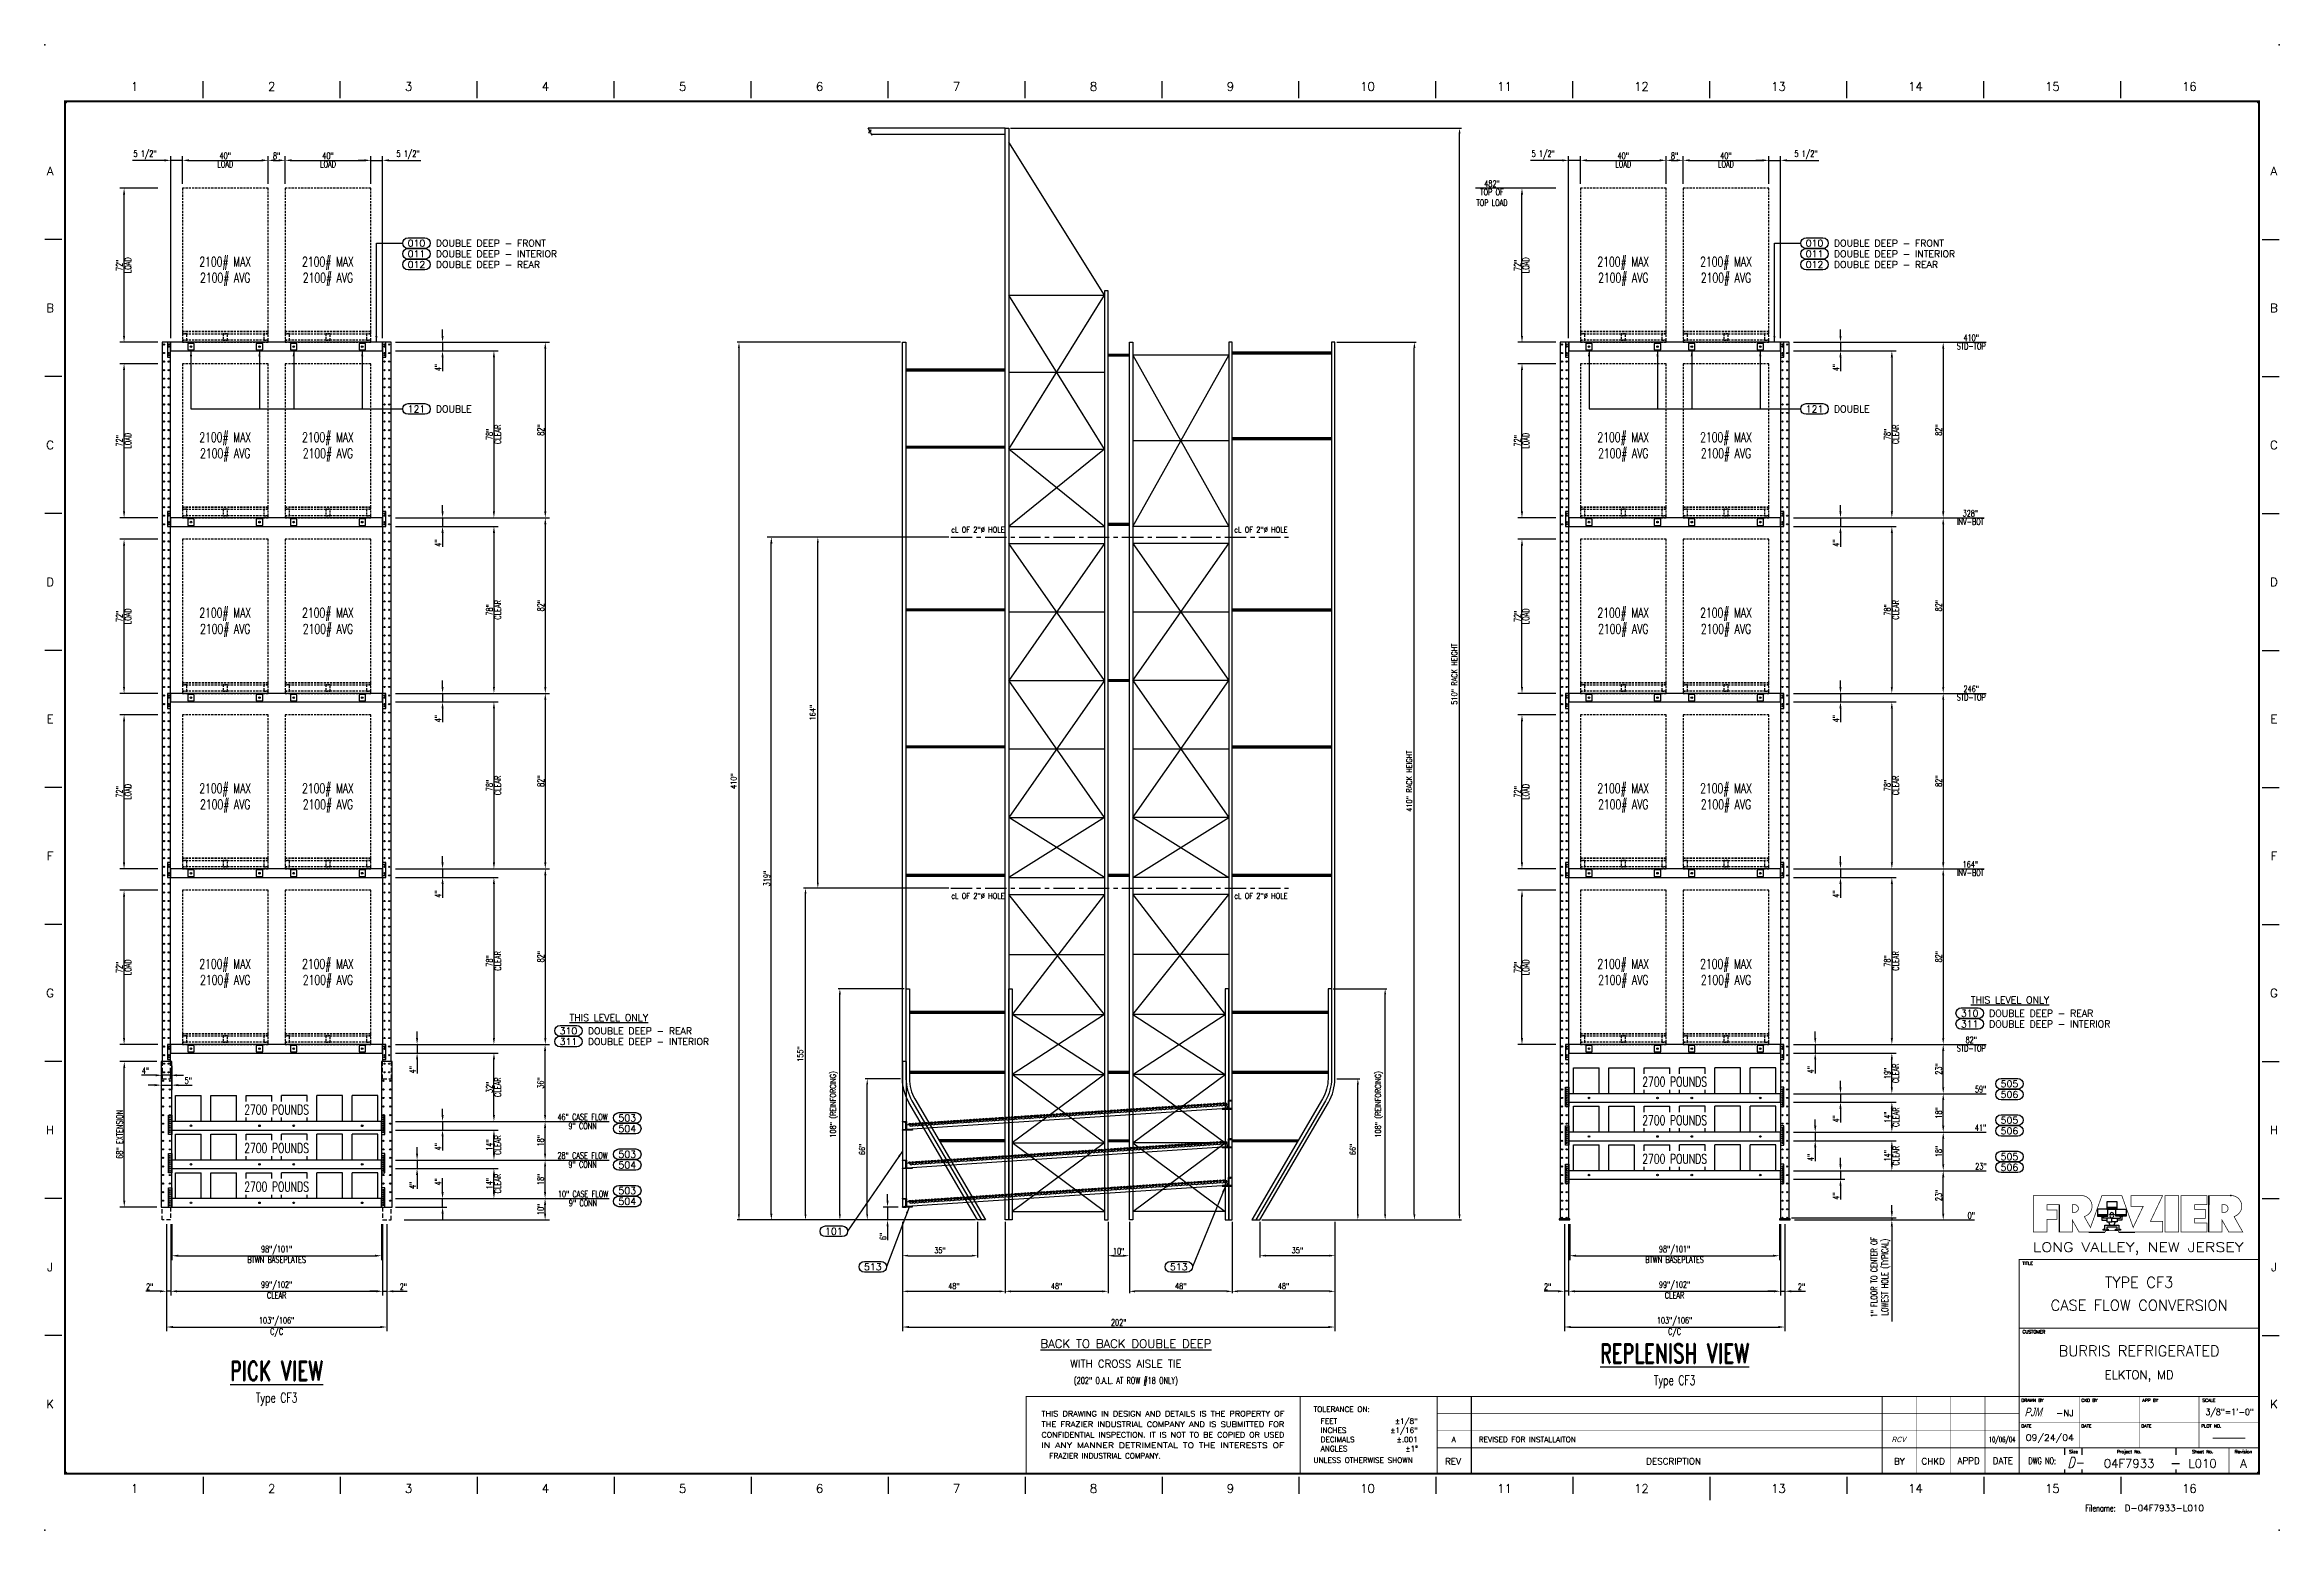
# Model space of a CAD drawing. Extents: x -185 to 859, y -145 to 549.
import ezdxf
from ezdxf.enums import TextEntityAlignment as Align

# ---------------------------------------------------------------- set-up
doc = ezdxf.new("R2010")
doc.units = 0
doc.header["$LTSCALE"] = 8
doc.header["$MEASUREMENT"] = 0
for name, pattern in [('CENTER', [2, 1.25, -0.25, 0.25, -0.25]), ('HIDDEN', [0.375, 0.25, -0.125]), ('HIDDEN2', [0.1875, 0.125, -0.0625])]:
    doc.linetypes.add(name, pattern=pattern)
doc.layers.get('0').update_dxf_attribs({"linetype": 'CONTINUOUS'})
doc.layers.get('DEFPOINTS').update_dxf_attribs({"linetype": 'CONTINUOUS'})
for name, color, linetype in [('BORD', 15, 'CONTINUOUS'), ('CENTERL', 135, 'CENTER'), ('FDIM', 2, 'CONTINUOUS'), ('HIDDENL', 94, 'HIDDEN'), ('OBJCYAN', 4, 'CONTINUOUS'), ('OBJGREEN', 3, 'CONTINUOUS'), ('OBJRED', 1, 'CONTINUOUS'), ('OBJTHIN', 11, 'CONTINUOUS'), ('RACKDIM', 7, 'CONTINUOUS'), ('RACKLABEL', 7, 'CONTINUOUS'), ('RACKLOAD', 254, 'HIDDEN2'), ('RACKPALLET', 254, 'HIDDEN2'), ('RACKSHELF', 20, 'CONTINUOUS'), ('RACKUPRIGHT', 180, 'CONTINUOUS'), ('TEXTL', 3, 'CONTINUOUS')]:
    doc.layers.add(name, color=color, linetype=linetype)
doc.styles.add('2thirds', font='romans.shx', dxfattribs={"width": 0.7})
doc.styles.add('BOLD', font='SIMPLEX')
doc.styles.add('BORDER', font='SIMPLEX')
doc.styles.add('COMPLEX', font='complex')
doc.styles.add('DCMARCH', font='stylu.ttf', dxfattribs={"width": 0.75, "oblique": 15})
doc.styles.add('ROMAND', font='ROMAND')
doc.styles.add('SIMPLEX', font='SIMPLEX')
doc.styles.add('TXT06', font='ROMAND', dxfattribs={"bigfont": 'SPECIAL'})
doc.dimstyles.new('2TFR32', dxfattribs={"dimscale": 28, "dimtxt": 0.0938, "dimasz": 0.09375, "dimexe": 0.03125, "dimexo": 0.03125, "dimgap": 0.03125, "dimtad": 1, "dimdec": 5, "dimzin": 1, "dimdsep": 46, "dimlunit": 5, "dimtxsty": '2thirds', "dimcen": 0.09375, "dimclrd": 256, "dimclre": 256, "dimclrt": 256, "dimadec": 0, "dimazin": 0, "dimtfac": 0.75, "dimtdec": 4, "dimtofl": 0, "dimtmove": 0, "dimatfit": 0, "dimfxl": 0, "dimfrac": 2, "dimtolj": 1, "dimtzin": 0, "dimarcsym": 0})
doc.dimstyles.new('2tfrac16', dxfattribs={"dimscale": 32, "dimtxt": 0.0938, "dimasz": 0.0938, "dimexe": 0.0625, "dimexo": 0.0625, "dimgap": 0.01, "dimtad": 1, "dimdec": 4, "dimzin": 1, "dimdsep": 46, "dimlunit": 5, "dimtxsty": '2thirds', "dimcen": 0.09, "dimclrd": 256, "dimclre": 256, "dimclrt": 256, "dimadec": 0, "dimazin": 0, "dimtfac": 0.75, "dimtdec": 4, "dimtmove": 0, "dimatfit": 0, "dimfxl": 0, "dimfrac": 2, "dimtolj": 1, "dimtzin": 0, "dimarcsym": 0})
doc.dimstyles.new('2tfrac32', dxfattribs={"dimscale": 32, "dimtxt": 0.0938, "dimasz": 0.0938, "dimexe": 0.0625, "dimexo": 0.0625, "dimgap": 0.01, "dimtad": 1, "dimdec": 5, "dimzin": 1, "dimdsep": 46, "dimlunit": 5, "dimtxsty": '2thirds', "dimcen": 0.09, "dimclrd": 256, "dimclre": 256, "dimclrt": 256, "dimadec": 0, "dimazin": 0, "dimtfac": 0.75, "dimtdec": 4, "dimtmove": 0, "dimatfit": 0, "dimfxl": 0, "dimfrac": 2, "dimtolj": 1, "dimtzin": 0, "dimarcsym": 0})

msp = doc.modelspace()

# ---------------------------------------------------------------- texts
at = {"layer": 'FDIM', "style": 'SIMPLEX'}
for s, p in [('010', (-10.987687, 456.314584)), ('011', (-10.987687, 451.330984)), ('010', (642.170745, 456.314584)), ('011', (642.170745, 451.330984)), ('012', (-10.987687, 446.347385)), ('012', (642.170745, 446.347385)), ('121', (-10.987687, 378.86106)), ('121', (642.170745, 378.86106)), ('310', (714.670971, 96.577211)), ('310', (60.013829, 88.337819)), ('311', (60.013829, 83.35422)), ('311', (714.670971, 91.593611)), ('505', (733.234125, 63.607484)), ('506', (733.234125, 58.623885)), ('503', (87.486022, 47.679599)), ('504', (87.486022, 42.696)), ('505', (733.234062, 46.607639)), ('506', (733.234062, 41.62404)), ('503', (87.485959, 30.679754)), ('504', (87.485959, 25.696154)), ('505', (733.234187, 29.607551)), ('506', (733.234187, 24.623951)), ('503', (87.486084, 13.679665)), ('504', (87.486084, 8.696066)), ('101', (184.008446, -5.289682)), ('513', (202.208376, -21.892992)), ('513', (345.151724, -21.892992))]:
    msp.add_text(s, height=3.2, dxfattribs=at).set_placement(p, align=Align.MIDDLE)
for s, p in [('DOUBLE DEEP - FRONT', (-1.923569, 456.314584)), ('DOUBLE DEEP - INTERIOR', (-1.923569, 451.330984)), ('DOUBLE DEEP - FRONT', (651.234863, 456.314584)), ('DOUBLE DEEP - INTERIOR', (651.234863, 451.330984)), ('DOUBLE DEEP - REAR', (-1.923569, 446.347385)), ('DOUBLE DEEP - REAR', (651.234863, 446.347385)), ('DOUBLE', (-1.923569, 378.86106)), ('DOUBLE', (651.234863, 378.86106)), ('%%UTHIS LEVEL ONLY', (60.574559, 94.535221)), ('%%UTHIS LEVEL ONLY', (715.231701, 102.774613)), ('DOUBLE DEEP - REAR', (723.735088, 96.577211)), ('DOUBLE DEEP - REAR', (69.077947, 88.337819)), ('DOUBLE DEEP - INTERIOR', (69.077947, 83.35422)), ('DOUBLE DEEP - INTERIOR', (723.735088, 91.593611))]:
    msp.add_text(s, height=3.2, dxfattribs=at).set_placement(p, align=Align.MIDDLE_LEFT)
at = {"layer": 'FDIM', "style": '2thirds', "width": 0.7}
for s, height, p in [('cL OF 2"%%c HOLE', 2.625, (251.330879, 321.150035)), ('cL OF 2"%%c HOLE', 2.625, (383.537606, 321.150035)), ('cL OF 2"%%c HOLE', 2.625, (251.330879, 150.097798)), ('cL OF 2"%%c HOLE', 2.625, (383.537606, 150.097798)), ('(202" O.A.L. AT ROW #18 ONLY)', 3, (320.46248, -76.480018))]:
    msp.add_text(s, height=height, dxfattribs=at).set_placement(p, align=Align.CENTER)
at = {"layer": 'FDIM', "style": 'COMPLEX'}
for s, height, p in [('%%uBACK TO BACK DOUBLE DEEP', 4, (320.46248, -59.796167)), ('WITH CROSS AISLE TIE', 3.5, (320.46248, -68.894885))]:
    msp.add_text(s, height=height, dxfattribs=at).set_placement(p, align=Align.CENTER)
at = {"layer": 'RACKLABEL', "style": 'TXT06', "width": 0.7}
for s, p in [('%%uREPLENISH VIEW', (576.823459, -66.839259)), ('%%uPICK VIEW', (-76.334974, -74.997584))]:
    msp.add_text(s, height=9, dxfattribs=at).set_placement(p, align=Align.CENTER)
at = {"layer": 'RACKLABEL', "char_height": 4.5, "width": 100, "attachment_point": 5, "style": '2thirds'}
for s, insert in [('2700 POUNDS', (576.823459, 64.571349)), ('2700 POUNDS', (-76.334974, 51.571349)), ('2700 POUNDS', (576.823459, 46.571349)), ('2700 POUNDS', (-76.334974, 33.571349)), ('2700 POUNDS', (576.823459, 28.571349)), ('2700 POUNDS', (-76.334974, 15.571349)), ('Type CF3', (576.823459, -75.589259)), ('Type CF3', (-76.334974, -83.747584))]:
    msp.add_mtext(s, dxfattribs=dict(at, insert=insert))
at = {"layer": 'RACKLOAD', "char_height": 4.5, "width": 40, "attachment_point": 5, "style": '2thirds'}
for insert in [(-100.334974, 443.142857), (-52.334974, 443.142857), (552.823459, 443.142857), (600.823459, 443.142857), (-100.334974, 361.142857), (-52.334974, 361.142857), (552.823459, 361.142857), (600.823459, 361.142857), (-100.334974, 279.142857), (-52.334974, 279.142857), (552.823459, 279.142857), (600.823459, 279.142857), (-100.334974, 197.142857), (-52.334974, 197.142857), (552.823459, 197.142857), (600.823459, 197.142857), (-100.334974, 115.142857), (-52.334974, 115.142857), (552.823459, 115.142857), (600.823459, 115.142857)]:
    msp.add_mtext('2100# MAX 2100# AVG', dxfattribs=dict(at, insert=insert))

# ---------------------------------------------------------------- blocks, each defined once
blk = doc.blocks.new('*D1')
at = {"layer": 'DEFPOINTS', "color": 0}
for p in [(-127.8, 0), (-24.8, 0), (-24.8, -50)]:
    blk.add_point(p, dxfattribs=at)
at = {"layer": 'RACKDIM', "lineweight": -2}
for p, q in [((-127.8, -2), (-127.8, -52)), ((-24.8, -2), (-24.8, -52)), ((-124.8, -50), (-27.8, -50))]:
    blk.add_line(p, q, dxfattribs=at)
at = {"layer": 'RACKDIM'}
for points in [[(-124.8, -49.5), (-124.8, -50.5), (-127.8, -50)], [(-27.8, -49.5), (-27.8, -50.5), (-24.8, -50)]]:
    blk.add_solid(points, dxfattribs=at)
at = {"layer": 'RACKDIM', "attachment_point": 5, "style": '2thirds'}
for s, insert, char_height in [('\\A1;103"/106"', (-76.3, -47.4), 3.002), ('\\A1;C/C', (-76.3, -52.6), 3)]:
    blk.add_mtext(s, dxfattribs=dict(at, insert=insert, char_height=char_height))
blk = doc.blocks.new('*D2')
at = {"layer": 'DEFPOINTS', "color": 0}
for p in [(-125.8, 0), (-26.8, 0), (-26.8, -33.3)]:
    blk.add_point(p, dxfattribs=at)
at = {"layer": 'RACKDIM', "lineweight": -2}
for p, q in [((-125.8, -2), (-125.8, -35.3)), ((-26.8, -2), (-26.8, -35.3)), ((-122.8, -33.3), (-29.8, -33.3))]:
    blk.add_line(p, q, dxfattribs=at)
at = {"layer": 'RACKDIM'}
for points in [[(-122.8, -32.8), (-122.8, -33.8), (-125.8, -33.3)], [(-29.8, -32.8), (-29.8, -33.8), (-26.8, -33.3)]]:
    blk.add_solid(points, dxfattribs=at)
at = {"layer": 'RACKDIM', "attachment_point": 5, "style": '2thirds'}
for s, insert, char_height in [('\\A1;99"/102"', (-76.3, -30.7), 3.002), ('\\A1;CLEAR', (-76.3, -35.2), 3)]:
    blk.add_mtext(s, dxfattribs=dict(at, insert=insert, char_height=char_height))
blk = doc.blocks.new('*D3')
at = {"layer": 'DEFPOINTS', "color": 0}
for p in [(-127.8, 0), (-125.8, 0), (-127.8, -33.3)]:
    blk.add_point(p, dxfattribs=at)
at = {"layer": 'RACKDIM', "lineweight": -2}
for p, q in [((-127.8, -2), (-127.8, -35.3)), ((-125.8, -2), (-125.8, -35.3)), ((-130.8, -33.3), (-137.4, -33.3)), ((-125.8, -33.3), (-127.8, -33.3)), ((-122.8, -33.3), (-119.8, -33.3))]:
    blk.add_line(p, q, dxfattribs=at)
at = {"layer": 'RACKDIM'}
for points in [[(-130.8, -32.8), (-130.8, -33.8), (-127.8, -33.3)], [(-122.8, -32.8), (-122.8, -33.8), (-125.8, -33.3)]]:
    blk.add_solid(points, dxfattribs=at)
at = {"layer": 'RACKDIM', "insert": (-135.6, -31.2), "char_height": 3, "attachment_point": 5, "style": '2thirds'}
blk.add_mtext('\\A1;2"', dxfattribs=at)
blk = doc.blocks.new('*D4')
at = {"layer": 'DEFPOINTS', "color": 0}
for p in [(-26.8, 0), (-24.8, 0), (-24.8, -33.3)]:
    blk.add_point(p, dxfattribs=at)
at = {"layer": 'RACKDIM', "lineweight": -2}
for p, q in [((-26.8, -2), (-26.8, -35.3)), ((-24.8, -2), (-24.8, -35.3)), ((-29.8, -33.3), (-32.8, -33.3)), ((-26.8, -33.3), (-24.8, -33.3)), ((-21.8, -33.3), (-15.3, -33.3))]:
    blk.add_line(p, q, dxfattribs=at)
at = {"layer": 'RACKDIM'}
for points in [[(-29.8, -32.8), (-29.8, -33.8), (-26.8, -33.3)], [(-21.8, -32.8), (-21.8, -33.8), (-24.8, -33.3)]]:
    blk.add_solid(points, dxfattribs=at)
at = {"layer": 'RACKDIM', "insert": (-17.1, -31.2), "char_height": 3, "attachment_point": 5, "style": '2thirds'}
blk.add_mtext('\\A1;2"', dxfattribs=at)
blk = doc.blocks.new('*D5')
at = {"layer": 'DEFPOINTS', "color": 0}
for p in [(-125.3, 0), (-27.3, 0), (-27.3, -16.7)]:
    blk.add_point(p, dxfattribs=at)
at = {"layer": 'RACKDIM', "lineweight": -2}
for p, q in [((-125.3, -2), (-125.3, -18.7)), ((-27.3, -2), (-27.3, -18.7)), ((-122.3, -16.7), (-30.3, -16.7))]:
    blk.add_line(p, q, dxfattribs=at)
at = {"layer": 'RACKDIM'}
for points in [[(-122.3, -16.2), (-122.3, -17.2), (-125.3, -16.7)], [(-30.3, -16.2), (-30.3, -17.2), (-27.3, -16.7)]]:
    blk.add_solid(points, dxfattribs=at)
at = {"layer": 'RACKDIM', "char_height": 3.002, "attachment_point": 5, "style": '2thirds'}
for s, insert in [('\\A1;BTWN BASEPLATES', (-76.3, -18.5)), ('\\A1;98"/101"', (-76.3, -14.1))]:
    blk.add_mtext(s, dxfattribs=dict(at, insert=insert))
blk = doc.blocks.new('*D6')
at = {"layer": 'DEFPOINTS', "color": 0}
for p in [(-22.8, 82), (-22.8, 78), (-10.7, 78)]:
    blk.add_point(p, dxfattribs=at)
at = {"layer": 'RACKDIM', "lineweight": -2}
for p, q in [((-10.7, 85), (-10.7, 88)), ((-20.8, 82), (-8.7, 82)), ((-20.8, 78), (-8.7, 78)), ((-10.7, 82), (-10.7, 78)), ((-10.7, 75), (-10.7, 68.5))]:
    blk.add_line(p, q, dxfattribs=at)
at = {"layer": 'RACKDIM'}
for points in [[(-11.2, 85), (-10.2, 85), (-10.7, 82)], [(-11.2, 75), (-10.2, 75), (-10.7, 78)]]:
    blk.add_solid(points, dxfattribs=at)
at = {"layer": 'RACKDIM', "insert": (-12.8, 70.2), "char_height": 3, "attachment_point": 5, "rotation": 89.9998, "style": '2thirds'}
blk.add_mtext('\\A1;4"', dxfattribs=at)
blk = doc.blocks.new('*D7')
at = {"layer": 'DEFPOINTS', "color": 0}
for p in [(-147.6, 154), (-129.8, 154), (-129.8, 82)]:
    blk.add_point(p, dxfattribs=at)
at = {"layer": 'RACKDIM', "lineweight": -2}
for p, q in [((-131.8, 154), (-149.6, 154)), ((-147.6, 85), (-147.6, 151)), ((-131.8, 82), (-149.6, 82))]:
    blk.add_line(p, q, dxfattribs=at)
at = {"layer": 'RACKDIM'}
for points in [[(-148.1, 151), (-147.1, 151), (-147.6, 154)], [(-148.1, 85), (-147.1, 85), (-147.6, 82)]]:
    blk.add_solid(points, dxfattribs=at)
at = {"layer": 'RACKDIM', "char_height": 3, "attachment_point": 5, "rotation": 89.9998, "style": '2thirds'}
for s, insert in [('\\A1;72"', (-149.8, 118)), ('\\A1;LOAD', (-145.8, 118))]:
    blk.add_mtext(s, dxfattribs=dict(at, insert=insert))
blk = doc.blocks.new('*D8')
at = {"layer": 'DEFPOINTS', "color": 0}
for p in [(-22.8, 164), (-22.8, 160), (1.2, 160)]:
    blk.add_point(p, dxfattribs=at)
at = {"layer": 'RACKDIM', "lineweight": -2}
for p, q in [((1.2, 167), (1.2, 170)), ((-20.8, 164), (3.2, 164)), ((-20.8, 160), (3.2, 160)), ((1.2, 164), (1.2, 160)), ((1.2, 157), (1.2, 150.5))]:
    blk.add_line(p, q, dxfattribs=at)
at = {"layer": 'RACKDIM'}
for points in [[(0.7, 167), (1.7, 167), (1.2, 164)], [(0.7, 157), (1.7, 157), (1.2, 160)]]:
    blk.add_solid(points, dxfattribs=at)
at = {"layer": 'RACKDIM', "insert": (-0.9, 152.2), "char_height": 3, "attachment_point": 5, "rotation": 89.9998, "style": '2thirds'}
blk.add_mtext('\\A1;4"', dxfattribs=at)
blk = doc.blocks.new('*D9')
at = {"layer": 'DEFPOINTS', "color": 0}
for p in [(-22.8, 160), (-22.8, 82), (25.2, 82)]:
    blk.add_point(p, dxfattribs=at)
at = {"layer": 'RACKDIM', "lineweight": -2}
for p, q in [((-20.8, 160), (27.2, 160)), ((25.2, 157), (25.2, 85)), ((-20.8, 82), (27.2, 82))]:
    blk.add_line(p, q, dxfattribs=at)
at = {"layer": 'RACKDIM'}
for points in [[(24.7, 157), (25.7, 157), (25.2, 160)], [(24.7, 85), (25.7, 85), (25.2, 82)]]:
    blk.add_solid(points, dxfattribs=at)
at = {"layer": 'RACKDIM', "char_height": 3, "attachment_point": 5, "rotation": 89.9998, "style": '2thirds'}
for s, insert in [('\\A1;78"', (23.1, 121)), ('\\A1;CLEAR', (27, 121))]:
    blk.add_mtext(s, dxfattribs=dict(at, insert=insert))
blk = doc.blocks.new('*D10')
at = {"layer": 'DEFPOINTS', "color": 0}
for p in [(-22.8, 164), (-22.8, 82), (49.2, 82)]:
    blk.add_point(p, dxfattribs=at)
at = {"layer": 'RACKDIM', "lineweight": -2}
for p, q in [((-20.8, 164), (51.2, 164)), ((49.2, 161), (49.2, 85)), ((-20.8, 82), (51.2, 82))]:
    blk.add_line(p, q, dxfattribs=at)
at = {"layer": 'RACKDIM'}
for points in [[(48.7, 161), (49.7, 161), (49.2, 164)], [(48.7, 85), (49.7, 85), (49.2, 82)]]:
    blk.add_solid(points, dxfattribs=at)
at = {"layer": 'RACKDIM', "insert": (47.1, 123), "char_height": 3, "attachment_point": 5, "rotation": 89.9998, "style": '2thirds'}
blk.add_mtext('\\A1;82"', dxfattribs=at)
blk = doc.blocks.new('*D11')
at = {"layer": 'DEFPOINTS', "color": 0}
for p in [(-147.6, 236), (-129.8, 236), (-129.8, 164)]:
    blk.add_point(p, dxfattribs=at)
at = {"layer": 'RACKDIM', "lineweight": -2}
for p, q in [((-131.8, 236), (-149.6, 236)), ((-147.6, 167), (-147.6, 233)), ((-131.8, 164), (-149.6, 164))]:
    blk.add_line(p, q, dxfattribs=at)
at = {"layer": 'RACKDIM'}
for points in [[(-148.1, 233), (-147.1, 233), (-147.6, 236)], [(-148.1, 167), (-147.1, 167), (-147.6, 164)]]:
    blk.add_solid(points, dxfattribs=at)
at = {"layer": 'RACKDIM', "char_height": 3, "attachment_point": 5, "rotation": 89.9998, "style": '2thirds'}
for s, insert in [('\\A1;72"', (-149.8, 200)), ('\\A1;LOAD', (-145.8, 200))]:
    blk.add_mtext(s, dxfattribs=dict(at, insert=insert))
blk = doc.blocks.new('*D12')
at = {"layer": 'DEFPOINTS', "color": 0}
for p in [(-22.8, 246), (-22.8, 242), (1.2, 242)]:
    blk.add_point(p, dxfattribs=at)
at = {"layer": 'RACKDIM', "lineweight": -2}
for p, q in [((1.2, 249), (1.2, 252)), ((-20.8, 246), (3.2, 246)), ((-20.8, 242), (3.2, 242)), ((1.2, 246), (1.2, 242)), ((1.2, 239), (1.2, 232.5))]:
    blk.add_line(p, q, dxfattribs=at)
at = {"layer": 'RACKDIM'}
for points in [[(0.7, 249), (1.7, 249), (1.2, 246)], [(0.7, 239), (1.7, 239), (1.2, 242)]]:
    blk.add_solid(points, dxfattribs=at)
at = {"layer": 'RACKDIM', "insert": (-0.9, 234.2), "char_height": 3, "attachment_point": 5, "rotation": 89.9998, "style": '2thirds'}
blk.add_mtext('\\A1;4"', dxfattribs=at)
blk = doc.blocks.new('*D13')
at = {"layer": 'DEFPOINTS', "color": 0}
for p in [(-22.8, 242), (-22.8, 164), (25.2, 164)]:
    blk.add_point(p, dxfattribs=at)
at = {"layer": 'RACKDIM', "lineweight": -2}
for p, q in [((-20.8, 242), (27.2, 242)), ((25.2, 239), (25.2, 167)), ((-20.8, 164), (27.2, 164))]:
    blk.add_line(p, q, dxfattribs=at)
at = {"layer": 'RACKDIM'}
for points in [[(24.7, 239), (25.7, 239), (25.2, 242)], [(24.7, 167), (25.7, 167), (25.2, 164)]]:
    blk.add_solid(points, dxfattribs=at)
at = {"layer": 'RACKDIM', "char_height": 3, "attachment_point": 5, "rotation": 89.9998, "style": '2thirds'}
for s, insert in [('\\A1;78"', (23.1, 203)), ('\\A1;CLEAR', (27, 203))]:
    blk.add_mtext(s, dxfattribs=dict(at, insert=insert))
blk = doc.blocks.new('*D14')
at = {"layer": 'DEFPOINTS', "color": 0}
for p in [(-22.8, 246), (-22.8, 164), (49.2, 164)]:
    blk.add_point(p, dxfattribs=at)
at = {"layer": 'RACKDIM', "lineweight": -2}
for p, q in [((-20.8, 246), (51.2, 246)), ((49.2, 243), (49.2, 167)), ((-20.8, 164), (51.2, 164))]:
    blk.add_line(p, q, dxfattribs=at)
at = {"layer": 'RACKDIM'}
for points in [[(48.7, 243), (49.7, 243), (49.2, 246)], [(48.7, 167), (49.7, 167), (49.2, 164)]]:
    blk.add_solid(points, dxfattribs=at)
at = {"layer": 'RACKDIM', "insert": (47.1, 205), "char_height": 3, "attachment_point": 5, "rotation": 89.9998, "style": '2thirds'}
blk.add_mtext('\\A1;82"', dxfattribs=at)
blk = doc.blocks.new('*D15')
at = {"layer": 'DEFPOINTS', "color": 0}
for p in [(-147.6, 318), (-129.8, 318), (-129.8, 246)]:
    blk.add_point(p, dxfattribs=at)
at = {"layer": 'RACKDIM', "lineweight": -2}
for p, q in [((-131.8, 318), (-149.6, 318)), ((-147.6, 249), (-147.6, 315)), ((-131.8, 246), (-149.6, 246))]:
    blk.add_line(p, q, dxfattribs=at)
at = {"layer": 'RACKDIM'}
for points in [[(-148.1, 315), (-147.1, 315), (-147.6, 318)], [(-148.1, 249), (-147.1, 249), (-147.6, 246)]]:
    blk.add_solid(points, dxfattribs=at)
at = {"layer": 'RACKDIM', "char_height": 3, "attachment_point": 5, "rotation": 89.9998, "style": '2thirds'}
for s, insert in [('\\A1;72"', (-149.8, 282)), ('\\A1;LOAD', (-145.8, 282))]:
    blk.add_mtext(s, dxfattribs=dict(at, insert=insert))
blk = doc.blocks.new('*D16')
at = {"layer": 'DEFPOINTS', "color": 0}
for p in [(-22.8, 328), (-22.8, 324), (1.2, 324)]:
    blk.add_point(p, dxfattribs=at)
at = {"layer": 'RACKDIM', "lineweight": -2}
for p, q in [((-20.8, 328), (3.2, 328)), ((-20.8, 324), (3.2, 324)), ((1.2, 331), (1.2, 334)), ((1.2, 328), (1.2, 324)), ((1.2, 321), (1.2, 314.5))]:
    blk.add_line(p, q, dxfattribs=at)
at = {"layer": 'RACKDIM'}
for points in [[(0.7, 331), (1.7, 331), (1.2, 328)], [(0.7, 321), (1.7, 321), (1.2, 324)]]:
    blk.add_solid(points, dxfattribs=at)
at = {"layer": 'RACKDIM', "insert": (-0.9, 316.2), "char_height": 3, "attachment_point": 5, "rotation": 89.9998, "style": '2thirds'}
blk.add_mtext('\\A1;4"', dxfattribs=at)
blk = doc.blocks.new('*D17')
at = {"layer": 'DEFPOINTS', "color": 0}
for p in [(-22.8, 324), (-22.8, 246), (25.2, 246)]:
    blk.add_point(p, dxfattribs=at)
at = {"layer": 'RACKDIM', "lineweight": -2}
for p, q in [((-20.8, 324), (27.2, 324)), ((25.2, 321), (25.2, 249)), ((-20.8, 246), (27.2, 246))]:
    blk.add_line(p, q, dxfattribs=at)
at = {"layer": 'RACKDIM'}
for points in [[(24.7, 321), (25.7, 321), (25.2, 324)], [(24.7, 249), (25.7, 249), (25.2, 246)]]:
    blk.add_solid(points, dxfattribs=at)
at = {"layer": 'RACKDIM', "char_height": 3, "attachment_point": 5, "rotation": 89.9998, "style": '2thirds'}
for s, insert in [('\\A1;78"', (23.1, 285)), ('\\A1;CLEAR', (27, 285))]:
    blk.add_mtext(s, dxfattribs=dict(at, insert=insert))
blk = doc.blocks.new('*D18')
at = {"layer": 'DEFPOINTS', "color": 0}
for p in [(-22.8, 328), (-22.8, 246), (49.2, 246)]:
    blk.add_point(p, dxfattribs=at)
at = {"layer": 'RACKDIM', "lineweight": -2}
for p, q in [((-20.8, 328), (51.2, 328)), ((49.2, 325), (49.2, 249)), ((-20.8, 246), (51.2, 246))]:
    blk.add_line(p, q, dxfattribs=at)
at = {"layer": 'RACKDIM'}
for points in [[(48.7, 325), (49.7, 325), (49.2, 328)], [(48.7, 249), (49.7, 249), (49.2, 246)]]:
    blk.add_solid(points, dxfattribs=at)
at = {"layer": 'RACKDIM', "insert": (47.1, 287), "char_height": 3, "attachment_point": 5, "rotation": 89.9998, "style": '2thirds'}
blk.add_mtext('\\A1;82"', dxfattribs=at)
blk = doc.blocks.new('*D19')
at = {"layer": 'DEFPOINTS', "color": 0}
for p in [(-147.6, 400), (-129.8, 400), (-129.8, 328)]:
    blk.add_point(p, dxfattribs=at)
at = {"layer": 'RACKDIM', "lineweight": -2}
for p, q in [((-131.8, 400), (-149.6, 400)), ((-147.6, 331), (-147.6, 397)), ((-131.8, 328), (-149.6, 328))]:
    blk.add_line(p, q, dxfattribs=at)
at = {"layer": 'RACKDIM'}
for points in [[(-148.1, 397), (-147.1, 397), (-147.6, 400)], [(-148.1, 331), (-147.1, 331), (-147.6, 328)]]:
    blk.add_solid(points, dxfattribs=at)
at = {"layer": 'RACKDIM', "char_height": 3, "attachment_point": 5, "rotation": 89.9998, "style": '2thirds'}
for s, insert in [('\\A1;72"', (-149.8, 364)), ('\\A1;LOAD', (-145.8, 364))]:
    blk.add_mtext(s, dxfattribs=dict(at, insert=insert))
blk = doc.blocks.new('*D20')
at = {"layer": 'DEFPOINTS', "color": 0}
for p in [(-22.8, 410), (-22.8, 406), (1.2, 406)]:
    blk.add_point(p, dxfattribs=at)
at = {"layer": 'RACKDIM', "lineweight": -2}
for p, q in [((-20.8, 410), (3.2, 410)), ((1.2, 413), (1.2, 416)), ((1.2, 410), (1.2, 406)), ((-20.8, 406), (3.2, 406)), ((1.2, 403), (1.2, 396.5))]:
    blk.add_line(p, q, dxfattribs=at)
at = {"layer": 'RACKDIM'}
for points in [[(0.7, 413), (1.7, 413), (1.2, 410)], [(0.7, 403), (1.7, 403), (1.2, 406)]]:
    blk.add_solid(points, dxfattribs=at)
at = {"layer": 'RACKDIM', "insert": (-0.9, 398.2), "char_height": 3, "attachment_point": 5, "rotation": 89.9998, "style": '2thirds'}
blk.add_mtext('\\A1;4"', dxfattribs=at)
blk = doc.blocks.new('*D21')
at = {"layer": 'DEFPOINTS', "color": 0}
for p in [(-22.8, 406), (-22.8, 328), (25.2, 328)]:
    blk.add_point(p, dxfattribs=at)
at = {"layer": 'RACKDIM', "lineweight": -2}
for p, q in [((-20.8, 406), (27.2, 406)), ((25.2, 403), (25.2, 331)), ((-20.8, 328), (27.2, 328))]:
    blk.add_line(p, q, dxfattribs=at)
at = {"layer": 'RACKDIM'}
for points in [[(24.7, 403), (25.7, 403), (25.2, 406)], [(24.7, 331), (25.7, 331), (25.2, 328)]]:
    blk.add_solid(points, dxfattribs=at)
at = {"layer": 'RACKDIM', "char_height": 3, "attachment_point": 5, "rotation": 89.9998, "style": '2thirds'}
for s, insert in [('\\A1;78"', (23.1, 367)), ('\\A1;CLEAR', (27, 367))]:
    blk.add_mtext(s, dxfattribs=dict(at, insert=insert))
blk = doc.blocks.new('*D22')
at = {"layer": 'DEFPOINTS', "color": 0}
for p in [(-22.8, 410), (-22.8, 328), (49.2, 328)]:
    blk.add_point(p, dxfattribs=at)
at = {"layer": 'RACKDIM', "lineweight": -2}
for p, q in [((-20.8, 410), (51.2, 410)), ((49.2, 407), (49.2, 331)), ((-20.8, 328), (51.2, 328))]:
    blk.add_line(p, q, dxfattribs=at)
at = {"layer": 'RACKDIM'}
for points in [[(48.7, 407), (49.7, 407), (49.2, 410)], [(48.7, 331), (49.7, 331), (49.2, 328)]]:
    blk.add_solid(points, dxfattribs=at)
at = {"layer": 'RACKDIM', "insert": (47.1, 369), "char_height": 3, "attachment_point": 5, "rotation": 89.9998, "style": '2thirds'}
blk.add_mtext('\\A1;82"', dxfattribs=at)
blk = doc.blocks.new('*D23')
at = {"layer": 'DEFPOINTS', "color": 0}
for p in [(-147.6, 482), (-129.8, 482), (-129.8, 410)]:
    blk.add_point(p, dxfattribs=at)
at = {"layer": 'RACKDIM', "lineweight": -2}
for p, q in [((-131.8, 482), (-149.6, 482)), ((-147.6, 413), (-147.6, 479)), ((-131.8, 410), (-149.6, 410))]:
    blk.add_line(p, q, dxfattribs=at)
at = {"layer": 'RACKDIM'}
for points in [[(-148.1, 479), (-147.1, 479), (-147.6, 482)], [(-148.1, 413), (-147.1, 413), (-147.6, 410)]]:
    blk.add_solid(points, dxfattribs=at)
at = {"layer": 'RACKDIM', "char_height": 3, "attachment_point": 5, "rotation": 89.9998, "style": '2thirds'}
for s, insert in [('\\A1;LOAD', (-145.8, 446)), ('\\A1;72"', (-149.8, 446))]:
    blk.add_mtext(s, dxfattribs=dict(at, insert=insert))
blk = doc.blocks.new('*D24')
at = {"layer": 'DEFPOINTS', "color": 0}
for p in [(-125.8, 495), (-120.3, 482), (-125.8, 410)]:
    blk.add_point(p, dxfattribs=at)
at = {"layer": 'RACKDIM', "lineweight": -2}
for p, q in [((-128.8, 495), (-143.7, 495)), ((-125.8, 412), (-125.8, 497)), ((-120.3, 495), (-125.8, 495)), ((-120.3, 484), (-120.3, 497)), ((-117.3, 495), (-114.3, 495))]:
    blk.add_line(p, q, dxfattribs=at)
at = {"layer": 'RACKDIM'}
for points in [[(-128.8, 495.5), (-128.8, 494.5), (-125.8, 495)], [(-117.3, 495.5), (-117.3, 494.5), (-120.3, 495)]]:
    blk.add_solid(points, dxfattribs=at)
at = {"layer": 'RACKDIM', "insert": (-137.8, 497.6), "char_height": 3, "attachment_point": 5, "style": '2thirds'}
blk.add_mtext('\\A1;5 1/2"', dxfattribs=at)
blk = doc.blocks.new('*D25')
at = {"layer": 'DEFPOINTS', "color": 0}
for p in [(-80.3, 495), (-120.3, 482), (-80.3, 482)]:
    blk.add_point(p, dxfattribs=at)
at = {"layer": 'RACKDIM', "lineweight": -2}
for p, q in [((-120.3, 484), (-120.3, 497)), ((-117.3, 495), (-83.3, 495)), ((-80.3, 484), (-80.3, 497))]:
    blk.add_line(p, q, dxfattribs=at)
at = {"layer": 'RACKDIM'}
for points in [[(-117.3, 495.5), (-117.3, 494.5), (-120.3, 495)], [(-83.3, 495.5), (-83.3, 494.5), (-80.3, 495)]]:
    blk.add_solid(points, dxfattribs=at)
at = {"layer": 'RACKDIM', "char_height": 3, "attachment_point": 5, "style": '2thirds'}
for s, insert in [('\\A1;LOAD', (-100.3, 493.2)), ('\\A1;40"', (-100.3, 497.1))]:
    blk.add_mtext(s, dxfattribs=dict(at, insert=insert))
blk = doc.blocks.new('*D26')
at = {"layer": 'DEFPOINTS', "color": 0}
for p in [(-72.3, 495), (-80.3, 482), (-72.3, 482)]:
    blk.add_point(p, dxfattribs=at)
at = {"layer": 'RACKDIM', "lineweight": -2}
for p, q in [((-80.3, 484), (-80.3, 497)), ((-77.3, 495), (-75.3, 495)), ((-72.3, 484), (-72.3, 497))]:
    blk.add_line(p, q, dxfattribs=at)
at = {"layer": 'RACKDIM'}
for points in [[(-77.3, 495.5), (-77.3, 494.5), (-80.3, 495)], [(-75.3, 495.5), (-75.3, 494.5), (-72.3, 495)]]:
    blk.add_solid(points, dxfattribs=at)
at = {"layer": 'RACKDIM', "insert": (-76.3, 497.1), "char_height": 3, "attachment_point": 5, "style": '2thirds'}
blk.add_mtext('\\A1;8"', dxfattribs=at)
blk = doc.blocks.new('*D27')
at = {"layer": 'DEFPOINTS', "color": 0}
for p in [(-32.3, 495), (-72.3, 482), (-32.3, 482)]:
    blk.add_point(p, dxfattribs=at)
at = {"layer": 'RACKDIM', "lineweight": -2}
for p, q in [((-72.3, 484), (-72.3, 497)), ((-69.3, 495), (-35.3, 495)), ((-32.3, 484), (-32.3, 497))]:
    blk.add_line(p, q, dxfattribs=at)
at = {"layer": 'RACKDIM'}
for points in [[(-69.3, 495.5), (-69.3, 494.5), (-72.3, 495)], [(-35.3, 495.5), (-35.3, 494.5), (-32.3, 495)]]:
    blk.add_solid(points, dxfattribs=at)
at = {"layer": 'RACKDIM', "char_height": 3, "attachment_point": 5, "style": '2thirds'}
for s, insert in [('\\A1;LOAD', (-52.3, 493.2)), ('\\A1;40"', (-52.3, 497.1))]:
    blk.add_mtext(s, dxfattribs=dict(at, insert=insert))
blk = doc.blocks.new('*D28')
at = {"layer": 'DEFPOINTS', "color": 0}
for p in [(-26.8, 495), (-32.3, 482), (-26.8, 410)]:
    blk.add_point(p, dxfattribs=at)
at = {"layer": 'RACKDIM', "lineweight": -2}
for p, q in [((-35.3, 495), (-38.3, 495)), ((-32.3, 484), (-32.3, 497)), ((-32.3, 495), (-26.8, 495)), ((-26.8, 412), (-26.8, 497)), ((-23.8, 495), (-9, 495))]:
    blk.add_line(p, q, dxfattribs=at)
at = {"layer": 'RACKDIM'}
for points in [[(-35.3, 495.5), (-35.3, 494.5), (-32.3, 495)], [(-23.8, 495.5), (-23.8, 494.5), (-26.8, 495)]]:
    blk.add_solid(points, dxfattribs=at)
at = {"layer": 'RACKDIM', "insert": (-14.9, 497.6), "char_height": 3, "attachment_point": 5, "style": '2thirds'}
blk.add_mtext('\\A1;5 1/2"', dxfattribs=at)
blk = doc.blocks.new('FLOGO')
at = {"layer": 'BORD'}
for p, q in [((0.378, 0.401), (0.378, 0)), ((2.564, 0.534), (2.564, 0.401)), ((2.564, 0), (2.564, 0.534)), ((0.81, 0), (1.044, 0)), ((1.248, 0), (1.482, 0))]:
    blk.add_line(p, q, dxfattribs=at)
at = {"layer": 'BORD', "const_width": 0.0101}
for points in [[(1.887, 0.534), (1.708, 0.156), (1.887, 0.156), (1.887, 0), (1.248, 0), (1.235, 0.022), (1.057, 0.022), (1.046, 0), (0.668, 0), (0.567, 0.178), (0.567, 0), (0.378, 0), (0.378, 0.401), (0.2, 0.401), (0.2, 0.323), (0.347, 0.323), (0.347, 0.189), (0.2, 0.189), (0.2, 0), (0, 0), (0, 0.534), (0.378, 0.534), (0.645, 0.534), (0.701, 0.534, -0.869818), (0.743, 0.228), (0.834, 0.067), (1.001, 0.534), (1.291, 0.534), (1.457, 0.069), (1.604, 0.378), (1.426, 0.378), (1.426, 0.534), (1.893, 0.534)], [(2.564, 0.534), (2.831, 0.534), (2.564, 0.534), (2.564, 0), (2.753, 0), (2.753, 0.178), (2.854, 0), (3.058, 0), (2.929, 0.228, 0.869818), (2.887, 0.534), (2.831, 0.534)]]:
    blk.add_lwpolyline(points, format="xyb", dxfattribs=at)
for points in [[(0.601, 0.289), (0.567, 0.289), (0.567, 0.401), (0.601, 0.401, -1)], [(2.753, 0.289), (2.753, 0.401), (2.787, 0.401, -1), (2.787, 0.289)]]:
    blk.add_lwpolyline(points, format="xyb", close=True, dxfattribs=at)
at = {"layer": 'BORD'}
for points in [[(0.936, 0.255), (1.089, 0.255), (1.089, 0.337), (0.936, 0.337)], [(1.07, 0.358), (1.224, 0.358), (1.224, 0.44), (1.07, 0.44)], [(1.073, 0.337), (1.221, 0.337), (1.221, 0.358), (1.073, 0.358)], [(1.089, 0.343), (1.137, 0.343), (1.137, 0.352), (1.089, 0.352)], [(1.205, 0.343), (1.157, 0.343), (1.157, 0.352), (1.205, 0.352)], [(1.356, 0.255), (1.203, 0.255), (1.203, 0.337), (1.356, 0.337)], [(0.938, 0.234), (1.086, 0.234), (1.086, 0.255), (0.938, 0.255)], [(0.954, 0.24), (1.002, 0.24), (1.002, 0.25), (0.954, 0.25)], [(1.07, 0.071), (1.07, 0.041), (1.091, 0.041), (1.091, 0.027), (1.021, 0.027), (1.021, 0.041), (1.043, 0.041), (1.043, 0.102), (1.249, 0.102), (1.249, 0.041), (1.271, 0.041), (1.271, 0.027), (1.2, 0.027), (1.2, 0.041), (1.222, 0.041), (1.222, 0.071)], [(1.07, 0.24), (1.022, 0.24), (1.022, 0.25), (1.07, 0.25)], [(1.11, 0.251), (1.11, 0.256), (1.182, 0.256), (1.182, 0.251)], [(1.354, 0.234), (1.206, 0.234), (1.206, 0.255), (1.354, 0.255)], [(1.222, 0.24), (1.27, 0.24), (1.27, 0.25), (1.222, 0.25)], [(1.338, 0.24), (1.29, 0.24), (1.29, 0.25), (1.338, 0.25)]]:
    blk.add_lwpolyline(points, close=True, dxfattribs=at)
at = {"layer": 'BORD', "const_width": 0.0101}
for points in [[(1.921, 0), (1.921, 0.534), (2.121, 0.534), (2.121, 0)], [(2.154, 0), (2.154, 0.534), (2.533, 0.534), (2.533, 0.401), (2.355, 0.401), (2.355, 0.334), (2.51, 0.334), (2.51, 0.2), (2.355, 0.2), (2.355, 0.134), (2.533, 0.134), (2.533, 0)]]:
    blk.add_lwpolyline(points, close=True, dxfattribs=at)
at = {"layer": 'BORD'}
for points in [[(1.07, 0.205), (1.07, 0.15), (1.146, 0.15), (1.146, 0.205), (1.021, 0.205), (1.021, 0.226), (1.034, 0.226), (1.034, 0.234), (0.988, 0.234), (0.988, 0.226), (1.001, 0.226), (1.001, 0.174), (1.07, 0.174)], [(1.096, 0.15), (1.115, 0.102)], [(1.127, 0.205), (1.13, 0.216)], [(1.222, 0.205), (1.222, 0.15), (1.146, 0.15), (1.146, 0.205), (1.271, 0.205), (1.271, 0.226), (1.257, 0.226), (1.257, 0.234), (1.304, 0.234), (1.304, 0.226), (1.291, 0.226), (1.291, 0.174), (1.222, 0.174)], [(1.165, 0.205), (1.162, 0.216)], [(1.196, 0.15), (1.177, 0.102)]]:
    blk.add_lwpolyline(points, dxfattribs=at)
for points in [[(1.174, 0.256, 0.378608), (1.146, 0.285, 0.378608), (1.118, 0.256, 0.378608)], [(1.121, 0.251, 0.351419), (1.123, 0.23), (1.127, 0.225, 0.337041), (1.146, 0.205, 0.337041), (1.165, 0.225), (1.169, 0.23, 0.351419), (1.171, 0.251)]]:
    blk.add_lwpolyline(points, format="xyb", dxfattribs=at)
blk.add_point((2.884, 0.534), dxfattribs=at)
blk.add_point((2.884, 0.534), dxfattribs=at)
blk = doc.blocks.new('sbord_d')
at = {"layer": 'BORD'}
for p, q in [((2, 20.062), (2, 20.312)), ((4, 20.062), (4, 20.312)), ((6, 20.062), (6, 20.312)), ((8, 20.062), (8, 20.312)), ((10, 20.062), (10, 20.312)), ((12, 20.062), (12, 20.312)), ((14, 20.062), (14, 20.312)), ((16, 20.062), (16, 20.312)), ((18, 20.062), (18, 20.312)), ((20, 20.062), (20, 20.312)), ((22, 20.062), (22, 20.312)), ((24, 20.062), (24, 20.312)), ((26, 20.062), (26, 20.312)), ((28, 20.062), (28, 20.312)), ((30, 20.062), (30, 20.312)), ((-0.062, 18), (-0.312, 18)), ((32.063, 18), (32.312, 18)), ((-0.062, 16), (-0.312, 16)), ((32.063, 16), (32.312, 16)), ((-0.062, 14), (-0.312, 14)), ((32.063, 14), (32.312, 14)), ((-0.062, 12), (-0.312, 12)), ((32.063, 12), (32.312, 12)), ((-0.062, 10), (-0.312, 10)), ((32.063, 10), (32.312, 10)), ((-0.062, 8), (-0.312, 8)), ((32.063, 8), (32.312, 8)), ((-0.062, 6), (-0.312, 6)), ((32.063, 6), (32.312, 6)), ((-0.062, 4), (-0.312, 4)), ((32.063, 4), (32.312, 4)), ((-0.062, 2), (-0.312, 2)), ((32.063, 2), (32.312, 2)), ((28.848, 0.821), (28.848, 0.821)), ((29.182, 0.258), (29.182, 0.354)), ((29.432, 0.258), (29.432, 0.354)), ((30.807, 0.258), (30.807, 0.354)), ((29.182, -0.016), (29.182, 0.044)), ((29.432, -0.016), (29.432, 0.044)), ((30.807, -0.016), (30.807, 0.044)), ((2, -0.062), (2, -0.312)), ((4, -0.062), (4, -0.312)), ((6, -0.062), (6, -0.312)), ((8, -0.062), (8, -0.312)), ((10, -0.062), (10, -0.312)), ((12, -0.062), (12, -0.312)), ((14, -0.062), (14, -0.312)), ((16, -0.062), (16, -0.312)), ((18, -0.062), (18, -0.312)), ((20, -0.062), (20, -0.312)), ((22, -0.062), (22, -0.312)), ((24, -0.062), (24, -0.406)), ((26, -0.062), (26, -0.312)), ((28, -0.062), (28, -0.312)), ((30, -0.062), (30, -0.312))]:
    blk.add_line(p, q, dxfattribs=at)
at = {"layer": 'BORD', "const_width": 0.0313}
blk.add_lwpolyline([(-0.016, -0.016), (32.016, -0.016), (32.016, 20.016), (-0.016, 20.016)], close=True, dxfattribs=at)
at = {"layer": 'BORD'}
for points, const_width in [([(28.516, -0.016), (28.516, 0.359), (28.516, 0.734), (28.516, 1.109), (28.516, 2.109), (28.516, 3.109), (32.016, 3.109)], 0.0156), ([(28.516, 2.109), (32.016, 2.109)], 0.0156), ([(18.016, 1.109), (14.016, 1.109), (14.016, -0.016)], 0.0156), ([(20.016, 1.109), (18.016, 1.109), (18.016, -0.016)], 0.0156), ([(28.516, 1.109), (28.016, 1.109), (27.516, 1.109), (27.016, 1.109), (26.516, 1.109), (20.516, 1.109), (20.016, 1.109), (20.016, 0.859)], 0.0156), ([(20.516, 1.109), (20.516, 0.859)], 0.0156), ([(26.516, 1.109), (26.516, 0.859)], 0.0156), ([(27.016, 1.109), (27.016, 0.859)], 0.00781), ([(27.516, 1.109), (27.516, 0.859)], 0.00781), ([(28.016, 1.109), (28.016, 0.859)], 0.00781), ([(28.516, 1.109), (32.016, 1.109)], 0.0156), ([(29.391, 1.109), (29.391, 0.734), (29.391, 0.359)], 0.00781), ([(30.266, 1.109), (30.266, 0.734), (30.266, 0.359)], 0.00781), ([(31.141, 1.109), (31.141, 0.734), (31.141, 0.359)], 0.00781), ([(20.016, 0.859), (20.016, 0.609)], 0.0156), ([(20.016, 0.859), (28.516, 0.859)], 0.00781), ([(20.516, 0.859), (20.516, 0.609)], 0.0156), ([(26.516, 0.859), (26.516, 0.609)], 0.0156), ([(27.016, 0.859), (27.016, 0.609)], 0.00781), ([(27.516, 0.859), (27.516, 0.609)], 0.00781), ([(28.016, 0.859), (28.016, 0.609)], 0.00781), ([(28.516, 0.734), (32.016, 0.734)], 0.00781), ([(20.016, 0.609), (20.016, 0.359)], 0.0156), ([(20.016, 0.359), (28.516, 0.359)], 0.0156), ([(20.016, 0.359), (20.016, 0)], 0.0156), ([(20.016, 0.609), (28.516, 0.609)], 0.00781), ([(20.516, 0.609), (20.516, 0.359)], 0.0156), ([(20.516, 0.359), (20.516, 0)], 0.0156), ([(26.516, 0.609), (26.516, 0.359)], 0.0156), ([(26.516, 0.359), (26.516, 0)], 0.0156), ([(27.016, 0.609), (27.016, 0.359)], 0.00781), ([(27.016, 0.359), (27.016, 0)], 0.00781), ([(27.516, 0.609), (27.516, 0.359)], 0.00781), ([(27.516, 0.359), (27.516, 0)], 0.00781), ([(28.016, 0.609), (28.016, 0.359)], 0.00781), ([(28.016, 0.359), (28.016, 0)], 0.00781), ([(28.516, 0.359), (32.016, 0.359)], 0.0156), ([(31.578, 0.359), (31.578, -0.016)], 0.00781)]:
    blk.add_lwpolyline(points, dxfattribs=dict(at, const_width=const_width))
at = {"layer": 'TEXTL'}
for p in [(-0.312, 20.844), (32.312, 20.844), (0, 20), (32, 20), (0, 0), (32, 0), (-0.312, -0.844), (32.312, -0.844)]:
    blk.add_point(p, dxfattribs=at)
at = {"layer": 'BORD'}
blk.add_blockref('FLOGO', (28.722, 3.509), dxfattribs=at)
at = {"layer": 'BORD', "style": 'ROMAND'}
for s, p in [('1', (1, 20.234)), ('2', (3, 20.234)), ('3', (5, 20.234)), ('4', (7, 20.234)), ('5', (9, 20.234)), ('6', (11, 20.234)), ('7', (13, 20.234)), ('8', (15, 20.234)), ('9', (17, 20.234)), ('10', (19, 20.234)), ('11', (21, 20.234)), ('12', (23, 20.234)), ('13', (25, 20.234)), ('14', (27, 20.234)), ('15', (29, 20.234)), ('16', (31, 20.234)), ('A', (-0.234, 19)), ('A', (32.234, 19)), ('B', (-0.234, 17)), ('B', (32.234, 17)), ('C', (-0.234, 15)), ('C', (32.234, 15)), ('D', (-0.234, 13)), ('D', (32.234, 13)), ('E', (-0.234, 11)), ('E', (32.234, 11)), ('F', (-0.234, 9)), ('F', (32.234, 9)), ('G', (-0.234, 7)), ('G', (32.234, 7)), ('H', (-0.234, 5)), ('H', (32.234, 5)), ('J', (-0.234, 3)), ('J', (32.234, 3)), ('K', (-0.234, 1)), ('K', (32.234, 1)), ('1', (1, -0.234)), ('2', (3, -0.234)), ('3', (5, -0.234)), ('4', (7, -0.234)), ('5', (9, -0.234)), ('6', (11, -0.234)), ('7', (13, -0.234)), ('8', (15, -0.234)), ('9', (17, -0.234)), ('10', (19, -0.234)), ('11', (21, -0.234)), ('12', (23, -0.234)), ('13', (25, -0.234)), ('14', (27, -0.234)), ('15', (29, -0.234)), ('16', (31, -0.234))]:
    blk.add_text(s, height=0.125, dxfattribs=at).set_placement(p, align=Align.MIDDLE)
at = {"layer": 'BORD'}
for s, height, style, width, p, p2 in [('LONG VALLEY, NEW JERSEY', 0.138, 'BOLD', 1.064303, (28.715, 3.222), (31.792, 3.222)), ('THIS DRAWING IN DESIGN AND DETAILS IS THE PROPERTY OF', 0.07812, 'SIMPLEX', 0.958828, (14.24, 0.819), (17.786, 0.819)), ('THE FRAZIER INDUSTRIAL COMPANY AND IS SUBMITTED FOR', 0.07812, 'SIMPLEX', 0.982552, (14.24, 0.665), (17.786, 0.665)), ('CONFIDENTIAL INSPECTION. IT IS NOT TO BE COPIED OR USED', 0.07812, 'SIMPLEX', 0.947391, (14.24, 0.512), (17.786, 0.512)), ('IN ANY MANNER DETRIMENTAL TO THE INTERESTS OF', 0.07812, 'SIMPLEX', 1.101821, (14.24, 0.358), (17.786, 0.358))]:
    blk.add_text(s, height=height, dxfattribs=dict(at, style=style, width=width)).set_placement(p, p2, align=Align.FIT)
for s, height, style, p in [('TITLE', 0.0469, 'BORDER', (28.563, 3.031)), ('CUSTOMER', 0.0469, 'BORDER', (28.563, 2.031)), ('DRAWN BY', 0.0469, 'BORDER', (28.547, 1.031)), ('CKD BY', 0.0469, 'BORDER', (29.422, 1.031)), ('APP BY', 0.0469, 'BORDER', (30.313, 1.031)), ('SCALE', 0.0469, 'BORDER', (31.188, 1.031)), ('TOLERANCE ON:', 0.07812, 'SIMPLEX', (18.213, 0.884)), ('FEET', 0.0781, 'SIMPLEX', (18.317, 0.711)), ('INCHES', 0.0781, 'SIMPLEX', (18.317, 0.577)), ('DATE', 0.0469, 'BORDER', (28.547, 0.656)), ('-NJ', 0.0938, 'SIMPLEX', (29.054, 0.821)), ('DATE', 0.0469, 'BORDER', (29.422, 0.656)), ('DATE', 0.0469, 'BORDER', (30.297, 0.656)), ('PLOT NO.', 0.0469, 'BORDER', (31.172, 0.656)), ('ANGLES', 0.0781, 'SIMPLEX', (18.317, 0.309)), ('DECIMALS', 0.0781, 'SIMPLEX', (18.317, 0.443)), ('UNLESS OTHERWISE SHOWN', 0.07812, 'SIMPLEX', (18.212, 0.14))]:
    blk.add_text(s, height=height, dxfattribs=dict(at, style=style)).set_placement(p)
at = {"layer": 'BORD', "style": 'SIMPLEX'}
for s, p in [('%%p1/16"', (19.735, 0.577)), ('%%p1/8"', (19.735, 0.711)), ('%%p.001', (19.735, 0.443)), ('%%p1%%d', (19.735, 0.309))]:
    blk.add_text(s, height=0.0781, dxfattribs=at).set_placement(p, align=Align.RIGHT)
at = {"layer": 'BORD'}
for s, height, style, p in [('Size', 0.0469, 'BORDER', (29.307, 0.281)), ('Project No.', 0.04688, 'BORDER', (30.12, 0.281)), ('Sheet No.', 0.0469, 'BORDER', (31.193, 0.281)), ('Revision', 0.0469, 'BORDER', (31.789, 0.281)), ('FRAZIER INDUSTRIAL COMPANY.', 0.07812, 'SIMPLEX', (15.169, 0.204)), ('REV', 0.0938, 'BORDER', (20.25, 0.117)), ('DESCRIPTION', 0.09375, 'BORDER', (23.469, 0.117)), ('BY', 0.0938, 'BORDER', (26.766, 0.117)), ('CHKD', 0.0938, 'BORDER', (27.259, 0.117)), ('APPD', 0.0938, 'SIMPLEX', (27.776, 0.124)), ('DATE', 0.0938, 'SIMPLEX', (28.276, 0.124))]:
    blk.add_text(s, height=height, dxfattribs=dict(at, style=style)).set_placement(p, align=Align.CENTER)
at = {"layer": 'BORD', "style": '2thirds', "width": 0.7}
for s, p in [('DWG NO:', (28.851, 0.124)), ('Filename:', (29.703, -0.567))]:
    blk.add_text(s, height=0.0938, dxfattribs=at).set_placement(p, align=Align.CENTER)
at = {"layer": 'BORD', "style": 'ROMAND', "oblique": 15, "width": 0.75}
for s, height, p in [('D-', 0.1562, (29.218, 0.067)), ('-', 0.188, (30.7, 0.051))]:
    blk.add_text(s, height=height, dxfattribs=at).set_placement(p)
at = {"layer": 'TEXTL', "flags": 8}
for tag, height, style, p in [('TITLE1', 0.156, 'SIMPLEX', (30.266, 2.776)), ('TITLE2', 0.156, 'SIMPLEX', (30.266, 2.443)), ('CHK', 0.0938, 'SIMPLEX', (29.828, 0.883)), ('APP', 0.0938, 'SIMPLEX', (30.703, 0.883)), ('JOB#', 0.125, 'ROMAND', (30.12, 0.133)), ('SHT', 0.125, 'ROMAND', (31.193, 0.133)), ('REV', 0.125, 'ROMAND', (31.789, 0.133))]:
    blk.add_attdef(tag, text='', height=height, dxfattribs=dict(at, style=style)).set_placement(p, align=Align.MIDDLE)
at = {"layer": 'TEXTL', "style": 'SIMPLEX', "flags": 8}
for tag, height, p in [('CUSTOMER', 0.156, (30.266, 1.697)), ('LOCATION', 0.125, (30.266, 1.364)), ('REVC', 0.0781, (20.259, 0.945)), ('CCHK', 0.0781, (27.255, 0.943)), ('REVB', 0.0781, (20.259, 0.695)), ('BCHK', 0.0781, (27.255, 0.683)), ('REVA', 0.0781, (20.259, 0.445)), ('ACHK', 0.0781, (27.255, 0.443))]:
    blk.add_attdef(tag, text='', height=height, dxfattribs=at).set_placement(p, align=Align.CENTER)
at = {"layer": 'TEXTL', "flags": 8}
for tag, p, height, style in [('REVCDESC', (20.625, 0.943), 0.0781, 'SIMPLEX'), ('REVBDESC', (20.625, 0.683), 0.0781, 'SIMPLEX'), ('REVADESC', (20.625, 0.443), 0.0781, 'SIMPLEX'), ('DWG#', (30.055, -0.566), 0.0938, 'ROMAND')]:
    blk.add_attdef(tag, p, '', height=height, dxfattribs=dict(at, style=style))
at = {"layer": 'TEXTL', "style": 'DCMARCH', "oblique": 15, "width": 0.75, "flags": 8}
for tag, p in [('CBY', (26.755, 0.943)), ('BBY', (26.755, 0.683)), ('ABY', (26.755, 0.443))]:
    blk.add_attdef(tag, text='', height=0.0781, dxfattribs=at).set_placement(p, align=Align.CENTER)
at = {"layer": 'TEXTL', "style": 'SIMPLEX', "flags": 8}
for tag, height, width, p, p2 in [('CAPP', 0.0781, 1.292308, (27.588, 0.944), (27.963, 0.944)), ('CDT', 0.0781, 1.866, (28.071, 0.943), (28.46, 0.943)), ('BAPP', 0.0781, 1.292308, (27.588, 0.683), (27.963, 0.683)), ('BDT', 0.0781, 1.866, (28.071, 0.683), (28.46, 0.683)), ('SCALE', 0.0938, 1.702732, (31.234, 0.837), (31.941, 0.837)), ('AAPP', 0.0781, 1.275949, (27.588, 0.443), (27.963, 0.443)), ('ADT', 0.0781, 1.833263, (28.071, 0.443), (28.46, 0.443)), ('DATE', 0.0938, 2.134634, (28.609, 0.462), (29.315, 0.462)), ('CHKDT', 0.0938, 1.555556, (29.484, 0.462), (30.172, 0.462)), ('APPDT', 0.0938, 1.555556, (30.359, 0.462), (31.047, 0.462)), ('PLOT#', 0.0938, 8.555556, (31.234, 0.462), (31.922, 0.462))]:
    blk.add_attdef(tag, text='', height=height, dxfattribs=dict(at, width=width)).set_placement(p, p2, align=Align.FIT)
at = {"layer": 'TEXTL', "style": 'DCMARCH', "oblique": 15, "width": 0.75, "flags": 8}
blk.add_attdef('DRBY', (28.593, 0.821), '', height=0.125, dxfattribs=at)
blk = doc.blocks.new('*D35')
at = {"layer": 'DEFPOINTS', "color": 0}
for p in [(265.7, 510), (476.3, 510), (383.1, 0)]:
    blk.add_point(p, dxfattribs=at)
at = {"layer": 'FDIM', "lineweight": -2}
for p, q in [((266.6, 510), (477.2, 510)), ((476.3, 2.6), (476.3, 507.4)), ((384, 0), (477.2, 0))]:
    blk.add_line(p, q, dxfattribs=at)
at = {"layer": 'FDIM'}
for points in [[(475.9, 507.4), (476.8, 507.4), (476.3, 510)], [(475.9, 2.6), (476.8, 2.6), (476.3, 0)]]:
    blk.add_solid(points, dxfattribs=at)
at = {"layer": 'FDIM', "insert": (473.9, 255), "char_height": 2.626, "attachment_point": 5, "rotation": 90, "style": '2thirds'}
blk.add_mtext('\\A1;510" RACK HEIGHT ', dxfattribs=at)
blk = doc.blocks.new('*D36')
at = {"layer": 'DEFPOINTS', "color": 0}
for p in [(186.8, 108), (217.7, 108), (251.1, 0)]:
    blk.add_point(p, dxfattribs=at)
at = {"layer": 'FDIM', "lineweight": -2}
for p, q in [((216.8, 108), (186, 108)), ((186.8, 2.6), (186.8, 105.4)), ((250.2, 0), (186, 0))]:
    blk.add_line(p, q, dxfattribs=at)
at = {"layer": 'FDIM'}
for points in [[(186.4, 105.4), (187.3, 105.4), (186.8, 108)], [(186.4, 2.6), (187.3, 2.6), (186.8, 0)]]:
    blk.add_solid(points, dxfattribs=at)
at = {"layer": 'FDIM', "insert": (184, 54), "char_height": 2.626, "attachment_point": 5, "rotation": 90, "style": '2thirds'}
blk.add_mtext('\\A1;108" (REINFORCING) ', dxfattribs=at)
blk = doc.blocks.new('*D37')
at = {"layer": 'DEFPOINTS', "color": 0}
for p in [(199.6, 66), (216.1, 66), (251.1, 0)]:
    blk.add_point(p, dxfattribs=at)
at = {"layer": 'FDIM', "lineweight": -2}
for p, q in [((215.2, 66), (198.7, 66)), ((199.6, 2.6), (199.6, 63.4)), ((250.2, 0), (198.7, 0))]:
    blk.add_line(p, q, dxfattribs=at)
at = {"layer": 'FDIM'}
for points in [[(199.2, 63.4), (200, 63.4), (199.6, 66)], [(199.2, 2.6), (200, 2.6), (199.6, 0)]]:
    blk.add_solid(points, dxfattribs=at)
at = {"layer": 'FDIM', "insert": (197.2, 33), "char_height": 2.63, "attachment_point": 5, "rotation": 90, "style": '2thirds'}
blk.add_mtext('\\A1;66"', dxfattribs=at)
blk = doc.blocks.new('*D38')
at = {"layer": 'DEFPOINTS', "color": 0}
for p in [(418.1, 66), (428.8, 66), (383.1, 0)]:
    blk.add_point(p, dxfattribs=at)
at = {"layer": 'FDIM', "lineweight": -2}
for p, q in [((419, 66), (429.7, 66)), ((428.8, 2.6), (428.8, 63.4)), ((384, 0), (429.7, 0))]:
    blk.add_line(p, q, dxfattribs=at)
at = {"layer": 'FDIM'}
for points in [[(428.4, 63.4), (429.3, 63.4), (428.8, 66)], [(428.4, 2.6), (429.3, 2.6), (428.8, 0)]]:
    blk.add_solid(points, dxfattribs=at)
at = {"layer": 'FDIM', "insert": (426.4, 33), "char_height": 2.63, "attachment_point": 5, "rotation": 90, "style": '2thirds'}
blk.add_mtext('\\A1;66"', dxfattribs=at)
blk = doc.blocks.new('*D39')
at = {"layer": 'DEFPOINTS', "color": 0}
for p in [(416.5, 108), (441.6, 108), (383.1, 0)]:
    blk.add_point(p, dxfattribs=at)
at = {"layer": 'FDIM', "lineweight": -2}
for p, q in [((417.3, 108), (442.4, 108)), ((441.6, 2.6), (441.6, 105.4)), ((384, 0), (442.4, 0))]:
    blk.add_line(p, q, dxfattribs=at)
at = {"layer": 'FDIM'}
for points in [[(441.1, 105.4), (442, 105.4), (441.6, 108)], [(441.1, 2.6), (442, 2.6), (441.6, 0)]]:
    blk.add_solid(points, dxfattribs=at)
at = {"layer": 'FDIM', "insert": (438.7, 54), "char_height": 2.626, "attachment_point": 5, "rotation": 90, "style": '2thirds'}
blk.add_mtext('\\A1;108" (REINFORCING) ', dxfattribs=at)
blk = doc.blocks.new('*D40')
at = {"layer": 'DEFPOINTS', "color": 0}
for p in [(418.1, 410), (455.2, 410), (383.1, 0)]:
    blk.add_point(p, dxfattribs=at)
at = {"layer": 'FDIM', "lineweight": -2}
for p, q in [((419, 410), (456.1, 410)), ((455.2, 2.6), (455.2, 407.4)), ((384, 0), (456.1, 0))]:
    blk.add_line(p, q, dxfattribs=at)
at = {"layer": 'FDIM'}
for points in [[(454.8, 407.4), (455.7, 407.4), (455.2, 410)], [(454.8, 2.6), (455.7, 2.6), (455.2, 0)]]:
    blk.add_solid(points, dxfattribs=at)
at = {"layer": 'FDIM', "insert": (452.8, 205), "char_height": 2.626, "attachment_point": 5, "rotation": 90, "style": '2thirds'}
blk.add_mtext('\\A1;410" RACK HEIGHT ', dxfattribs=at)
blk = doc.blocks.new('*D41')
at = {"layer": 'DEFPOINTS', "color": 0}
for p in [(383.1, 0), (418.1, 0), (383.1, -16.7)]:
    blk.add_point(p, dxfattribs=at)
at = {"layer": 'FDIM', "lineweight": -2}
for p, q in [((383.1, -0.9), (383.1, -17.5)), ((418.1, -0.9), (418.1, -17.5)), ((415.5, -16.7), (385.7, -16.7))]:
    blk.add_line(p, q, dxfattribs=at)
at = {"layer": 'FDIM'}
for points in [[(385.7, -16.2), (385.7, -17.1), (383.1, -16.7)], [(415.5, -16.2), (415.5, -17.1), (418.1, -16.7)]]:
    blk.add_solid(points, dxfattribs=at)
at = {"layer": 'FDIM', "insert": (400.6, -14.2), "char_height": 2.63, "attachment_point": 5, "style": '2thirds'}
blk.add_mtext('\\A1;35"', dxfattribs=at)
blk = doc.blocks.new('*D42')
at = {"layer": 'DEFPOINTS', "color": 0}
for p in [(370.1, 0), (418.1, 0), (370.1, -33.3)]:
    blk.add_point(p, dxfattribs=at)
at = {"layer": 'FDIM', "lineweight": -2}
for p, q in [((370.1, -0.9), (370.1, -34.2)), ((418.1, -0.9), (418.1, -34.2)), ((415.5, -33.3), (372.7, -33.3))]:
    blk.add_line(p, q, dxfattribs=at)
at = {"layer": 'FDIM'}
for points in [[(372.7, -32.9), (372.7, -33.8), (370.1, -33.3)], [(415.5, -32.9), (415.5, -33.8), (418.1, -33.3)]]:
    blk.add_solid(points, dxfattribs=at)
at = {"layer": 'FDIM', "insert": (394.1, -30.9), "char_height": 2.63, "attachment_point": 5, "style": '2thirds'}
blk.add_mtext('\\A1;48"', dxfattribs=at)
blk = doc.blocks.new('*D43')
at = {"layer": 'DEFPOINTS', "color": 0}
for p in [(322.1, 0), (370.1, 0), (322.1, -33.3)]:
    blk.add_point(p, dxfattribs=at)
at = {"layer": 'FDIM', "lineweight": -2}
for p, q in [((322.1, -0.9), (322.1, -34.2)), ((370.1, -0.9), (370.1, -34.2)), ((367.5, -33.3), (324.7, -33.3))]:
    blk.add_line(p, q, dxfattribs=at)
at = {"layer": 'FDIM'}
for points in [[(324.7, -32.9), (324.7, -33.8), (322.1, -33.3)], [(367.5, -32.9), (367.5, -33.8), (370.1, -33.3)]]:
    blk.add_solid(points, dxfattribs=at)
at = {"layer": 'FDIM', "insert": (346.1, -30.9), "char_height": 2.63, "attachment_point": 5, "style": '2thirds'}
blk.add_mtext('\\A1;48"', dxfattribs=at)
blk = doc.blocks.new('*D44')
at = {"layer": 'DEFPOINTS', "color": 0}
for p in [(139.7, 410), (216.1, 410), (251.1, 0)]:
    blk.add_point(p, dxfattribs=at)
at = {"layer": 'FDIM', "lineweight": -2}
for p, q in [((215.2, 410), (138.8, 410)), ((139.7, 2.6), (139.7, 407.4)), ((250.2, 0), (138.8, 0))]:
    blk.add_line(p, q, dxfattribs=at)
at = {"layer": 'FDIM'}
for points in [[(139.2, 407.4), (140.1, 407.4), (139.7, 410)], [(139.2, 2.6), (140.1, 2.6), (139.7, 0)]]:
    blk.add_solid(points, dxfattribs=at)
at = {"layer": 'FDIM', "insert": (137.2, 205), "char_height": 2.63, "attachment_point": 5, "rotation": 90, "style": '2thirds'}
blk.add_mtext('\\A1;410"', dxfattribs=at)
blk = doc.blocks.new('*D45')
at = {"layer": 'DEFPOINTS', "color": 0}
for p in [(216.1, 0), (251.1, 0), (251.1, -16.7)]:
    blk.add_point(p, dxfattribs=at)
at = {"layer": 'FDIM', "lineweight": -2}
for p, q in [((216.1, -0.9), (216.1, -17.5)), ((251.1, -0.9), (251.1, -17.5)), ((218.7, -16.7), (248.5, -16.7))]:
    blk.add_line(p, q, dxfattribs=at)
at = {"layer": 'FDIM'}
for points in [[(218.7, -16.2), (218.7, -17.1), (216.1, -16.7)], [(248.5, -16.2), (248.5, -17.1), (251.1, -16.7)]]:
    blk.add_solid(points, dxfattribs=at)
at = {"layer": 'FDIM', "insert": (233.6, -14.2), "char_height": 2.63, "attachment_point": 5, "style": '2thirds'}
blk.add_mtext('\\A1;35"', dxfattribs=at)
blk = doc.blocks.new('*D46')
at = {"layer": 'DEFPOINTS', "color": 0}
for p in [(216.1, 0), (264.1, 0), (264.1, -33.3)]:
    blk.add_point(p, dxfattribs=at)
at = {"layer": 'FDIM', "lineweight": -2}
for p, q in [((216.1, -0.9), (216.1, -34.2)), ((264.1, -0.9), (264.1, -34.2)), ((218.7, -33.3), (261.5, -33.3))]:
    blk.add_line(p, q, dxfattribs=at)
at = {"layer": 'FDIM'}
for points in [[(218.7, -32.9), (218.7, -33.8), (216.1, -33.3)], [(261.5, -32.9), (261.5, -33.8), (264.1, -33.3)]]:
    blk.add_solid(points, dxfattribs=at)
at = {"layer": 'FDIM', "insert": (240.1, -30.9), "char_height": 2.63, "attachment_point": 5, "style": '2thirds'}
blk.add_mtext('\\A1;48"', dxfattribs=at)
blk = doc.blocks.new('*D47')
at = {"layer": 'DEFPOINTS', "color": 0}
for p in [(264.1, 0), (312.1, 0), (312.1, -33.3)]:
    blk.add_point(p, dxfattribs=at)
at = {"layer": 'FDIM', "lineweight": -2}
for p, q in [((264.1, -0.9), (264.1, -34.2)), ((312.1, -0.9), (312.1, -34.2)), ((266.7, -33.3), (309.5, -33.3))]:
    blk.add_line(p, q, dxfattribs=at)
at = {"layer": 'FDIM'}
for points in [[(266.7, -32.9), (266.7, -33.8), (264.1, -33.3)], [(309.5, -32.9), (309.5, -33.8), (312.1, -33.3)]]:
    blk.add_solid(points, dxfattribs=at)
at = {"layer": 'FDIM', "insert": (288.1, -30.9), "char_height": 2.63, "attachment_point": 5, "style": '2thirds'}
blk.add_mtext('\\A1;48"', dxfattribs=at)
blk = doc.blocks.new('UPRT-48-510-SMI')
for p, q in [((-46.4, 431.6), (-1.6, 503.1)), ((-1.6, 431.6), (-46.4, 431.6)), ((-1.6, 359.6), (-46.4, 431.6)), ((-46.4, 359.6), (-1.6, 431.6)), ((-1.6, 395.6), (-46.4, 395.6)), ((-46.4, 323.6), (-1.6, 359.6)), ((-46.4, 359.6), (-1.6, 323.6)), ((-1.6, 359.6), (-46.4, 359.6)), ((-1.6, 323.6), (-46.4, 323.6)), ((-46.4, 251.6), (-1.6, 315.6)), ((-46.4, 315.6), (-1.6, 251.6)), ((-1.6, 315.6), (-46.4, 315.6)), ((-1.6, 283.6), (-46.4, 283.6)), ((-1.6, 251.6), (-46.4, 251.6)), ((-46.4, 251.6), (-1.6, 187.6)), ((-46.4, 187.6), (-1.6, 251.6)), ((-1.6, 219.6), (-46.4, 219.6)), ((-46.4, 187.6), (-1.6, 159.6)), ((-46.4, 159.6), (-1.6, 187.6)), ((-1.6, 187.6), (-46.4, 187.6)), ((-1.6, 159.6), (-46.4, 159.6)), ((-1.6, 151.6), (-46.4, 151.6)), ((-46.4, 151.6), (-3.2, 95.6)), ((-46.4, 95.6), (-1.6, 151.6)), ((-1.6, 123.6), (-46.4, 123.6)), ((-46.4, 67.6), (-3.2, 95.6)), ((-46.4, 95.6), (-3.2, 67.6)), ((-3.2, 95.6), (-46.4, 95.6)), ((-3.2, 67.6), (-46.4, 67.6)), ((-46.4, 67.6), (-3.2, 35.6)), ((-46.4, 35.6), (-3.2, 67.6)), ((-46.4, 3.6), (-3.2, 35.6)), ((-46.4, 35.6), (-3.2, 3.6)), ((-3.2, 35.6), (-46.4, 35.6)), ((-3.2, 3.6), (-46.4, 3.6))]:
    blk.add_line(p, q)
for points in [[(-1.6, -0.4), (0, -0.4), (0, 509.6), (-1.6, 509.6)], [(-46.4, -0.4), (-48, -0.4), (-48, 433.6), (-46.4, 433.6)], [(-3.2, -0.4), (-1.6, -0.4), (-1.6, 107.6), (-3.2, 107.6)]]:
    blk.add_lwpolyline(points, close=True)
blk = doc.blocks.new('DBL-DP-SMI')
blk.add_lwpolyline([(43.6, 55.3), (11.1, -0.4), (13, -0.4), (45, 54.5, 0.132685), (48, 65.6), (48, 409.6), (46.4, 409.6), (46.4, 65.6, -0.132685)], format="xyb", close=True)
blk.add_lwpolyline([(46.4, 107.6), (44.8, 107.6), (44.8, 65.6, -0.132685), (42.2, 56.1), (9.2, -0.4), (11.1, -0.4)], format="xyb")
at = {"layer": 'OBJRED'}
for p, q in [((0, 509.6), (64.1, 509.6)), ((0, 506.6), (62.5, 506.6))]:
    blk.add_line(p, q, dxfattribs=at)
at = {"layer": 'OBJTHIN'}
blk.add_lwpolyline([(64.2, 509.7), (63.5, 508.4, 0.154413), (63.8, 507.3), (62.8, 508.8, -0.154413), (63.1, 507.7), (62.4, 506.4)], format="xyb", dxfattribs=at)
at = {"layer": 'OBJTHIN', "const_width": 1.5}
for points in [[(46.4, 396.6), (0, 396.6)], [(46.4, 360.6), (0, 360.6)], [(46.4, 284.6), (0, 284.6)], [(46.4, 220.6), (0, 220.6)], [(46.4, 160.6), (0, 160.6)], [(44.8, 96.6), (0, 96.6)], [(44.8, 68.6), (0, 68.6)], [(30.8, 36.6), (0, 36.6)]]:
    blk.add_lwpolyline(points, dxfattribs=at)
blk.add_blockref('UPRT-48-510-SMI', (0, 0))
blk = doc.blocks.new('UPRT-48-410')
for p, q in [((-1.625, 404), (-46.375, 404)), ((-46.375, 404), (-1.625, 324)), ((-46.375, 324), (-1.625, 404)), ((-1.625, 364), (-46.375, 364)), ((-1.625, 324), (-46.375, 324)), ((-1.625, 316), (-46.375, 316)), ((-46.375, 316), (-1.625, 252)), ((-46.375, 252), (-1.625, 316)), ((-1.625, 284), (-46.375, 284)), ((-46.375, 188), (-1.625, 252)), ((-46.375, 252), (-1.625, 188)), ((-1.625, 252), (-46.375, 252)), ((-1.625, 220), (-46.375, 220)), ((-1.625, 188), (-46.375, 188)), ((-46.375, 160), (-1.625, 188)), ((-46.375, 188), (-1.625, 160)), ((-1.625, 160), (-46.375, 160)), ((-46.375, 96), (-1.625, 152)), ((-46.375, 152), (-3.25, 96)), ((-1.625, 152), (-46.375, 152)), ((-1.625, 124), (-46.375, 124)), ((-3.25, 96), (-46.375, 96)), ((-46.375, 96), (-3.25, 68)), ((-46.375, 68), (-3.25, 96)), ((-46.375, 36), (-3.25, 68)), ((-46.375, 68), (-3.25, 36)), ((-3.25, 68), (-46.375, 68)), ((-3.25, 36), (-46.375, 36)), ((-46.375, 36), (-3.25, 4)), ((-46.375, 4), (-3.25, 36)), ((-3.25, 4), (-46.375, 4))]:
    blk.add_line(p, q)
for points in [[(-46.375, 0), (-48, 0), (-48, 410), (-46.375, 410)], [(-1.625, 0), (0, 0), (0, 410), (-1.625, 410)], [(-3.25, 0), (-1.625, 0), (-1.625, 108), (-3.25, 108)]]:
    blk.add_lwpolyline(points, close=True)
blk = doc.blocks.new('DBL-DP')
blk.add_lwpolyline([(43.6, 55.7), (11.1, 0), (13, 0), (45, 54.9, 0.132685), (48, 66), (48, 410), (46.4, 410), (46.4, 66, -0.132685)], format="xyb", close=True)
blk.add_lwpolyline([(46.4, 108), (44.8, 108), (44.8, 66, -0.132685), (42.2, 56.6), (9.2, 0), (11.1, 0)], format="xyb")
at = {"layer": 'OBJTHIN', "const_width": 1.5}
for points in [[(46.4, 405), (0, 405)], [(46.4, 365), (0, 365)], [(46.4, 285), (0, 285)], [(46.4, 221), (0, 221)], [(46.4, 161), (0, 161)], [(44.8, 97), (0, 97)], [(44.8, 69), (0, 69)], [(30.8, 37), (0, 37)]]:
    blk.add_lwpolyline(points, dxfattribs=at)
blk.add_blockref('UPRT-48-410', (0, 0))
blk = doc.blocks.new('*D48')
at = {"layer": 'DEFPOINTS', "color": 0}
for p in [(176.5, 319), (238.6, 319), (238.6, 155)]:
    blk.add_point(p, dxfattribs=at)
at = {"layer": 'FDIM', "lineweight": -2}
for p, q in [((237.8, 319), (175.7, 319)), ((176.5, 157.6), (176.5, 316.4)), ((237.8, 155), (175.7, 155))]:
    blk.add_line(p, q, dxfattribs=at)
at = {"layer": 'FDIM'}
for points in [[(176.1, 316.4), (177, 316.4), (176.5, 319)], [(176.1, 157.6), (177, 157.6), (176.5, 155)]]:
    blk.add_solid(points, dxfattribs=at)
at = {"layer": 'FDIM', "insert": (174.1, 237), "char_height": 2.63, "attachment_point": 5, "rotation": 90, "style": '2thirds'}
blk.add_mtext('\\A1;164"', dxfattribs=at)
blk = doc.blocks.new('*D49')
at = {"layer": 'DEFPOINTS', "color": 0}
for p in [(170.8, 155), (238.6, 155), (251.1, 0)]:
    blk.add_point(p, dxfattribs=at)
at = {"layer": 'FDIM', "lineweight": -2}
for p, q in [((237.8, 155), (169.9, 155)), ((170.8, 2.6), (170.8, 152.4)), ((250.2, 0), (169.9, 0))]:
    blk.add_line(p, q, dxfattribs=at)
at = {"layer": 'FDIM'}
for points in [[(170.3, 152.4), (171.2, 152.4), (170.8, 155)], [(170.3, 2.6), (171.2, 2.6), (170.8, 0)]]:
    blk.add_solid(points, dxfattribs=at)
at = {"layer": 'FDIM', "insert": (168.3, 77.5), "char_height": 2.63, "attachment_point": 5, "rotation": 90, "style": '2thirds'}
blk.add_mtext('\\A1;155"', dxfattribs=at)
blk = doc.blocks.new('*D50')
at = {"layer": 'DEFPOINTS', "color": 0}
for p in [(154.8, 319), (237.8, 319), (181.5, 0)]:
    blk.add_point(p, dxfattribs=at)
at = {"layer": 'FDIM', "lineweight": -2}
for p, q in [((235.8, 319), (152.8, 319)), ((154.8, 3), (154.8, 316)), ((179.5, 0), (152.8, 0))]:
    blk.add_line(p, q, dxfattribs=at)
at = {"layer": 'FDIM'}
for points in [[(154.3, 316), (155.3, 316), (154.8, 319)], [(154.3, 3), (155.3, 3), (154.8, 0)]]:
    blk.add_solid(points, dxfattribs=at)
at = {"layer": 'FDIM', "insert": (152.7, 159.5), "char_height": 3, "attachment_point": 5, "rotation": 90, "style": '2thirds'}
blk.add_mtext('\\A1;319"', dxfattribs=at)
blk = doc.blocks.new('*D51')
at = {"layer": 'DEFPOINTS', "color": 0}
for p in [(-22.8, 10), (54.1, 10), (-19.8, 0)]:
    blk.add_point(p, dxfattribs=at)
at = {"layer": 'RACKDIM', "lineweight": -2}
blk.add_line((-20.8, 10), (79.1, 10), dxfattribs=at)
at = {"layer": 'RACKDIM', "char_height": 3.002, "attachment_point": 5, "style": '2thirds'}
for s, insert in [('\\A1;10" CASE FLOW', (66.8, 12.1)), ('\\A1;9" CONN', (66.8, 7.9))]:
    blk.add_mtext(s, dxfattribs=dict(at, insert=insert))
blk = doc.blocks.new('*D52')
at = {"layer": 'DEFPOINTS', "color": 0}
for p in [(-22.8, 28), (53.8, 28), (-19.8, 0)]:
    blk.add_point(p, dxfattribs=at)
at = {"layer": 'RACKDIM', "lineweight": -2}
blk.add_line((-20.8, 28), (79.1, 28), dxfattribs=at)
at = {"layer": 'RACKDIM', "char_height": 3.002, "attachment_point": 5, "style": '2thirds'}
for s, insert in [('\\A1;28" CASE FLOW', (66.6, 30.1)), ('\\A1;9" CONN', (66.6, 25.9))]:
    blk.add_mtext(s, dxfattribs=dict(at, insert=insert))
blk = doc.blocks.new('*D53')
at = {"layer": 'DEFPOINTS', "color": 0}
for p in [(-22.8, 46), (53.8, 46), (-19.8, 0)]:
    blk.add_point(p, dxfattribs=at)
at = {"layer": 'RACKDIM', "lineweight": -2}
blk.add_line((-20.8, 46), (79.1, 46), dxfattribs=at)
at = {"layer": 'RACKDIM', "char_height": 3.002, "attachment_point": 5, "style": '2thirds'}
for s, insert in [('\\A1;46" CASE FLOW', (66.6, 48.1)), ('\\A1;9" CONN', (66.6, 43.9))]:
    blk.add_mtext(s, dxfattribs=dict(at, insert=insert))
blk = doc.blocks.new('*D54')
at = {"layer": 'DEFPOINTS', "color": 0}
for p in [(-20.8, 78), (25.2, 78), (-20.8, 46)]:
    blk.add_point(p, dxfattribs=at)
at = {"layer": 'RACKDIM', "lineweight": -2}
for p, q in [((-18.8, 78), (27.2, 78)), ((25.2, 49), (25.2, 75)), ((-18.8, 46), (27.2, 46))]:
    blk.add_line(p, q, dxfattribs=at)
at = {"layer": 'RACKDIM'}
for points in [[(24.7, 75), (25.7, 75), (25.2, 78)], [(24.7, 49), (25.7, 49), (25.2, 46)]]:
    blk.add_solid(points, dxfattribs=at)
at = {"layer": 'RACKDIM', "char_height": 3, "attachment_point": 5, "rotation": 90, "style": '2thirds'}
for s, insert in [('\\A1;32"', (23.1, 62)), ('\\A1;CLEAR', (27, 62))]:
    blk.add_mtext(s, dxfattribs=dict(at, insert=insert))
blk = doc.blocks.new('*D55')
at = {"layer": 'DEFPOINTS', "color": 0}
for p in [(-22.8, 42), (25.2, 42), (-20.8, 28)]:
    blk.add_point(p, dxfattribs=at)
at = {"layer": 'RACKDIM', "lineweight": -2}
for p, q in [((-20.8, 42), (27.2, 42)), ((25.2, 31), (25.2, 39)), ((-18.8, 28), (27.2, 28))]:
    blk.add_line(p, q, dxfattribs=at)
at = {"layer": 'RACKDIM'}
for points in [[(24.7, 39), (25.7, 39), (25.2, 42)], [(24.7, 31), (25.7, 31), (25.2, 28)]]:
    blk.add_solid(points, dxfattribs=at)
at = {"layer": 'RACKDIM', "char_height": 3, "attachment_point": 5, "rotation": 90, "style": '2thirds'}
for s, insert in [('\\A1;14"', (23.1, 35)), ('\\A1;CLEAR', (27, 35))]:
    blk.add_mtext(s, dxfattribs=dict(at, insert=insert))
blk = doc.blocks.new('*D56')
at = {"layer": 'DEFPOINTS', "color": 0}
for p in [(-22.8, 24), (25.2, 24), (-20.8, 10)]:
    blk.add_point(p, dxfattribs=at)
at = {"layer": 'RACKDIM', "lineweight": -2}
for p, q in [((-20.8, 24), (27.2, 24)), ((25.2, 13), (25.2, 21)), ((-18.8, 10), (27.2, 10))]:
    blk.add_line(p, q, dxfattribs=at)
at = {"layer": 'RACKDIM'}
for points in [[(24.7, 21), (25.7, 21), (25.2, 24)], [(24.7, 13), (25.7, 13), (25.2, 10)]]:
    blk.add_solid(points, dxfattribs=at)
at = {"layer": 'RACKDIM', "char_height": 3, "attachment_point": 5, "rotation": 90, "style": '2thirds'}
for s, insert in [('\\A1;CLEAR', (27, 17)), ('\\A1;14"', (23.1, 17))]:
    blk.add_mtext(s, dxfattribs=dict(at, insert=insert))
blk = doc.blocks.new('*D57')
at = {"layer": 'DEFPOINTS', "color": 0}
for p in [(-20.8, 82), (49.1, 82), (-20.8, 46)]:
    blk.add_point(p, dxfattribs=at)
at = {"layer": 'RACKDIM', "lineweight": -2}
for p, q in [((-18.8, 82), (51.1, 82)), ((49.1, 49), (49.1, 79)), ((-18.8, 46), (51.1, 46))]:
    blk.add_line(p, q, dxfattribs=at)
at = {"layer": 'RACKDIM'}
for points in [[(48.6, 79), (49.6, 79), (49.1, 82)], [(48.6, 49), (49.6, 49), (49.1, 46)]]:
    blk.add_solid(points, dxfattribs=at)
at = {"layer": 'RACKDIM', "insert": (47, 64), "char_height": 3, "attachment_point": 5, "rotation": 90, "style": '2thirds'}
blk.add_mtext('\\A1;36"', dxfattribs=at)
blk = doc.blocks.new('*D58')
at = {"layer": 'DEFPOINTS', "color": 0}
for p in [(-20.8, 46), (49.1, 46), (-20.8, 28)]:
    blk.add_point(p, dxfattribs=at)
at = {"layer": 'RACKDIM', "lineweight": -2}
for p, q in [((-18.8, 46), (51.1, 46)), ((49.1, 31), (49.1, 43)), ((-18.8, 28), (51.1, 28))]:
    blk.add_line(p, q, dxfattribs=at)
at = {"layer": 'RACKDIM'}
for points in [[(48.6, 43), (49.6, 43), (49.1, 46)], [(48.6, 31), (49.6, 31), (49.1, 28)]]:
    blk.add_solid(points, dxfattribs=at)
at = {"layer": 'RACKDIM', "insert": (47, 37), "char_height": 3, "attachment_point": 5, "rotation": 90, "style": '2thirds'}
blk.add_mtext('\\A1;18"', dxfattribs=at)
blk = doc.blocks.new('*D59')
at = {"layer": 'DEFPOINTS', "color": 0}
for p in [(-20.8, 28), (49.1, 28), (-20.8, 10)]:
    blk.add_point(p, dxfattribs=at)
at = {"layer": 'RACKDIM', "lineweight": -2}
for p, q in [((-18.8, 28), (51.1, 28)), ((49.1, 13), (49.1, 25)), ((-18.8, 10), (51.1, 10))]:
    blk.add_line(p, q, dxfattribs=at)
at = {"layer": 'RACKDIM'}
for points in [[(48.6, 25), (49.6, 25), (49.1, 28)], [(48.6, 13), (49.6, 13), (49.1, 10)]]:
    blk.add_solid(points, dxfattribs=at)
at = {"layer": 'RACKDIM', "insert": (47, 19), "char_height": 3, "attachment_point": 5, "rotation": 90, "style": '2thirds'}
blk.add_mtext('\\A1;18"', dxfattribs=at)
blk = doc.blocks.new('*D60')
at = {"layer": 'DEFPOINTS', "color": 0}
for p in [(-20.8, 10), (49.1, 10), (-18.8, 0)]:
    blk.add_point(p, dxfattribs=at)
at = {"layer": 'RACKDIM', "lineweight": -2}
for p, q in [((-18.8, 10), (51.1, 10)), ((49.1, 3), (49.1, 7)), ((-16.8, 0), (51.1, 0))]:
    blk.add_line(p, q, dxfattribs=at)
at = {"layer": 'RACKDIM'}
for points in [[(48.6, 7), (49.6, 7), (49.1, 10)], [(48.6, 3), (49.6, 3), (49.1, 0)]]:
    blk.add_solid(points, dxfattribs=at)
at = {"layer": 'RACKDIM', "insert": (47, 5), "char_height": 3, "attachment_point": 5, "rotation": 90, "style": '2thirds'}
blk.add_mtext('\\A1;10"', dxfattribs=at)
blk = doc.blocks.new('*D106')
at = {"layer": 'DEFPOINTS', "color": 0}
for p in [(632.3, 23), (702.3, 23), (634.3, 0)]:
    blk.add_point(p, dxfattribs=at)
at = {"layer": 'RACKDIM', "lineweight": -2}
for p, q in [((634.3, 23), (704.3, 23)), ((702.3, 3), (702.3, 20)), ((636.3, 0), (704.3, 0))]:
    blk.add_line(p, q, dxfattribs=at)
at = {"layer": 'RACKDIM'}
for points in [[(701.8, 20), (702.8, 20), (702.3, 23)], [(701.8, 3), (702.8, 3), (702.3, 0)]]:
    blk.add_solid(points, dxfattribs=at)
at = {"layer": 'RACKDIM', "insert": (700.2, 11.5), "char_height": 3, "attachment_point": 5, "rotation": 90, "style": '2thirds'}
blk.add_mtext('\\A1;23"', dxfattribs=at)
blk = doc.blocks.new('*D105')
at = {"layer": 'DEFPOINTS', "color": 0}
for p in [(632.3, 41), (702.3, 41), (632.3, 23)]:
    blk.add_point(p, dxfattribs=at)
at = {"layer": 'RACKDIM', "lineweight": -2}
for p, q in [((634.3, 41), (704.3, 41)), ((702.3, 26), (702.3, 38)), ((634.3, 23), (704.3, 23))]:
    blk.add_line(p, q, dxfattribs=at)
at = {"layer": 'RACKDIM'}
for points in [[(701.8, 38), (702.8, 38), (702.3, 41)], [(701.8, 26), (702.8, 26), (702.3, 23)]]:
    blk.add_solid(points, dxfattribs=at)
at = {"layer": 'RACKDIM', "insert": (700.2, 32), "char_height": 3, "attachment_point": 5, "rotation": 90, "style": '2thirds'}
blk.add_mtext('\\A1;18"', dxfattribs=at)
blk = doc.blocks.new('*D104')
at = {"layer": 'DEFPOINTS', "color": 0}
for p in [(632.3, 59), (702.3, 59), (632.3, 41)]:
    blk.add_point(p, dxfattribs=at)
at = {"layer": 'RACKDIM', "lineweight": -2}
for p, q in [((634.3, 59), (704.3, 59)), ((702.3, 44), (702.3, 56)), ((634.3, 41), (704.3, 41))]:
    blk.add_line(p, q, dxfattribs=at)
at = {"layer": 'RACKDIM'}
for points in [[(701.8, 56), (702.8, 56), (702.3, 59)], [(701.8, 44), (702.8, 44), (702.3, 41)]]:
    blk.add_solid(points, dxfattribs=at)
at = {"layer": 'RACKDIM', "insert": (700.2, 50), "char_height": 3, "attachment_point": 5, "rotation": 90, "style": '2thirds'}
blk.add_mtext('\\A1;18"', dxfattribs=at)
blk = doc.blocks.new('*D103')
at = {"layer": 'DEFPOINTS', "color": 0}
for p in [(632.3, 82), (702.3, 82), (632.3, 59)]:
    blk.add_point(p, dxfattribs=at)
at = {"layer": 'RACKDIM', "lineweight": -2}
for p, q in [((634.3, 82), (704.3, 82)), ((702.3, 62), (702.3, 79)), ((634.3, 59), (704.3, 59))]:
    blk.add_line(p, q, dxfattribs=at)
at = {"layer": 'RACKDIM'}
for points in [[(701.8, 79), (702.8, 79), (702.3, 82)], [(701.8, 62), (702.8, 62), (702.3, 59)]]:
    blk.add_solid(points, dxfattribs=at)
at = {"layer": 'RACKDIM', "insert": (700.2, 70.5), "char_height": 3, "attachment_point": 5, "rotation": 90, "style": '2thirds'}
blk.add_mtext('\\A1;23"', dxfattribs=at)
blk = doc.blocks.new('*D102')
at = {"layer": 'DEFPOINTS', "color": 0}
for p in [(630.3, 37), (678.3, 37), (632.3, 23)]:
    blk.add_point(p, dxfattribs=at)
at = {"layer": 'RACKDIM', "lineweight": -2}
for p, q in [((632.3, 37), (680.3, 37)), ((678.3, 26), (678.3, 34)), ((634.3, 23), (680.3, 23))]:
    blk.add_line(p, q, dxfattribs=at)
at = {"layer": 'RACKDIM'}
for points in [[(677.8, 34), (678.8, 34), (678.3, 37)], [(677.8, 26), (678.8, 26), (678.3, 23)]]:
    blk.add_solid(points, dxfattribs=at)
at = {"layer": 'RACKDIM', "char_height": 3, "attachment_point": 5, "rotation": 90, "style": '2thirds'}
for s, insert in [('\\A1;14"', (676.2, 30)), ('\\A1;CLEAR', (680.2, 30))]:
    blk.add_mtext(s, dxfattribs=dict(at, insert=insert))
blk = doc.blocks.new('*D101')
at = {"layer": 'DEFPOINTS', "color": 0}
for p in [(630.3, 55), (678.3, 55), (632.3, 41)]:
    blk.add_point(p, dxfattribs=at)
at = {"layer": 'RACKDIM', "lineweight": -2}
for p, q in [((632.3, 55), (680.3, 55)), ((678.3, 44), (678.3, 52)), ((634.3, 41), (680.3, 41))]:
    blk.add_line(p, q, dxfattribs=at)
at = {"layer": 'RACKDIM'}
for points in [[(677.8, 52), (678.8, 52), (678.3, 55)], [(677.8, 44), (678.8, 44), (678.3, 41)]]:
    blk.add_solid(points, dxfattribs=at)
at = {"layer": 'RACKDIM', "char_height": 3, "attachment_point": 5, "rotation": 90, "style": '2thirds'}
for s, insert in [('\\A1;14"', (676.2, 48)), ('\\A1;CLEAR', (680.2, 48))]:
    blk.add_mtext(s, dxfattribs=dict(at, insert=insert))
blk = doc.blocks.new('*D100')
at = {"layer": 'DEFPOINTS', "color": 0}
for p in [(632.3, 78), (678.3, 78), (632.3, 59)]:
    blk.add_point(p, dxfattribs=at)
at = {"layer": 'RACKDIM', "lineweight": -2}
for p, q in [((634.3, 78), (680.3, 78)), ((678.3, 62), (678.3, 75)), ((634.3, 59), (680.3, 59))]:
    blk.add_line(p, q, dxfattribs=at)
at = {"layer": 'RACKDIM'}
for points in [[(677.8, 75), (678.8, 75), (678.3, 78)], [(677.8, 62), (678.8, 62), (678.3, 59)]]:
    blk.add_solid(points, dxfattribs=at)
at = {"layer": 'RACKDIM', "char_height": 3, "attachment_point": 5, "rotation": 90, "style": '2thirds'}
for s, insert in [('\\A1;19"', (676.2, 68.5)), ('\\A1;CLEAR', (680.1, 68.5))]:
    blk.add_mtext(s, dxfattribs=dict(at, insert=insert))
blk = doc.blocks.new('*D99')
at = {"layer": 'DEFPOINTS', "color": 0}
for p in [(630.3, 59), (717, 59), (633.3, 0)]:
    blk.add_point(p, dxfattribs=at)
at = {"layer": 'RACKDIM', "lineweight": -2}
blk.add_line((632.3, 59), (722.3, 59), dxfattribs=at)
at = {"layer": 'RACKDIM', "insert": (719.8, 61.1), "char_height": 3, "attachment_point": 5, "style": '2thirds'}
blk.add_mtext('\\A1;59"', dxfattribs=at)
blk = doc.blocks.new('*D98')
at = {"layer": 'DEFPOINTS', "color": 0}
for p in [(630.3, 41), (717, 41), (633.3, 0)]:
    blk.add_point(p, dxfattribs=at)
at = {"layer": 'RACKDIM', "lineweight": -2}
blk.add_line((632.3, 41), (722.3, 41), dxfattribs=at)
at = {"layer": 'RACKDIM', "insert": (719.8, 43.1), "char_height": 3, "attachment_point": 5, "style": '2thirds'}
blk.add_mtext('\\A1;41"', dxfattribs=at)
blk = doc.blocks.new('*D97')
at = {"layer": 'DEFPOINTS', "color": 0}
for p in [(630.3, 23), (717.2, 23), (633.3, 0)]:
    blk.add_point(p, dxfattribs=at)
at = {"layer": 'RACKDIM', "lineweight": -2}
blk.add_line((632.3, 23), (722.4, 23), dxfattribs=at)
at = {"layer": 'RACKDIM', "insert": (719.9, 25.1), "char_height": 3, "attachment_point": 5, "style": '2thirds'}
blk.add_mtext('\\A1;23"', dxfattribs=at)
blk = doc.blocks.new('*D96')
at = {"layer": 'DEFPOINTS', "color": 0}
for p in [(629.4, 1), (632.3, 0), (678.3, 0)]:
    blk.add_point(p, dxfattribs=at)
at = {"layer": 'FDIM', "lineweight": -2}
for p, q in [((631.4, 1), (680.3, 1)), ((678.3, 4), (678.3, 7)), ((678.3, 1), (678.3, 0)), ((634.3, 0), (680.3, 0)), ((678.3, -3), (678.3, -47.4))]:
    blk.add_line(p, q, dxfattribs=at)
at = {"layer": 'FDIM'}
for points in [[(677.8, 4), (678.8, 4), (678.3, 1)], [(677.8, -3), (678.8, -3), (678.3, 0)]]:
    blk.add_solid(points, dxfattribs=at)
at = {"layer": 'FDIM', "insert": (673, -26.7), "char_height": 3.002, "attachment_point": 5, "rotation": 90, "style": '2thirds'}
blk.add_mtext('\\A1;1" FLOOR TO CENTER OF\\PLOWEST HOLE (TYPICAL)', dxfattribs=at)
blk = doc.blocks.new('*D95')
at = {"layer": 'DEFPOINTS', "color": 0}
for p in [(499.5, 482), (523.3, 482), (527.3, 0)]:
    blk.add_point(p, dxfattribs=at)
at = {"layer": 'RACKDIM', "lineweight": -2}
blk.add_line((521.3, 482), (483.8, 482), dxfattribs=at)
at = {"layer": 'RACKDIM', "char_height": 3, "attachment_point": 5, "style": '2thirds'}
for s, insert in [('\\A1;TOP OF\\PTOP LOAD', (491.5, 477.7)), ('\\A1;482"', (491.5, 484.1))]:
    blk.add_mtext(s, dxfattribs=dict(at, insert=insert))
blk = doc.blocks.new('*D94')
at = {"layer": 'DEFPOINTS', "color": 0}
for p in [(626.3, 495), (620.8, 482), (626.3, 410)]:
    blk.add_point(p, dxfattribs=at)
at = {"layer": 'RACKDIM', "lineweight": -2}
for p, q in [((617.8, 495), (614.8, 495)), ((620.8, 484), (620.8, 497)), ((620.8, 495), (626.3, 495)), ((626.3, 412), (626.3, 497)), ((629.3, 495), (644.2, 495))]:
    blk.add_line(p, q, dxfattribs=at)
at = {"layer": 'RACKDIM'}
for points in [[(617.8, 495.5), (617.8, 494.5), (620.8, 495)], [(629.3, 495.5), (629.3, 494.5), (626.3, 495)]]:
    blk.add_solid(points, dxfattribs=at)
at = {"layer": 'RACKDIM', "insert": (638.2, 497.6), "char_height": 3, "attachment_point": 5, "style": '2thirds'}
blk.add_mtext('\\A1;5 1/2"', dxfattribs=at)
blk = doc.blocks.new('*D93')
at = {"layer": 'DEFPOINTS', "color": 0}
for p in [(620.8, 495), (580.8, 482), (620.8, 482)]:
    blk.add_point(p, dxfattribs=at)
at = {"layer": 'RACKDIM', "lineweight": -2}
for p, q in [((580.8, 484), (580.8, 497)), ((583.8, 495), (617.8, 495)), ((620.8, 484), (620.8, 497))]:
    blk.add_line(p, q, dxfattribs=at)
at = {"layer": 'RACKDIM'}
for points in [[(583.8, 495.5), (583.8, 494.5), (580.8, 495)], [(617.8, 495.5), (617.8, 494.5), (620.8, 495)]]:
    blk.add_solid(points, dxfattribs=at)
at = {"layer": 'RACKDIM', "char_height": 3, "attachment_point": 5, "style": '2thirds'}
for s, insert in [('\\A1;LOAD', (600.8, 493.2)), ('\\A1;40"', (600.8, 497.1))]:
    blk.add_mtext(s, dxfattribs=dict(at, insert=insert))
blk = doc.blocks.new('*D92')
at = {"layer": 'DEFPOINTS', "color": 0}
for p in [(580.8, 495), (572.8, 482), (580.8, 482)]:
    blk.add_point(p, dxfattribs=at)
at = {"layer": 'RACKDIM', "lineweight": -2}
for p, q in [((572.8, 484), (572.8, 497)), ((575.8, 495), (577.8, 495)), ((580.8, 484), (580.8, 497))]:
    blk.add_line(p, q, dxfattribs=at)
at = {"layer": 'RACKDIM'}
for points in [[(575.8, 495.5), (575.8, 494.5), (572.8, 495)], [(577.8, 495.5), (577.8, 494.5), (580.8, 495)]]:
    blk.add_solid(points, dxfattribs=at)
at = {"layer": 'RACKDIM', "insert": (576.8, 497.1), "char_height": 3, "attachment_point": 5, "style": '2thirds'}
blk.add_mtext('\\A1;8"', dxfattribs=at)
blk = doc.blocks.new('*D91')
at = {"layer": 'DEFPOINTS', "color": 0}
for p in [(572.8, 495), (532.8, 482), (572.8, 482)]:
    blk.add_point(p, dxfattribs=at)
at = {"layer": 'RACKDIM', "lineweight": -2}
for p, q in [((532.8, 484), (532.8, 497)), ((535.8, 495), (569.8, 495)), ((572.8, 484), (572.8, 497))]:
    blk.add_line(p, q, dxfattribs=at)
at = {"layer": 'RACKDIM'}
for points in [[(535.8, 495.5), (535.8, 494.5), (532.8, 495)], [(569.8, 495.5), (569.8, 494.5), (572.8, 495)]]:
    blk.add_solid(points, dxfattribs=at)
at = {"layer": 'RACKDIM', "char_height": 3, "attachment_point": 5, "style": '2thirds'}
for s, insert in [('\\A1;LOAD', (552.8, 493.2)), ('\\A1;40"', (552.8, 497.1))]:
    blk.add_mtext(s, dxfattribs=dict(at, insert=insert))
blk = doc.blocks.new('*D90')
at = {"layer": 'DEFPOINTS', "color": 0}
for p in [(527.3, 495), (532.8, 482), (527.3, 410)]:
    blk.add_point(p, dxfattribs=at)
at = {"layer": 'RACKDIM', "lineweight": -2}
for p, q in [((524.3, 495), (509.5, 495)), ((527.3, 412), (527.3, 497)), ((532.8, 495), (527.3, 495)), ((532.8, 484), (532.8, 497)), ((535.8, 495), (538.8, 495))]:
    blk.add_line(p, q, dxfattribs=at)
at = {"layer": 'RACKDIM'}
for points in [[(524.3, 495.5), (524.3, 494.5), (527.3, 495)], [(535.8, 495.5), (535.8, 494.5), (532.8, 495)]]:
    blk.add_solid(points, dxfattribs=at)
at = {"layer": 'RACKDIM', "insert": (515.4, 497.6), "char_height": 3, "attachment_point": 5, "style": '2thirds'}
blk.add_mtext('\\A1;5 1/2"', dxfattribs=at)
blk = doc.blocks.new('*D89')
at = {"layer": 'DEFPOINTS', "color": 0}
for p in [(505.5, 482), (523.3, 482), (523.3, 410)]:
    blk.add_point(p, dxfattribs=at)
at = {"layer": 'RACKDIM', "lineweight": -2}
for p, q in [((521.3, 482), (503.5, 482)), ((505.5, 413), (505.5, 479)), ((521.3, 410), (503.5, 410))]:
    blk.add_line(p, q, dxfattribs=at)
at = {"layer": 'RACKDIM'}
for points in [[(505, 479), (506, 479), (505.5, 482)], [(505, 413), (506, 413), (505.5, 410)]]:
    blk.add_solid(points, dxfattribs=at)
at = {"layer": 'RACKDIM', "char_height": 3, "attachment_point": 5, "rotation": 89.9998, "style": '2thirds'}
for s, insert in [('\\A1;LOAD', (507.3, 446)), ('\\A1;72"', (503.4, 446))]:
    blk.add_mtext(s, dxfattribs=dict(at, insert=insert))
blk = doc.blocks.new('*D88')
at = {"layer": 'DEFPOINTS', "color": 0}
for p in [(630.3, 410), (708.3, 410), (527.3, 0)]:
    blk.add_point(p, dxfattribs=at)
at = {"layer": 'RACKDIM', "lineweight": -2}
blk.add_line((632.3, 410), (722.3, 410), dxfattribs=at)
at = {"layer": 'RACKDIM', "attachment_point": 5, "style": '2thirds'}
for s, insert, char_height in [('\\A1;STD-TOP', (715.4, 408.2), 3.002), ('\\A1;410"', (715.4, 412.1), 3)]:
    blk.add_mtext(s, dxfattribs=dict(at, insert=insert, char_height=char_height))
blk = doc.blocks.new('*D87')
at = {"layer": 'DEFPOINTS', "color": 0}
for p in [(630.3, 410), (630.3, 328), (702.3, 328)]:
    blk.add_point(p, dxfattribs=at)
at = {"layer": 'RACKDIM', "lineweight": -2}
for p, q in [((632.3, 410), (704.3, 410)), ((702.3, 407), (702.3, 331)), ((632.3, 328), (704.3, 328))]:
    blk.add_line(p, q, dxfattribs=at)
at = {"layer": 'RACKDIM'}
for points in [[(701.8, 407), (702.8, 407), (702.3, 410)], [(701.8, 331), (702.8, 331), (702.3, 328)]]:
    blk.add_solid(points, dxfattribs=at)
at = {"layer": 'RACKDIM', "insert": (700.2, 369), "char_height": 3, "attachment_point": 5, "rotation": 89.9998, "style": '2thirds'}
blk.add_mtext('\\A1;82"', dxfattribs=at)
blk = doc.blocks.new('*D86')
at = {"layer": 'DEFPOINTS', "color": 0}
for p in [(630.3, 406), (630.3, 328), (678.3, 328)]:
    blk.add_point(p, dxfattribs=at)
at = {"layer": 'RACKDIM', "lineweight": -2}
for p, q in [((632.3, 406), (680.3, 406)), ((678.3, 403), (678.3, 331)), ((632.3, 328), (680.3, 328))]:
    blk.add_line(p, q, dxfattribs=at)
at = {"layer": 'RACKDIM'}
for points in [[(677.8, 403), (678.8, 403), (678.3, 406)], [(677.8, 331), (678.8, 331), (678.3, 328)]]:
    blk.add_solid(points, dxfattribs=at)
at = {"layer": 'RACKDIM', "char_height": 3, "attachment_point": 5, "rotation": 89.9998, "style": '2thirds'}
for s, insert in [('\\A1;78"', (676.2, 367)), ('\\A1;CLEAR', (680.1, 367))]:
    blk.add_mtext(s, dxfattribs=dict(at, insert=insert))
blk = doc.blocks.new('*D85')
at = {"layer": 'DEFPOINTS', "color": 0}
for p in [(630.3, 410), (630.3, 406), (654.3, 406)]:
    blk.add_point(p, dxfattribs=at)
at = {"layer": 'RACKDIM', "lineweight": -2}
for p, q in [((632.3, 410), (656.3, 410)), ((654.3, 413), (654.3, 416)), ((654.3, 410), (654.3, 406)), ((632.3, 406), (656.3, 406)), ((654.3, 403), (654.3, 396.5))]:
    blk.add_line(p, q, dxfattribs=at)
at = {"layer": 'RACKDIM'}
for points in [[(653.8, 413), (654.8, 413), (654.3, 410)], [(653.8, 403), (654.8, 403), (654.3, 406)]]:
    blk.add_solid(points, dxfattribs=at)
at = {"layer": 'RACKDIM', "insert": (652.2, 398.2), "char_height": 3, "attachment_point": 5, "rotation": 89.9998, "style": '2thirds'}
blk.add_mtext('\\A1;4"', dxfattribs=at)
blk = doc.blocks.new('*D84')
at = {"layer": 'DEFPOINTS', "color": 0}
for p in [(505.5, 400), (523.3, 400), (523.3, 328)]:
    blk.add_point(p, dxfattribs=at)
at = {"layer": 'RACKDIM', "lineweight": -2}
for p, q in [((521.3, 400), (503.5, 400)), ((505.5, 331), (505.5, 397)), ((521.3, 328), (503.5, 328))]:
    blk.add_line(p, q, dxfattribs=at)
at = {"layer": 'RACKDIM'}
for points in [[(505, 397), (506, 397), (505.5, 400)], [(505, 331), (506, 331), (505.5, 328)]]:
    blk.add_solid(points, dxfattribs=at)
at = {"layer": 'RACKDIM', "char_height": 3, "attachment_point": 5, "rotation": 89.9998, "style": '2thirds'}
for s, insert in [('\\A1;72"', (503.4, 364)), ('\\A1;LOAD', (507.3, 364))]:
    blk.add_mtext(s, dxfattribs=dict(at, insert=insert))
blk = doc.blocks.new('*D83')
at = {"layer": 'DEFPOINTS', "color": 0}
for p in [(630.3, 328), (708.3, 328), (527.3, 0)]:
    blk.add_point(p, dxfattribs=at)
at = {"layer": 'RACKDIM', "lineweight": -2}
blk.add_line((632.3, 328), (721.5, 328), dxfattribs=at)
at = {"layer": 'RACKDIM', "attachment_point": 5, "style": '2thirds'}
for s, insert, char_height in [('\\A1;INV-BOT', (715, 326.2), 3.002), ('\\A1;328"', (715, 330.1), 3)]:
    blk.add_mtext(s, dxfattribs=dict(at, insert=insert, char_height=char_height))
blk = doc.blocks.new('*D82')
at = {"layer": 'DEFPOINTS', "color": 0}
for p in [(630.3, 328), (630.3, 246), (702.3, 246)]:
    blk.add_point(p, dxfattribs=at)
at = {"layer": 'RACKDIM', "lineweight": -2}
for p, q in [((632.3, 328), (704.3, 328)), ((702.3, 325), (702.3, 249)), ((632.3, 246), (704.3, 246))]:
    blk.add_line(p, q, dxfattribs=at)
at = {"layer": 'RACKDIM'}
for points in [[(701.8, 325), (702.8, 325), (702.3, 328)], [(701.8, 249), (702.8, 249), (702.3, 246)]]:
    blk.add_solid(points, dxfattribs=at)
at = {"layer": 'RACKDIM', "insert": (700.2, 287), "char_height": 3, "attachment_point": 5, "rotation": 89.9998, "style": '2thirds'}
blk.add_mtext('\\A1;82"', dxfattribs=at)
blk = doc.blocks.new('*D81')
at = {"layer": 'DEFPOINTS', "color": 0}
for p in [(630.3, 324), (630.3, 246), (678.3, 246)]:
    blk.add_point(p, dxfattribs=at)
at = {"layer": 'RACKDIM', "lineweight": -2}
for p, q in [((632.3, 324), (680.3, 324)), ((678.3, 321), (678.3, 249)), ((632.3, 246), (680.3, 246))]:
    blk.add_line(p, q, dxfattribs=at)
at = {"layer": 'RACKDIM'}
for points in [[(677.8, 321), (678.8, 321), (678.3, 324)], [(677.8, 249), (678.8, 249), (678.3, 246)]]:
    blk.add_solid(points, dxfattribs=at)
at = {"layer": 'RACKDIM', "char_height": 3, "attachment_point": 5, "rotation": 89.9998, "style": '2thirds'}
for s, insert in [('\\A1;78"', (676.2, 285)), ('\\A1;CLEAR', (680.1, 285))]:
    blk.add_mtext(s, dxfattribs=dict(at, insert=insert))
blk = doc.blocks.new('*D80')
at = {"layer": 'DEFPOINTS', "color": 0}
for p in [(630.3, 328), (630.3, 324), (654.3, 324)]:
    blk.add_point(p, dxfattribs=at)
at = {"layer": 'RACKDIM', "lineweight": -2}
for p, q in [((632.3, 328), (656.3, 328)), ((632.3, 324), (656.3, 324)), ((654.3, 331), (654.3, 334)), ((654.3, 328), (654.3, 324)), ((654.3, 321), (654.3, 314.5))]:
    blk.add_line(p, q, dxfattribs=at)
at = {"layer": 'RACKDIM'}
for points in [[(653.8, 331), (654.8, 331), (654.3, 328)], [(653.8, 321), (654.8, 321), (654.3, 324)]]:
    blk.add_solid(points, dxfattribs=at)
at = {"layer": 'RACKDIM', "insert": (652.2, 316.2), "char_height": 3, "attachment_point": 5, "rotation": 89.9998, "style": '2thirds'}
blk.add_mtext('\\A1;4"', dxfattribs=at)
blk = doc.blocks.new('*D79')
at = {"layer": 'DEFPOINTS', "color": 0}
for p in [(505.5, 318), (523.3, 318), (523.3, 246)]:
    blk.add_point(p, dxfattribs=at)
at = {"layer": 'RACKDIM', "lineweight": -2}
for p, q in [((521.3, 318), (503.5, 318)), ((505.5, 249), (505.5, 315)), ((521.3, 246), (503.5, 246))]:
    blk.add_line(p, q, dxfattribs=at)
at = {"layer": 'RACKDIM'}
for points in [[(505, 315), (506, 315), (505.5, 318)], [(505, 249), (506, 249), (505.5, 246)]]:
    blk.add_solid(points, dxfattribs=at)
at = {"layer": 'RACKDIM', "char_height": 3, "attachment_point": 5, "rotation": 89.9998, "style": '2thirds'}
for s, insert in [('\\A1;72"', (503.4, 282)), ('\\A1;LOAD', (507.3, 282))]:
    blk.add_mtext(s, dxfattribs=dict(at, insert=insert))
blk = doc.blocks.new('*D78')
at = {"layer": 'DEFPOINTS', "color": 0}
for p in [(630.3, 246), (708.3, 246), (527.3, 0)]:
    blk.add_point(p, dxfattribs=at)
at = {"layer": 'RACKDIM', "lineweight": -2}
blk.add_line((632.3, 246), (722.3, 246), dxfattribs=at)
at = {"layer": 'RACKDIM', "attachment_point": 5, "style": '2thirds'}
for s, insert, char_height in [('\\A1;STD-TOP', (715.4, 244.2), 3.002), ('\\A1;246"', (715.4, 248.1), 3)]:
    blk.add_mtext(s, dxfattribs=dict(at, insert=insert, char_height=char_height))
blk = doc.blocks.new('*D77')
at = {"layer": 'DEFPOINTS', "color": 0}
for p in [(630.3, 246), (630.3, 164), (702.3, 164)]:
    blk.add_point(p, dxfattribs=at)
at = {"layer": 'RACKDIM', "lineweight": -2}
for p, q in [((632.3, 246), (704.3, 246)), ((702.3, 243), (702.3, 167)), ((632.3, 164), (704.3, 164))]:
    blk.add_line(p, q, dxfattribs=at)
at = {"layer": 'RACKDIM'}
for points in [[(701.8, 243), (702.8, 243), (702.3, 246)], [(701.8, 167), (702.8, 167), (702.3, 164)]]:
    blk.add_solid(points, dxfattribs=at)
at = {"layer": 'RACKDIM', "insert": (700.2, 205), "char_height": 3, "attachment_point": 5, "rotation": 89.9998, "style": '2thirds'}
blk.add_mtext('\\A1;82"', dxfattribs=at)
blk = doc.blocks.new('*D76')
at = {"layer": 'DEFPOINTS', "color": 0}
for p in [(630.3, 242), (630.3, 164), (678.3, 164)]:
    blk.add_point(p, dxfattribs=at)
at = {"layer": 'RACKDIM', "lineweight": -2}
for p, q in [((632.3, 242), (680.3, 242)), ((678.3, 239), (678.3, 167)), ((632.3, 164), (680.3, 164))]:
    blk.add_line(p, q, dxfattribs=at)
at = {"layer": 'RACKDIM'}
for points in [[(677.8, 239), (678.8, 239), (678.3, 242)], [(677.8, 167), (678.8, 167), (678.3, 164)]]:
    blk.add_solid(points, dxfattribs=at)
at = {"layer": 'RACKDIM', "char_height": 3, "attachment_point": 5, "rotation": 89.9998, "style": '2thirds'}
for s, insert in [('\\A1;78"', (676.2, 203)), ('\\A1;CLEAR', (680.1, 203))]:
    blk.add_mtext(s, dxfattribs=dict(at, insert=insert))
blk = doc.blocks.new('*D75')
at = {"layer": 'DEFPOINTS', "color": 0}
for p in [(630.3, 246), (630.3, 242), (654.3, 242)]:
    blk.add_point(p, dxfattribs=at)
at = {"layer": 'RACKDIM', "lineweight": -2}
for p, q in [((654.3, 249), (654.3, 252)), ((632.3, 246), (656.3, 246)), ((632.3, 242), (656.3, 242)), ((654.3, 246), (654.3, 242)), ((654.3, 239), (654.3, 232.5))]:
    blk.add_line(p, q, dxfattribs=at)
at = {"layer": 'RACKDIM'}
for points in [[(653.8, 249), (654.8, 249), (654.3, 246)], [(653.8, 239), (654.8, 239), (654.3, 242)]]:
    blk.add_solid(points, dxfattribs=at)
at = {"layer": 'RACKDIM', "insert": (652.2, 234.2), "char_height": 3, "attachment_point": 5, "rotation": 89.9998, "style": '2thirds'}
blk.add_mtext('\\A1;4"', dxfattribs=at)
blk = doc.blocks.new('*D74')
at = {"layer": 'DEFPOINTS', "color": 0}
for p in [(505.5, 236), (523.3, 236), (523.3, 164)]:
    blk.add_point(p, dxfattribs=at)
at = {"layer": 'RACKDIM', "lineweight": -2}
for p, q in [((521.3, 236), (503.5, 236)), ((505.5, 167), (505.5, 233)), ((521.3, 164), (503.5, 164))]:
    blk.add_line(p, q, dxfattribs=at)
at = {"layer": 'RACKDIM'}
for points in [[(505, 233), (506, 233), (505.5, 236)], [(505, 167), (506, 167), (505.5, 164)]]:
    blk.add_solid(points, dxfattribs=at)
at = {"layer": 'RACKDIM', "char_height": 3, "attachment_point": 5, "rotation": 89.9998, "style": '2thirds'}
for s, insert in [('\\A1;72"', (503.4, 200)), ('\\A1;LOAD', (507.3, 200))]:
    blk.add_mtext(s, dxfattribs=dict(at, insert=insert))
blk = doc.blocks.new('*D73')
at = {"layer": 'DEFPOINTS', "color": 0}
for p in [(630.3, 164), (708.3, 164), (527.3, 0)]:
    blk.add_point(p, dxfattribs=at)
at = {"layer": 'RACKDIM', "lineweight": -2}
blk.add_line((632.3, 164), (721.5, 164), dxfattribs=at)
at = {"layer": 'RACKDIM', "attachment_point": 5, "style": '2thirds'}
for s, insert, char_height in [('\\A1;164"', (715, 166.1), 3), ('\\A1;INV-BOT', (715, 162.2), 3.002)]:
    blk.add_mtext(s, dxfattribs=dict(at, insert=insert, char_height=char_height))
blk = doc.blocks.new('*D72')
at = {"layer": 'DEFPOINTS', "color": 0}
for p in [(630.3, 164), (630.3, 82), (702.3, 82)]:
    blk.add_point(p, dxfattribs=at)
at = {"layer": 'RACKDIM', "lineweight": -2}
for p, q in [((632.3, 164), (704.3, 164)), ((702.3, 161), (702.3, 85)), ((632.3, 82), (704.3, 82))]:
    blk.add_line(p, q, dxfattribs=at)
at = {"layer": 'RACKDIM'}
for points in [[(701.8, 161), (702.8, 161), (702.3, 164)], [(701.8, 85), (702.8, 85), (702.3, 82)]]:
    blk.add_solid(points, dxfattribs=at)
at = {"layer": 'RACKDIM', "insert": (700.2, 123), "char_height": 3, "attachment_point": 5, "rotation": 89.9998, "style": '2thirds'}
blk.add_mtext('\\A1;82"', dxfattribs=at)
blk = doc.blocks.new('*D71')
at = {"layer": 'DEFPOINTS', "color": 0}
for p in [(630.3, 160), (630.3, 82), (678.3, 82)]:
    blk.add_point(p, dxfattribs=at)
at = {"layer": 'RACKDIM', "lineweight": -2}
for p, q in [((632.3, 160), (680.3, 160)), ((678.3, 157), (678.3, 85)), ((632.3, 82), (680.3, 82))]:
    blk.add_line(p, q, dxfattribs=at)
at = {"layer": 'RACKDIM'}
for points in [[(677.8, 157), (678.8, 157), (678.3, 160)], [(677.8, 85), (678.8, 85), (678.3, 82)]]:
    blk.add_solid(points, dxfattribs=at)
at = {"layer": 'RACKDIM', "char_height": 3, "attachment_point": 5, "rotation": 89.9998, "style": '2thirds'}
for s, insert in [('\\A1;78"', (676.2, 121)), ('\\A1;CLEAR', (680.1, 121))]:
    blk.add_mtext(s, dxfattribs=dict(at, insert=insert))
blk = doc.blocks.new('*D70')
at = {"layer": 'DEFPOINTS', "color": 0}
for p in [(630.3, 164), (630.3, 160), (654.3, 160)]:
    blk.add_point(p, dxfattribs=at)
at = {"layer": 'RACKDIM', "lineweight": -2}
for p, q in [((654.3, 167), (654.3, 170)), ((632.3, 164), (656.3, 164)), ((632.3, 160), (656.3, 160)), ((654.3, 164), (654.3, 160)), ((654.3, 157), (654.3, 150.5))]:
    blk.add_line(p, q, dxfattribs=at)
at = {"layer": 'RACKDIM'}
for points in [[(653.8, 167), (654.8, 167), (654.3, 164)], [(653.8, 157), (654.8, 157), (654.3, 160)]]:
    blk.add_solid(points, dxfattribs=at)
at = {"layer": 'RACKDIM', "insert": (652.2, 152.2), "char_height": 3, "attachment_point": 5, "rotation": 89.9998, "style": '2thirds'}
blk.add_mtext('\\A1;4"', dxfattribs=at)
blk = doc.blocks.new('*D69')
at = {"layer": 'DEFPOINTS', "color": 0}
for p in [(505.5, 154), (523.3, 154), (523.3, 82)]:
    blk.add_point(p, dxfattribs=at)
at = {"layer": 'RACKDIM', "lineweight": -2}
for p, q in [((521.3, 154), (503.5, 154)), ((505.5, 85), (505.5, 151)), ((521.3, 82), (503.5, 82))]:
    blk.add_line(p, q, dxfattribs=at)
at = {"layer": 'RACKDIM'}
for points in [[(505, 151), (506, 151), (505.5, 154)], [(505, 85), (506, 85), (505.5, 82)]]:
    blk.add_solid(points, dxfattribs=at)
at = {"layer": 'RACKDIM', "char_height": 3, "attachment_point": 5, "rotation": 89.9998, "style": '2thirds'}
for s, insert in [('\\A1;72"', (503.4, 118)), ('\\A1;LOAD', (507.3, 118))]:
    blk.add_mtext(s, dxfattribs=dict(at, insert=insert))
blk = doc.blocks.new('*D68')
at = {"layer": 'DEFPOINTS', "color": 0}
for p in [(630.3, 82), (708.3, 82), (527.3, 0)]:
    blk.add_point(p, dxfattribs=at)
at = {"layer": 'RACKDIM', "lineweight": -2}
blk.add_line((632.3, 82), (722.3, 82), dxfattribs=at)
at = {"layer": 'RACKDIM', "attachment_point": 5, "style": '2thirds'}
for s, insert, char_height in [('\\A1;82"', (715.4, 84.1), 3), ('\\A1;STD-TOP', (715.4, 80.2), 3.002)]:
    blk.add_mtext(s, dxfattribs=dict(at, insert=insert, char_height=char_height))
blk = doc.blocks.new('*D67')
at = {"layer": 'DEFPOINTS', "color": 0}
for p in [(630.3, 82), (630.3, 78), (642.5, 78)]:
    blk.add_point(p, dxfattribs=at)
at = {"layer": 'RACKDIM', "lineweight": -2}
for p, q in [((642.5, 85), (642.5, 88)), ((632.3, 82), (644.5, 82)), ((632.3, 78), (644.5, 78)), ((642.5, 82), (642.5, 78)), ((642.5, 75), (642.5, 68.5))]:
    blk.add_line(p, q, dxfattribs=at)
at = {"layer": 'RACKDIM'}
for points in [[(642, 85), (643, 85), (642.5, 82)], [(642, 75), (643, 75), (642.5, 78)]]:
    blk.add_solid(points, dxfattribs=at)
at = {"layer": 'RACKDIM', "insert": (640.4, 70.2), "char_height": 3, "attachment_point": 5, "rotation": 89.9998, "style": '2thirds'}
blk.add_mtext('\\A1;4"', dxfattribs=at)
blk = doc.blocks.new('*D66')
at = {"layer": 'DEFPOINTS', "color": 0}
for p in [(527.3, 0), (630.8, 0), (713.6, 0)]:
    blk.add_point(p, dxfattribs=at)
at = {"layer": 'RACKDIM', "lineweight": -2}
for p, q in [((632.8, 0), (701.6, 0)), ((701.6, 0), (707.6, 0)), ((707.6, 0), (716.9, 0))]:
    blk.add_line(p, q, dxfattribs=at)
at = {"layer": 'RACKDIM', "char_height": 3, "attachment_point": 5, "style": '2thirds'}
for s, insert in [('\\A1;0"', (715.4, 2.1)), ('\\A1;', (715.4, -1.8))]:
    blk.add_mtext(s, dxfattribs=dict(at, insert=insert))
blk = doc.blocks.new('*D65')
at = {"layer": 'DEFPOINTS', "color": 0}
for p in [(527.8, 0), (625.8, 0), (625.8, -16.7)]:
    blk.add_point(p, dxfattribs=at)
at = {"layer": 'RACKDIM', "lineweight": -2}
for p, q in [((527.8, -2), (527.8, -18.7)), ((625.8, -2), (625.8, -18.7)), ((530.8, -16.7), (622.8, -16.7))]:
    blk.add_line(p, q, dxfattribs=at)
at = {"layer": 'RACKDIM'}
for points in [[(530.8, -16.2), (530.8, -17.2), (527.8, -16.7)], [(622.8, -16.2), (622.8, -17.2), (625.8, -16.7)]]:
    blk.add_solid(points, dxfattribs=at)
at = {"layer": 'RACKDIM', "char_height": 3.002, "attachment_point": 5, "style": '2thirds'}
for s, insert in [('\\A1;BTWN BASEPLATES', (576.8, -18.5)), ('\\A1;98"/101"', (576.8, -14.1))]:
    blk.add_mtext(s, dxfattribs=dict(at, insert=insert))
blk = doc.blocks.new('*D64')
at = {"layer": 'DEFPOINTS', "color": 0}
for p in [(626.3, 0), (628.3, 0), (628.3, -33.3)]:
    blk.add_point(p, dxfattribs=at)
at = {"layer": 'RACKDIM', "lineweight": -2}
for p, q in [((626.3, -2), (626.3, -35.3)), ((628.3, -2), (628.3, -35.3)), ((623.3, -33.3), (620.3, -33.3)), ((626.3, -33.3), (628.3, -33.3)), ((631.3, -33.3), (637.9, -33.3))]:
    blk.add_line(p, q, dxfattribs=at)
at = {"layer": 'RACKDIM'}
for points in [[(623.3, -32.8), (623.3, -33.8), (626.3, -33.3)], [(631.3, -32.8), (631.3, -33.8), (628.3, -33.3)]]:
    blk.add_solid(points, dxfattribs=at)
at = {"layer": 'RACKDIM', "insert": (636.1, -31.2), "char_height": 3, "attachment_point": 5, "style": '2thirds'}
blk.add_mtext('\\A1;2"', dxfattribs=at)
blk = doc.blocks.new('*D63')
at = {"layer": 'DEFPOINTS', "color": 0}
for p in [(525.3, 0), (527.3, 0), (525.3, -33.3)]:
    blk.add_point(p, dxfattribs=at)
at = {"layer": 'RACKDIM', "lineweight": -2}
for p, q in [((525.3, -2), (525.3, -35.3)), ((527.3, -2), (527.3, -35.3)), ((522.3, -33.3), (515.8, -33.3)), ((527.3, -33.3), (525.3, -33.3)), ((530.3, -33.3), (533.3, -33.3))]:
    blk.add_line(p, q, dxfattribs=at)
at = {"layer": 'RACKDIM'}
for points in [[(522.3, -32.8), (522.3, -33.8), (525.3, -33.3)], [(530.3, -32.8), (530.3, -33.8), (527.3, -33.3)]]:
    blk.add_solid(points, dxfattribs=at)
at = {"layer": 'RACKDIM', "insert": (517.5, -31.2), "char_height": 3, "attachment_point": 5, "style": '2thirds'}
blk.add_mtext('\\A1;2"', dxfattribs=at)
blk = doc.blocks.new('*D62')
at = {"layer": 'DEFPOINTS', "color": 0}
for p in [(527.3, 0), (626.3, 0), (626.3, -33.3)]:
    blk.add_point(p, dxfattribs=at)
at = {"layer": 'RACKDIM', "lineweight": -2}
for p, q in [((527.3, -2), (527.3, -35.3)), ((626.3, -2), (626.3, -35.3)), ((530.3, -33.3), (623.3, -33.3))]:
    blk.add_line(p, q, dxfattribs=at)
at = {"layer": 'RACKDIM'}
for points in [[(530.3, -32.8), (530.3, -33.8), (527.3, -33.3)], [(623.3, -32.8), (623.3, -33.8), (626.3, -33.3)]]:
    blk.add_solid(points, dxfattribs=at)
at = {"layer": 'RACKDIM', "attachment_point": 5, "style": '2thirds'}
for s, insert, char_height in [('\\A1;99"/102"', (576.8, -30.7), 3.002), ('\\A1;CLEAR', (576.8, -35.2), 3)]:
    blk.add_mtext(s, dxfattribs=dict(at, insert=insert, char_height=char_height))
blk = doc.blocks.new('*D61')
at = {"layer": 'DEFPOINTS', "color": 0}
for p in [(525.3, 0), (628.3, 0), (628.3, -50)]:
    blk.add_point(p, dxfattribs=at)
at = {"layer": 'RACKDIM', "lineweight": -2}
for p, q in [((525.3, -2), (525.3, -52)), ((628.3, -2), (628.3, -52)), ((528.3, -50), (625.3, -50))]:
    blk.add_line(p, q, dxfattribs=at)
at = {"layer": 'RACKDIM'}
for points in [[(528.3, -49.5), (528.3, -50.5), (525.3, -50)], [(625.3, -49.5), (625.3, -50.5), (628.3, -50)]]:
    blk.add_solid(points, dxfattribs=at)
at = {"layer": 'RACKDIM', "attachment_point": 5, "style": '2thirds'}
for s, insert, char_height in [('\\A1;103"/106"', (576.8, -47.4), 3.002), ('\\A1;C/C', (576.8, -52.6), 3)]:
    blk.add_mtext(s, dxfattribs=dict(at, insert=insert, char_height=char_height))
blk = doc.blocks.new('*D107')
at = {"layer": 'DEFPOINTS', "color": 0}
for p in [(216.1, -0.9), (418.1, -0.9), (418.1, -50)]:
    blk.add_point(p, dxfattribs=at)
at = {"layer": 'FDIM', "lineweight": -2}
for p, q in [((216.1, -2.9), (216.1, -52)), ((418.1, -2.9), (418.1, -52)), ((219.1, -50), (415.1, -50))]:
    blk.add_line(p, q, dxfattribs=at)
at = {"layer": 'FDIM'}
for points in [[(219.1, -49.5), (219.1, -50.5), (216.1, -50)], [(415.1, -49.5), (415.1, -50.5), (418.1, -50)]]:
    blk.add_solid(points, dxfattribs=at)
at = {"layer": 'FDIM', "insert": (317.1, -47.9), "char_height": 3, "attachment_point": 5, "style": '2thirds'}
blk.add_mtext('\\A1;202"', dxfattribs=at)
blk = doc.blocks.new('*D108')
at = {"layer": 'DEFPOINTS', "color": 0}
for p in [(312.1, -0.9), (322.1, -0.9), (322.1, -16.7)]:
    blk.add_point(p, dxfattribs=at)
at = {"layer": 'FDIM', "lineweight": -2}
for p, q in [((312.1, -2.9), (312.1, -18.7)), ((322.1, -2.9), (322.1, -18.7)), ((315.1, -16.7), (319.1, -16.7))]:
    blk.add_line(p, q, dxfattribs=at)
at = {"layer": 'FDIM'}
for points in [[(315.1, -16.2), (315.1, -17.2), (312.1, -16.7)], [(319.1, -16.2), (319.1, -17.2), (322.1, -16.7)]]:
    blk.add_solid(points, dxfattribs=at)
at = {"layer": 'FDIM', "insert": (317.1, -14.6), "char_height": 3, "attachment_point": 5, "style": '2thirds'}
blk.add_mtext('\\A1;10"', dxfattribs=at)
blk = doc.blocks.new('*D109')
at = {"layer": 'DEFPOINTS', "color": 0}
for p in [(-22.8, 46), (-22.8, 42), (1.2, 42)]:
    blk.add_point(p, dxfattribs=at)
at = {"layer": 'RACKDIM', "lineweight": -2}
for p, q in [((-20.8, 46), (3.2, 46)), ((-20.8, 42), (3.2, 42)), ((1.2, 49), (1.2, 52)), ((1.2, 46), (1.2, 42)), ((1.2, 39), (1.2, 32.5))]:
    blk.add_line(p, q, dxfattribs=at)
at = {"layer": 'RACKDIM'}
for points in [[(0.7, 49), (1.7, 49), (1.2, 46)], [(0.7, 39), (1.7, 39), (1.2, 42)]]:
    blk.add_solid(points, dxfattribs=at)
at = {"layer": 'RACKDIM', "insert": (-0.9, 34.2), "char_height": 3, "attachment_point": 5, "rotation": 89.9998, "style": '2thirds'}
blk.add_mtext('\\A1;4"', dxfattribs=at)
blk = doc.blocks.new('*D110')
at = {"layer": 'DEFPOINTS', "color": 0}
for p in [(-22.8, 28), (-22.8, 24), (-10.7, 24)]:
    blk.add_point(p, dxfattribs=at)
at = {"layer": 'RACKDIM', "lineweight": -2}
for p, q in [((-10.7, 31), (-10.7, 34)), ((-20.8, 28), (-8.7, 28)), ((-20.8, 24), (-8.7, 24)), ((-10.7, 28), (-10.7, 24)), ((-10.7, 21), (-10.7, 14.5))]:
    blk.add_line(p, q, dxfattribs=at)
at = {"layer": 'RACKDIM'}
for points in [[(-11.2, 31), (-10.2, 31), (-10.7, 28)], [(-11.2, 21), (-10.2, 21), (-10.7, 24)]]:
    blk.add_solid(points, dxfattribs=at)
at = {"layer": 'RACKDIM', "insert": (-12.8, 16.2), "char_height": 3, "attachment_point": 5, "rotation": 89.9998, "style": '2thirds'}
blk.add_mtext('\\A1;4"', dxfattribs=at)
blk = doc.blocks.new('*D111')
at = {"layer": 'DEFPOINTS', "color": 0}
for p in [(-22.8, 10), (-22.8, 6), (1.2, 6)]:
    blk.add_point(p, dxfattribs=at)
at = {"layer": 'RACKDIM', "lineweight": -2}
for p, q in [((1.2, 13), (1.2, 19.5)), ((-20.8, 10), (3.2, 10)), ((-20.8, 6), (3.2, 6)), ((1.2, 6), (1.2, 10)), ((1.2, 3), (1.2, 0))]:
    blk.add_line(p, q, dxfattribs=at)
at = {"layer": 'RACKDIM'}
for points in [[(0.7, 13), (1.7, 13), (1.2, 10)], [(0.7, 3), (1.7, 3), (1.2, 6)]]:
    blk.add_solid(points, dxfattribs=at)
at = {"layer": 'RACKDIM', "insert": (-0.9, 17.8), "char_height": 3, "attachment_point": 5, "rotation": 89.9998, "style": '2thirds'}
blk.add_mtext('\\A1;4"', dxfattribs=at)
blk = doc.blocks.new('*D114')
at = {"layer": 'DEFPOINTS', "color": 0}
for p in [(630.3, 23), (630.3, 19), (654.3, 19)]:
    blk.add_point(p, dxfattribs=at)
at = {"layer": 'RACKDIM', "lineweight": -2}
for p, q in [((632.3, 23), (656.3, 23)), ((654.3, 26), (654.3, 29)), ((654.3, 23), (654.3, 19)), ((632.3, 19), (656.3, 19)), ((654.3, 16), (654.3, 9.5))]:
    blk.add_line(p, q, dxfattribs=at)
at = {"layer": 'RACKDIM'}
for points in [[(653.8, 26), (654.8, 26), (654.3, 23)], [(653.8, 16), (654.8, 16), (654.3, 19)]]:
    blk.add_solid(points, dxfattribs=at)
at = {"layer": 'RACKDIM', "insert": (652.2, 11.2), "char_height": 3, "attachment_point": 5, "rotation": 89.9998, "style": '2thirds'}
blk.add_mtext('\\A1;4"', dxfattribs=at)
blk = doc.blocks.new('*D113')
at = {"layer": 'DEFPOINTS', "color": 0}
for p in [(630.3, 41), (630.3, 37), (642.5, 37)]:
    blk.add_point(p, dxfattribs=at)
at = {"layer": 'RACKDIM', "lineweight": -2}
for p, q in [((642.5, 44), (642.5, 47)), ((632.3, 41), (644.5, 41)), ((632.3, 37), (644.5, 37)), ((642.5, 41), (642.5, 37)), ((642.5, 34), (642.5, 27.5))]:
    blk.add_line(p, q, dxfattribs=at)
at = {"layer": 'RACKDIM'}
for points in [[(642, 44), (643, 44), (642.5, 41)], [(642, 34), (643, 34), (642.5, 37)]]:
    blk.add_solid(points, dxfattribs=at)
at = {"layer": 'RACKDIM', "insert": (640.4, 29.2), "char_height": 3, "attachment_point": 5, "rotation": 89.9998, "style": '2thirds'}
blk.add_mtext('\\A1;4"', dxfattribs=at)
blk = doc.blocks.new('*D112')
at = {"layer": 'DEFPOINTS', "color": 0}
for p in [(630.3, 59), (630.3, 55), (654.3, 55)]:
    blk.add_point(p, dxfattribs=at)
at = {"layer": 'RACKDIM', "lineweight": -2}
for p, q in [((654.3, 62), (654.3, 65)), ((632.3, 59), (656.3, 59)), ((632.3, 55), (656.3, 55)), ((654.3, 59), (654.3, 55)), ((654.3, 52), (654.3, 45.5))]:
    blk.add_line(p, q, dxfattribs=at)
at = {"layer": 'RACKDIM'}
for points in [[(653.8, 62), (654.8, 62), (654.3, 59)], [(653.8, 52), (654.8, 52), (654.3, 55)]]:
    blk.add_solid(points, dxfattribs=at)
at = {"layer": 'RACKDIM', "insert": (652.2, 47.2), "char_height": 3, "attachment_point": 5, "rotation": 89.9998, "style": '2thirds'}
blk.add_mtext('\\A1;4"', dxfattribs=at)
blk = doc.blocks.new('C4X4_5')
blk.add_lwpolyline([(0.1, 0.7), (0.1, 3.3, -0.360619), (0.4, 3.6), (1.5, 3.8, 0.360619), (1.6, 3.9), (1.6, 4), (0, 4, 0.414214), (0, 4), (0, 0, 0.414214), (0, 0), (1.6, 0), (1.6, 0.1, 0.360619), (1.5, 0.2), (0.4, 0.4, -0.360619)], format="xyb", close=True)
blk = doc.blocks.new('L4X3X1Q')
blk.add_lwpolyline([(0, 4), (0.0625, 4, -0.414213562), (0.25, 3.8125), (0.25, 0.6875, 0.414213562), (0.6875, 0.25), (2.8125, 0.25, -0.414213562), (3, 0.0625), (3, 0), (0, 0)], format="xyb", close=True)
blk = doc.blocks.new('*D117')
at = {"layer": 'DEFPOINTS', "color": 0}
for p in [(216.1, 6), (209.1, 0), (216.1, 0)]:
    blk.add_point(p, dxfattribs=at)
at = {"layer": 'FDIM', "lineweight": -2}
for p, q in [((209.1, 9), (209.1, 12)), ((214.1, 6), (207.1, 6)), ((209.1, 6), (209.1, 0)), ((214.1, 0), (207.1, 0)), ((209.1, -3), (209.1, -9.4))]:
    blk.add_line(p, q, dxfattribs=at)
at = {"layer": 'FDIM'}
for points in [[(208.6, 9), (209.6, 9), (209.1, 6)], [(208.6, -3), (209.6, -3), (209.1, 0)]]:
    blk.add_solid(points, dxfattribs=at)
at = {"layer": 'FDIM', "insert": (207, -7.7), "char_height": 3, "attachment_point": 5, "rotation": 90, "style": '2thirds'}
blk.add_mtext('\\A1;6"', dxfattribs=at)
blk = doc.blocks.new('*D118')
at = {"layer": 'DEFPOINTS', "color": 0}
for p in [(-130.3, 74), (-125.3, 74), (-125.3, 63)]:
    blk.add_point(p, dxfattribs=at)
at = {"layer": 'FDIM', "lineweight": -2}
for p, q in [((-133.3, 63), (-136.3, 63)), ((-130.3, 72), (-130.3, 61)), ((-130.3, 63), (-125.3, 63)), ((-125.3, 72), (-125.3, 61)), ((-122.3, 63), (-115.8, 63))]:
    blk.add_line(p, q, dxfattribs=at)
at = {"layer": 'FDIM'}
for points in [[(-133.3, 63.5), (-133.3, 62.5), (-130.3, 63)], [(-122.3, 63.5), (-122.3, 62.5), (-125.3, 63)]]:
    blk.add_solid(points, dxfattribs=at)
at = {"layer": 'FDIM', "insert": (-117.6, 65.1), "char_height": 3, "attachment_point": 5, "style": '2thirds'}
blk.add_mtext('\\A1;5"', dxfattribs=at)
blk = doc.blocks.new('*D119')
at = {"layer": 'DEFPOINTS', "color": 0}
for p in [(-129.8, 67.6), (-129.8, 66), (-125.8, 66)]:
    blk.add_point(p, dxfattribs=at)
at = {"layer": 'FDIM', "lineweight": -2}
for p, q in [((-132.8, 67.6), (-139.4, 67.6)), ((-129.8, 68), (-129.8, 69.6)), ((-125.8, 67.6), (-129.8, 67.6)), ((-125.8, 68), (-125.8, 69.6)), ((-122.8, 67.6), (-119.8, 67.6))]:
    blk.add_line(p, q, dxfattribs=at)
at = {"layer": 'FDIM'}
for points in [[(-132.8, 68.1), (-132.8, 67.1), (-129.8, 67.6)], [(-122.8, 68.1), (-122.8, 67.1), (-125.8, 67.6)]]:
    blk.add_solid(points, dxfattribs=at)
at = {"layer": 'FDIM', "insert": (-137.6, 69.7), "char_height": 3, "attachment_point": 5, "style": '2thirds'}
blk.add_mtext('\\A1;4"', dxfattribs=at)
blk = doc.blocks.new('*D120')
at = {"layer": 'DEFPOINTS', "color": 0}
for p in [(-147.5, 74), (-130.3, 74), (-130.3, 6)]:
    blk.add_point(p, dxfattribs=at)
at = {"layer": 'FDIM', "lineweight": -2}
for p, q in [((-132.3, 74), (-149.5, 74)), ((-147.5, 9), (-147.5, 71)), ((-132.3, 6), (-149.5, 6))]:
    blk.add_line(p, q, dxfattribs=at)
at = {"layer": 'FDIM'}
for points in [[(-148, 71), (-147, 71), (-147.5, 74)], [(-148, 9), (-147, 9), (-147.5, 6)]]:
    blk.add_solid(points, dxfattribs=at)
at = {"layer": 'FDIM', "insert": (-149.7, 40), "char_height": 3.002, "attachment_point": 5, "rotation": 90, "style": '2thirds'}
blk.add_mtext('\\A1;68" EXTENSION', dxfattribs=at)

# ---------------------------------------------------------------- dimensions: what is measured, and where the dimension line sits
at = {"layer": 'FDIM'}
for base, p1, p2, angle, text, dimstyle, override, picture, middle in [((476.33565, 509.999716), (383.09464, -0.000284), (265.71964, 509.999716), 90, '<> RACK HEIGHT ', '2TFR32', {"dimscale": 28, "dimpost": '"'}, '*D35', (473.897317, 254.999716)), ((455.248773, 409.999716), (383.09464, -0.000284), (418.09464, 409.999716), 90, '<> RACK HEIGHT ', '2TFR32', {"dimpost": '"'}, '*D40', (452.810439, 204.999716)), ((186.848525, 107.999716), (251.09464, -0.000284), (217.71964, 107.999716), 270, '<> (REINFORCING) ', '2TFR32', {"dimpost": '"'}, '*D36', (183.972458, 53.999716)), ((441.565229, 107.999716), (383.09464, -0.000284), (416.46964, 107.999716), 90, '<> (REINFORCING) ', '2TFR32', {"dimpost": '"'}, '*D39', (438.689162, 53.999716)), ((-147.543949, 73.999716), (-130.334974, 5.999716), (-130.334974, 73.999716), 90, '<> EXTENSION', '2tfrac16', {"dimpost": '"'}, '*D120', (-149.650616, 39.999716)), ((678.348548, -0.000007), (629.417209, 1), (632.323459, -0.000007), 90, '<> FLOOR TO CENTER OF\\PLOWEST HOLE (TYPICAL)', '2tfrac16', {"dimpost": '"'}, '*D96', (672.954415, -26.684061))]:
    dim = msp.add_linear_dim(base=base, p1=p1, p2=p2, angle=angle, text=text, dimstyle=dimstyle, override=override, dxfattribs=at)
    dim.commit()
    dim.dimension.update_dxf_attribs({"geometry": picture, "text_midpoint": middle})
dim = msp.add_linear_dim(base=(139.686116, 409.999716), p1=(251.09464, -0.000284), p2=(216.09464, 409.999716), angle=90, dimstyle='2TFR32', override={"dimpost": '"'}, dxfattribs=at)
dim.commit()
dim.dimension.update_dxf_attribs({"geometry": '*D44', "text_midpoint": (139.686116, 204.999716), "dimtype": 160})
for base, p1, p2, angle, dimstyle, override, picture, middle in [((154.81425, 318.999716), (181.50321, -0.000284), (237.750098, 318.999716), 90, '2tfrac16', {"dimpost": '"'}, '*D50', (152.707583, 159.499716)), ((176.537839, 318.999716), (238.625098, 154.999716), (238.625098, 318.999716), 90, '2TFR32', {"dimpost": '"', "dimtmove": 1}, '*D48', (174.099506, 236.999716)), ((170.762314, 154.999716), (251.09464, -0.000284), (238.625098, 154.999716), 90, '2TFR32', {"dimpost": '"'}, '*D49', (168.32398, 77.499716)), ((199.588684, 65.999716), (251.09464, -0.000284), (216.09464, 65.999716), 90, '2TFR32', {"dimpost": '"'}, '*D37', (197.15035, 32.999716)), ((428.82507, 65.999716), (383.09464, -0.000284), (418.09464, 65.999716), 270, '2TFR32', {"dimpost": '"'}, '*D38', (426.386737, 32.999716)), ((209.059228, -0.000284), (216.09464, 5.999716), (216.09464, -0.000284), 90, '2tfrac16', {"dimpost": '"'}, '*D117', (206.952562, -7.724231))]:
    dim = msp.add_linear_dim(base=base, p1=p1, p2=p2, angle=angle, dimstyle=dimstyle, override=override, dxfattribs=at)
    dim.commit()
    dim.dimension.update_dxf_attribs({"geometry": picture, "text_midpoint": middle})
for base, p1, p2, dimstyle, picture, middle in [((-125.334974, 62.978015), (-130.334974, 73.999716), (-125.334974, 73.999716), '2tfrac16', '*D118', (-117.561001, 65.084681)), ((-129.834974, 67.564077), (-125.834974, 65.999716), (-129.834974, 65.999716), '2tfrac16', '*D119', (-137.608947, 69.670744)), ((251.09464, -16.66582), (216.09464, -0.000007), (251.09464, -0.000007), '2TFR32', '*D45', (233.59464, -14.227487)), ((264.09464, -33.33164), (216.09464, -0.000007), (264.09464, -0.000007), '2TFR32', '*D46', (240.09464, -30.893307)), ((418.09464, -49.998856), (216.09464, -0.875007), (418.09464, -0.875007), '2tfrac16', '*D107', (317.09464, -47.892189)), ((312.09464, -33.33164), (264.09464, -0.000007), (312.09464, -0.000007), '2TFR32', '*D47', (288.09464, -30.893307)), ((322.09464, -16.66582), (312.09464, -0.875007), (322.09464, -0.875007), '2tfrac16', '*D108', (317.09464, -14.559154)), ((322.09464, -33.33164), (370.09464, -0.000007), (322.09464, -0.000007), '2TFR32', '*D43', (346.09464, -30.893307)), ((370.09464, -33.33164), (418.09464, -0.000007), (370.09464, -0.000007), '2TFR32', '*D42', (394.09464, -30.893307)), ((383.09464, -16.66582), (418.09464, -0.000007), (383.09464, -0.000007), '2TFR32', '*D41', (400.59464, -14.227487))]:
    dim = msp.add_linear_dim(base=base, p1=p1, p2=p2, dimstyle=dimstyle, override={"dimpost": '"'}, dxfattribs=at)
    dim.commit()
    dim.dimension.update_dxf_attribs({"geometry": picture, "text_midpoint": middle})
at = {"layer": 'RACKDIM'}
for base, p1, p2, picture, middle in [((-125.834974, 494.998731), (-120.334974, 482), (-125.834974, 410), '*D24', (-137.761161, 497.605664)), ((-26.834974, 494.998731), (-32.334974, 482), (-26.834974, 410), '*D28', (-14.908787, 497.605664)), ((527.323459, 494.998731), (532.823459, 482), (527.323459, 410), '*D90', (515.397272, 497.605664)), ((626.323459, 494.998731), (620.823459, 482), (626.323459, 410), '*D94', (638.249645, 497.605664)), ((-72.334974, 494.998731), (-80.334974, 482), (-72.334974, 482), '*D26', (-76.334974, 497.105398)), ((580.823459, 494.998731), (572.823459, 482), (580.823459, 482), '*D92', (576.823459, 497.105398)), ((525.323459, -33.33164), (527.323459, 0), (525.323459, 0), '*D63', (517.549485, -31.224974)), ((628.323459, -33.33164), (626.323459, 0), (628.323459, 0), '*D64', (636.097432, -31.224974)), ((-127.834974, -33.33164), (-125.834974, 0), (-127.834974, 0), '*D3', (-135.608947, -31.224974)), ((-24.834974, -33.33164), (-26.834974, 0), (-24.834974, 0), '*D4', (-17.061001, -31.224974))]:
    dim = msp.add_linear_dim(base=base, p1=p1, p2=p2, dimstyle='2tfrac16', override={"dimpost": '"'}, dxfattribs=at)
    dim.commit()
    dim.dimension.update_dxf_attribs({"geometry": picture, "text_midpoint": middle})
for base, p1, p2, text, picture, middle in [((-80.334974, 494.998731), (-120.334974, 482), (-80.334974, 482), '<>\\XLOAD', '*D25', (-100.334974, 494.998731)), ((-32.334974, 494.998731), (-72.334974, 482), (-32.334974, 482), '<>\\XLOAD', '*D27', (-52.334974, 494.998731)), ((572.823459, 494.998731), (532.823459, 482), (572.823459, 482), '<>\\XLOAD', '*D91', (552.823459, 494.998731)), ((620.823459, 494.998731), (580.823459, 482), (620.823459, 482), '<>\\XLOAD', '*D93', (600.823459, 494.998731)), ((628.323459, -49.998856), (525.323459, 0), (628.323459, 0), '<>/106"\\XC/C', '*D61', (576.823459, -49.998856)), ((626.323459, -33.33164), (527.323459, 0), (626.323459, 0), '<>/102"\\XCLEAR', '*D62', (576.823459, -33.33164)), ((625.823459, -16.66582), (527.823459, 0), (625.823459, 0), '<>/101"\\XBTWN BASEPLATES', '*D65', (576.823459, -16.66582)), ((-24.834974, -49.998856), (-127.834974, 0), (-24.834974, 0), '<>/106"\\XC/C', '*D1', (-76.334974, -49.998856)), ((-26.834974, -33.33164), (-125.834974, 0), (-26.834974, 0), '<>/102"\\XCLEAR', '*D2', (-76.334974, -33.33164)), ((-27.334974, -16.66582), (-125.334974, 0), (-27.334974, 0), '<>/101"\\XBTWN BASEPLATES', '*D5', (-76.334974, -16.66582))]:
    dim = msp.add_linear_dim(base=base, p1=p1, p2=p2, text=text, dimstyle='2tfrac16', override={"dimpost": '"'}, dxfattribs=at)
    dim.commit()
    dim.dimension.update_dxf_attribs({"geometry": picture, "text_midpoint": middle})
for base, p1, p2, angle, text, picture, middle in [((-147.64531, 482.000065), (-129.834974, 410), (-129.834974, 482), 269.999789541, '<>\\XLOAD', '*D23', (-147.645442, 446.000065)), ((505.513123, 482.000065), (523.323459, 410), (523.323459, 482), 269.999789541, '<>\\XLOAD', '*D89', (505.512991, 446.000065)), ((-147.64531, 400.000065), (-129.834974, 328), (-129.834974, 400), 269.999789541, '<>\\XLOAD', '*D19', (-147.645442, 364.000065)), ((25.164725, 327.999824), (-22.834974, 406), (-22.834974, 328), 269.999789541, '<>\\XCLEAR', '*D21', (25.164868, 366.999824)), ((505.513123, 400.000065), (523.323459, 328), (523.323459, 400), 269.999789541, '<>\\XLOAD', '*D84', (505.512991, 364.000065)), ((678.323157, 327.999824), (630.323459, 406), (630.323459, 328), 269.999789541, '<>\\XCLEAR', '*D86', (678.323301, 366.999824)), ((25.164725, 245.999824), (-22.834974, 324), (-22.834974, 246), 269.999789541, '<>\\XCLEAR', '*D17', (25.164868, 284.999824)), ((678.323157, 245.999824), (630.323459, 324), (630.323459, 246), 269.999789541, '<>\\XCLEAR', '*D81', (678.323301, 284.999824)), ((-147.64531, 318.000065), (-129.834974, 246), (-129.834974, 318), 269.999789541, '<>\\XLOAD', '*D15', (-147.645442, 282.000065)), ((505.513123, 318.000065), (523.323459, 246), (523.323459, 318), 269.999789541, '<>\\XLOAD', '*D79', (505.512991, 282.000065)), ((25.164725, 163.999824), (-22.834974, 242), (-22.834974, 164), 269.999789541, '<>\\XCLEAR', '*D13', (25.164868, 202.999824)), ((678.323157, 163.999824), (630.323459, 242), (630.323459, 164), 269.999789541, '<>\\XCLEAR', '*D76', (678.323301, 202.999824)), ((-147.64531, 236.000065), (-129.834974, 164), (-129.834974, 236), 269.999789541, '<>\\XLOAD', '*D11', (-147.645442, 200.000065)), ((505.513123, 236.000065), (523.323459, 164), (523.323459, 236), 269.999789541, '<>\\XLOAD', '*D74', (505.512991, 200.000065)), ((25.164725, 81.999824), (-22.834974, 160), (-22.834974, 82), 269.999789541, '<>\\XCLEAR', '*D9', (25.164868, 120.999824)), ((678.323157, 81.999824), (630.323459, 160), (630.323459, 82), 269.999789541, '<>\\XCLEAR', '*D71', (678.323301, 120.999824)), ((-147.64531, 154.000065), (-129.834974, 82), (-129.834974, 154), 269.999789541, '<>\\XLOAD', '*D7', (-147.645442, 118.000065)), ((505.513123, 154.000065), (523.323459, 82), (523.323459, 154), 269.999789541, '<>\\XLOAD', '*D69', (505.512991, 118.000065)), ((25.16471, 77.999993), (-20.834974, 45.999716), (-20.834974, 77.999993), 90, '<>\\XCLEAR', '*D54', (25.16471, 61.999854)), ((678.323143, 77.999993), (632.323459, 58.999716), (632.323459, 77.999993), 90, '<>\\XCLEAR', '*D100', (678.323143, 68.499854)), ((678.348548, 54.999716), (632.323459, 40.999716), (630.323459, 54.999716), 90, '<>\\XCLEAR', '*D101', (678.348548, 47.999716)), ((25.190116, 41.999716), (-20.834974, 27.999716), (-22.834974, 41.999716), 90, '<>\\XCLEAR', '*D55', (25.190116, 34.999716)), ((678.348548, 36.999716), (632.323459, 22.999716), (630.323459, 36.999716), 90, '<>\\XCLEAR', '*D102', (678.348548, 29.999716)), ((25.190116, 23.999716), (-20.834974, 9.999716), (-22.834974, 23.999716), 90, '<>\\XCLEAR', '*D56', (25.190116, 16.999716))]:
    dim = msp.add_linear_dim(base=base, p1=p1, p2=p2, angle=angle, text=text, dimstyle='2tfrac16', override={"dimpost": '"'}, dxfattribs=at)
    dim.commit()
    dim.dimension.update_dxf_attribs({"geometry": picture, "text_midpoint": middle})
for feature_location, offset, origin, text, picture, middle in [((523.323459, 482), (-23.8106, 0), (527.323459, 0), '<>\\XTOP OF\\PTOP LOAD', '*D95', (491.488752, 482)), ((630.323459, 410), (78, 0), (527.323459, 0), '<>\\XSTD-TOP', '*D88', (715.447085, 410)), ((630.323459, 328), (78, 0), (527.323459, 0), '<>\\XINV-BOT', '*D83', (715.046872, 328)), ((630.323459, 246), (78, 0), (527.323459, 0), '<>\\XSTD-TOP', '*D78', (715.447085, 246)), ((630.323459, 164), (78, 0), (527.323459, 0), '<>\\XINV-BOT', '*D73', (715.046872, 164)), ((630.323459, 82), (78, 0), (527.323459, 0), '<>\\XSTD-TOP', '*D68', (715.447085, 82)), ((-22.834974, 45.999716), (76.64928, 0), (-19.834974, 0), '<> CASE FLOW\\X9" CONN', '*D53', (66.640973, 45.999716)), ((-22.834974, 27.999716), (76.64928, 0), (-19.834974, 0), '<> CASE FLOW\\X9" CONN', '*D52', (66.640973, 27.999716)), ((-22.834974, 9.999716), (76.94944, 0), (-19.834974, 0), '<> CASE FLOW\\X9" CONN', '*D51', (66.791053, 9.999716)), ((630.8234586025, 0.0000000016), (82.8221766424, -0.0002840085), (527.3234586025, 0.0000000016), '<>\\X   ', '*D66', (715.4164085782, -0.0002840069))]:
    dim = msp.add_ordinate_dim(feature_location=feature_location, offset=offset, dtype=0, origin=origin, text=text, dimstyle='2tfrac16', override={"dimpost": '"'}, dxfattribs=at)
    dim.commit()
    dim.dimension.update_dxf_attribs({"geometry": picture, "text_midpoint": middle})
for base, p1, p2, angle, picture, middle in [((1.165011, 405.999912), (-22.834974, 410), (-22.834974, 406), 269.999789541, '*D20', (-0.941684, 398.225946)), ((49.164725, 327.999736), (-22.834974, 410), (-22.834974, 328), 269.999789541, '*D22', (47.058209, 368.999743)), ((654.323444, 405.999912), (630.323459, 410), (630.323459, 406), 269.999789541, '*D85', (652.216749, 398.225946)), ((702.323157, 327.999736), (630.323459, 410), (630.323459, 328), 269.999789541, '*D87', (700.216641, 368.999743)), ((1.165011, 323.999912), (-22.834974, 328), (-22.834974, 324), 269.999789541, '*D16', (-0.941684, 316.225946)), ((49.164725, 245.999736), (-22.834974, 328), (-22.834974, 246), 269.999789541, '*D18', (47.058209, 286.999743)), ((654.323444, 323.999912), (630.323459, 328), (630.323459, 324), 269.999789541, '*D80', (652.216749, 316.225946)), ((702.323157, 245.999736), (630.323459, 328), (630.323459, 246), 269.999789541, '*D82', (700.216641, 286.999743)), ((1.165011, 241.999912), (-22.834974, 246), (-22.834974, 242), 269.999789541, '*D12', (-0.941684, 234.225946)), ((654.323444, 241.999912), (630.323459, 246), (630.323459, 242), 269.999789541, '*D75', (652.216749, 234.225946)), ((49.164725, 163.999736), (-22.834974, 246), (-22.834974, 164), 269.999789541, '*D14', (47.058209, 204.999743)), ((702.323157, 163.999736), (630.323459, 246), (630.323459, 164), 269.999789541, '*D77', (700.216641, 204.999743)), ((1.165011, 159.999912), (-22.834974, 164), (-22.834974, 160), 269.999789541, '*D8', (-0.941684, 152.225946)), ((654.323444, 159.999912), (630.323459, 164), (630.323459, 160), 269.999789541, '*D70', (652.216749, 152.225946)), ((49.164725, 81.999736), (-22.834974, 164), (-22.834974, 82), 269.999789541, '*D10', (47.058209, 122.999743)), ((702.323157, 81.999736), (630.323459, 164), (630.323459, 82), 269.999789541, '*D72', (700.216641, 122.999743)), ((-10.671819, 77.999955), (-22.834974, 82), (-22.834974, 78), 269.999789541, '*D6', (-12.778514, 70.22599)), ((642.486566, 77.999955), (630.323459, 82), (630.323459, 78), 269.999789541, '*D67', (640.379871, 70.22599)), ((49.104436, 82), (-20.834974, 45.999716), (-20.834974, 82), 90, '*D57', (46.997769, 63.999858)), ((702.262868, 82), (632.323459, 58.999716), (632.323459, 82), 90, '*D103', (700.156202, 70.499858)), ((654.323444, 54.999628), (630.323459, 58.999716), (630.323459, 54.999716), 269.999789541, '*D112', (652.216749, 47.225662)), ((702.262868, 58.999716), (632.323459, 40.999716), (632.323459, 58.999716), 90, '*D104', (700.156202, 49.999716)), ((1.165011, 41.999628), (-22.834974, 45.999716), (-22.834974, 41.999716), 269.999789541, '*D109', (-0.941684, 34.225662)), ((49.104436, 45.999716), (-20.834974, 27.999716), (-20.834974, 45.999716), 90, '*D58', (46.997769, 36.999716)), ((642.486415, 36.999671), (630.323459, 40.999716), (630.323459, 36.999716), 269.999789541, '*D113', (640.37972, 29.225706)), ((-10.672017, 23.999671), (-22.834974, 27.999716), (-22.834974, 23.999716), 269.999789541, '*D110', (-12.778712, 16.225706)), ((702.262868, 40.999716), (632.323459, 22.999716), (632.323459, 40.999716), 90, '*D105', (700.156202, 31.999716)), ((49.104436, 27.999716), (-20.834974, 9.999716), (-20.834974, 27.999716), 90, '*D59', (46.997769, 18.999716)), ((654.323444, 18.999628), (630.323459, 22.999716), (630.323459, 18.999716), 269.999789541, '*D114', (652.216749, 11.225662)), ((702.262868, 22.999716), (634.323459, -0.000007), (632.323459, 22.999716), 90, '*D106', (700.156202, 11.499854)), ((49.104436, 9.999716), (-18.834974, -0.000007), (-20.834974, 9.999716), 90, '*D60', (46.997769, 4.999854))]:
    dim = msp.add_linear_dim(base=base, p1=p1, p2=p2, angle=angle, dimstyle='2tfrac16', override={"dimpost": '"'}, dxfattribs=at)
    dim.commit()
    dim.dimension.update_dxf_attribs({"geometry": picture, "text_midpoint": middle})
for feature_location, offset, picture, middle in [((630.323459, 58.999716), (86.70464, 0), '*D99', (719.799405, 61.106383)), ((630.323459, 40.999716), (86.70464, 0), '*D98', (719.799405, 43.106383)), ((630.323459, 22.999716), (86.85472, 0), '*D97', (719.949485, 25.106383))]:
    dim = msp.add_ordinate_dim(feature_location=feature_location, offset=offset, dtype=0, origin=(633.323459, 0), dimstyle='2tfrac16', override={"dimpost": '"'}, dxfattribs=at)
    dim.commit()
    dim.dimension.update_dxf_attribs({"geometry": picture, "text_midpoint": middle})
dim = msp.add_linear_dim(base=(1.164879, 5.999628), p1=(-22.834974, 9.999716), p2=(-22.834974, 5.999716), angle=269.999789541, dimstyle='2tfrac16', override={"dimpost": '"'}, dxfattribs=at)
dim.commit()
dim.dimension.update_dxf_attribs({"geometry": '*D111', "text_midpoint": (1.164922, 17.773601), "dimtype": 160})

# ---------------------------------------------------------------- linework, layer by layer
at = {"layer": 'CENTERL'}
for p, q in [((238.625098, 318.999716), (396.410567, 318.999716)), ((238.625098, 154.999716), (396.410567, 154.999716))]:
    msp.add_line(p, q, dxfattribs=at)
at = {"layer": 'FDIM'}
for p, q in [((529.573459, 71.101679), (541.573459, 71.101679)), ((529.573459, 58.999716), (529.573459, 71.101679)), ((541.573459, 58.999716), (541.573459, 71.101679)), ((546.073459, 71.101679), (558.073459, 71.101679)), ((546.073459, 58.999716), (546.073459, 71.101679)), ((558.073459, 58.999716), (558.073459, 71.101679)), ((562.573459, 71.101679), (574.573459, 71.101679)), ((562.573459, 68.321349), (562.573459, 71.101679)), ((574.573459, 68.321349), (574.573459, 71.101679)), ((591.073459, 71.101679), (579.073459, 71.101679)), ((579.073459, 68.321349), (579.073459, 71.101679)), ((591.073459, 68.321349), (591.073459, 71.101679)), ((595.573459, 58.999716), (595.573459, 71.101679)), ((607.573459, 71.101679), (595.573459, 71.101679)), ((607.573459, 58.999716), (607.573459, 71.101679)), ((612.073459, 58.999716), (612.073459, 71.101679)), ((624.073459, 71.101679), (612.073459, 71.101679)), ((624.073459, 58.999716), (624.073459, 71.101679)), ((-123.584974, 58.101679), (-111.584974, 58.101679)), ((-123.584974, 45.999716), (-123.584974, 58.101679)), ((-111.584974, 45.999716), (-111.584974, 58.101679)), ((-107.084974, 58.101679), (-95.084974, 58.101679)), ((-107.084974, 45.999716), (-107.084974, 58.101679)), ((-95.084974, 45.999716), (-95.084974, 58.101679)), ((-90.584974, 55.321349), (-90.584974, 58.101679)), ((-90.584974, 58.101679), (-78.584974, 58.101679)), ((-78.584974, 55.321349), (-78.584974, 58.101679)), ((-74.084974, 55.321349), (-74.084974, 58.101679)), ((-62.084974, 58.101679), (-74.084974, 58.101679)), ((-62.084974, 55.321349), (-62.084974, 58.101679)), ((-57.584974, 45.999716), (-57.584974, 58.101679)), ((-45.584974, 58.101679), (-57.584974, 58.101679)), ((-45.584974, 45.999716), (-45.584974, 58.101679)), ((-41.084974, 45.999716), (-41.084974, 58.101679)), ((-29.084974, 58.101679), (-41.084974, 58.101679)), ((-29.084974, 45.999716), (-29.084974, 58.101679)), ((529.573459, 53.101679), (541.573459, 53.101679)), ((529.573459, 40.999716), (529.573459, 53.101679)), ((541.573459, 40.999716), (541.573459, 53.101679)), ((546.073459, 53.101679), (558.073459, 53.101679)), ((546.073459, 40.999716), (546.073459, 53.101679)), ((558.073459, 40.999716), (558.073459, 53.101679)), ((562.573459, 58.999716), (562.573459, 60.821349)), ((562.573459, 53.101679), (574.573459, 53.101679)), ((562.573459, 50.321349), (562.573459, 53.101679)), ((574.573459, 58.999716), (574.573459, 60.821349)), ((574.573459, 50.321349), (574.573459, 53.101679)), ((579.073459, 58.999716), (579.073459, 60.821349)), ((591.073459, 53.101679), (579.073459, 53.101679)), ((579.073459, 50.321349), (579.073459, 53.101679)), ((591.073459, 58.999716), (591.073459, 60.821349)), ((591.073459, 50.321349), (591.073459, 53.101679)), ((595.573459, 40.999716), (595.573459, 53.101679)), ((607.573459, 53.101679), (595.573459, 53.101679)), ((607.573459, 40.999716), (607.573459, 53.101679)), ((612.073459, 40.999716), (612.073459, 53.101679)), ((624.073459, 53.101679), (612.073459, 53.101679)), ((624.073459, 40.999716), (624.073459, 53.101679)), ((-90.584974, 45.999716), (-90.584974, 47.821349)), ((-78.584974, 45.999716), (-78.584974, 47.821349)), ((-74.084974, 45.999716), (-74.084974, 47.821349)), ((-62.084974, 45.999716), (-62.084974, 47.821349)), ((562.573459, 40.999716), (562.573459, 42.821349)), ((574.573459, 40.999716), (574.573459, 42.821349)), ((579.073459, 40.999716), (579.073459, 42.821349)), ((591.073459, 40.999716), (591.073459, 42.821349)), ((-123.584974, 27.999716), (-123.584974, 40.101679)), ((-123.584974, 40.101679), (-111.584974, 40.101679)), ((-111.584974, 27.999716), (-111.584974, 40.101679)), ((-107.084974, 27.999716), (-107.084974, 40.101679)), ((-107.084974, 40.101679), (-95.084974, 40.101679)), ((-95.084974, 27.999716), (-95.084974, 40.101679)), ((-90.584974, 37.321349), (-90.584974, 40.101679)), ((-90.584974, 40.101679), (-78.584974, 40.101679)), ((-78.584974, 37.321349), (-78.584974, 40.101679)), ((-74.084974, 37.321349), (-74.084974, 40.101679)), ((-62.084974, 40.101679), (-74.084974, 40.101679)), ((-62.084974, 37.321349), (-62.084974, 40.101679)), ((-45.584974, 40.101679), (-57.584974, 40.101679)), ((-57.584974, 27.999716), (-57.584974, 40.101679)), ((-45.584974, 27.999716), (-45.584974, 40.101679)), ((-29.084974, 40.101679), (-41.084974, 40.101679)), ((-41.084974, 27.999716), (-41.084974, 40.101679)), ((-29.084974, 27.999716), (-29.084974, 40.101679)), ((529.573459, 35.101679), (541.573459, 35.101679)), ((529.573459, 22.999716), (529.573459, 35.101679)), ((541.573459, 22.999716), (541.573459, 35.101679)), ((546.073459, 35.101679), (558.073459, 35.101679)), ((546.073459, 22.999716), (546.073459, 35.101679)), ((558.073459, 22.999716), (558.073459, 35.101679)), ((562.573459, 32.321349), (562.573459, 35.101679)), ((562.573459, 35.101679), (574.573459, 35.101679)), ((574.573459, 32.321349), (574.573459, 35.101679)), ((579.073459, 32.321349), (579.073459, 35.101679)), ((591.073459, 35.101679), (579.073459, 35.101679)), ((591.073459, 32.321349), (591.073459, 35.101679)), ((595.573459, 22.999716), (595.573459, 35.101679)), ((607.573459, 35.101679), (595.573459, 35.101679)), ((607.573459, 22.999716), (607.573459, 35.101679)), ((612.073459, 22.999716), (612.073459, 35.101679)), ((624.073459, 35.101679), (612.073459, 35.101679)), ((624.073459, 22.999716), (624.073459, 35.101679)), ((-123.584974, 22.101679), (-111.584974, 22.101679)), ((-123.584974, 9.999716), (-123.584974, 22.101679)), ((-111.584974, 9.999716), (-111.584974, 22.101679)), ((-107.084974, 22.101679), (-95.084974, 22.101679)), ((-107.084974, 9.999716), (-107.084974, 22.101679)), ((-95.084974, 9.999716), (-95.084974, 22.101679)), ((-90.584974, 27.999716), (-90.584974, 29.821349)), ((-90.584974, 22.101679), (-78.584974, 22.101679)), ((-90.584974, 19.321349), (-90.584974, 22.101679)), ((-78.584974, 27.999716), (-78.584974, 29.821349)), ((-78.584974, 19.321349), (-78.584974, 22.101679)), ((-74.084974, 27.999716), (-74.084974, 29.821349)), ((-62.084974, 22.101679), (-74.084974, 22.101679)), ((-74.084974, 19.321349), (-74.084974, 22.101679)), ((-62.084974, 27.999716), (-62.084974, 29.821349)), ((-62.084974, 19.321349), (-62.084974, 22.101679)), ((-57.584974, 9.999716), (-57.584974, 22.101679)), ((-45.584974, 22.101679), (-57.584974, 22.101679)), ((-45.584974, 9.999716), (-45.584974, 22.101679)), ((-41.084974, 9.999716), (-41.084974, 22.101679)), ((-29.084974, 22.101679), (-41.084974, 22.101679)), ((-29.084974, 9.999716), (-29.084974, 22.101679)), ((562.573459, 22.999716), (562.573459, 24.821349)), ((574.573459, 22.999716), (574.573459, 24.821349)), ((579.073459, 22.999716), (579.073459, 24.821349)), ((591.073459, 22.999716), (591.073459, 24.821349)), ((-90.584974, 9.999716), (-90.584974, 11.821349)), ((-78.584974, 9.999716), (-78.584974, 11.821349)), ((-74.084974, 9.999716), (-74.084974, 11.821349)), ((-62.084974, 9.999716), (-62.084974, 11.821349))]:
    msp.add_line(p, q, dxfattribs=at)
for points in [[(-14.926185, 453.822784, -1), (-14.926185, 458.806383), (-7.049189, 458.806383, -1), (-7.049189, 453.822784)], [(-14.926185, 448.839185, -1), (-14.926185, 453.822784), (-7.049189, 453.822784, -1), (-7.049189, 448.839185)], [(638.232248, 453.822784, -1), (638.232248, 458.806383), (646.109243, 458.806383, -1), (646.109243, 453.822784)], [(638.232248, 448.839185, -1), (638.232248, 453.822784), (646.109243, 453.822784, -1), (646.109243, 448.839185)], [(-14.926185, 443.855586, -1), (-14.926185, 448.839185), (-7.049189, 448.839185, -1), (-7.049189, 443.855586)], [(638.232248, 443.855586, -1), (638.232248, 448.839185), (646.109243, 448.839185, -1), (646.109243, 443.855586)], [(-14.926185, 376.36926, -1), (-14.926185, 381.352859), (-7.049189, 381.352859, -1), (-7.049189, 376.36926)], [(638.232248, 376.36926, -1), (638.232248, 381.352859), (646.109243, 381.352859, -1), (646.109243, 376.36926)], [(710.732473, 94.085411, -1), (710.732473, 99.06901), (718.609468, 99.06901, -1), (718.609468, 94.085411)], [(710.732473, 89.101812, -1), (710.732473, 94.085411), (718.609468, 94.085411, -1), (718.609468, 89.101812)], [(56.075331, 85.84602, -1), (56.075331, 90.829619), (63.952327, 90.829619, -1), (63.952327, 85.84602)], [(56.075331, 80.86242, -1), (56.075331, 85.84602), (63.952327, 85.84602, -1), (63.952327, 80.86242)], [(729.295627, 61.115685, -1), (729.295627, 66.099284), (737.172622, 66.099284, -1), (737.172622, 61.115685)], [(729.295627, 56.132086, -1), (729.295627, 61.115685), (737.172622, 61.115685, -1), (737.172622, 56.132086)], [(83.547524, 45.1878, -1), (83.547524, 50.171399), (91.424519, 50.171399, -1), (91.424519, 45.1878)], [(83.547524, 40.2042, -1), (83.547524, 45.1878), (91.424519, 45.1878, -1), (91.424519, 40.2042)], [(729.295564, 44.115839, -1), (729.295564, 49.099438), (737.17256, 49.099438, -1), (737.17256, 44.115839)], [(729.295564, 39.13224, -1), (729.295564, 44.115839), (737.17256, 44.115839, -1), (737.17256, 39.13224)], [(83.547461, 28.187954, -1), (83.547461, 33.171553), (91.424457, 33.171553, -1), (91.424457, 28.187954)], [(729.295689, 27.115751, -1), (729.295689, 32.09935), (737.172685, 32.09935, -1), (737.172685, 27.115751)], [(83.547461, 23.204355, -1), (83.547461, 28.187954), (91.424457, 28.187954, -1), (91.424457, 23.204355)], [(729.295689, 22.132152, -1), (729.295689, 27.115751), (737.172685, 27.115751, -1), (737.172685, 22.132152)], [(83.547586, 11.187866, -1), (83.547586, 16.171465), (91.424582, 16.171465, -1), (91.424582, 11.187866)], [(83.547586, 6.204267, -1), (83.547586, 11.187866), (91.424582, 11.187866, -1), (91.424582, 6.204267)], [(180.069948, -7.781481, -1), (180.069948, -2.797882), (187.946944, -2.797882, -1), (187.946944, -7.781481)], [(198.269878, -24.384792, -1), (198.269878, -19.401192), (206.146874, -19.401192, -1), (206.146874, -24.384792)], [(341.213227, -24.384792, -1), (341.213227, -19.401192), (349.090222, -19.401192, -1), (349.090222, -24.384792)]]:
    msp.add_lwpolyline(points, format="xyb", close=True, dxfattribs=at)
at = {"layer": 'HIDDENL'}
for p, q in [((-129.834974, 73.999716), (-129.834974, 65.999716)), ((-125.834974, 65.999716), (-125.834974, 73.999716)), ((-26.834974, 65.999716), (-26.834974, 73.999716)), ((-22.834974, 73.999716), (-22.834974, 65.999716)), ((-129.834974, 65.999716), (-125.834974, 65.999716)), ((-26.834974, 65.999716), (-22.834974, 65.999716)), ((-129.834974, -0.000284), (-129.834974, 5.999716)), ((-125.834974, 5.999716), (-125.834974, -0.000284)), ((-26.834974, 5.999716), (-26.834974, -0.000284)), ((-22.834974, -0.000284), (-22.834974, 5.999716)), ((-125.834974, -0.000284), (-129.834974, -0.000284)), ((-26.834974, -0.000284), (-22.834974, -0.000284))]:
    msp.add_line(p, q, dxfattribs=at)
at = {"layer": 'OBJCYAN', "const_width": 1.5}
for points in [[(312.09464, 68.999716), (322.09464, 68.999716)], [(312.09464, 36.999716), (322.09464, 36.999716)]]:
    msp.add_lwpolyline(points, dxfattribs=at)
at = {"layer": 'OBJTHIN', "const_width": 1.5}
for points in [[(312.09464, 403.999716), (322.09464, 403.999716)], [(312.09464, 324.999716), (322.09464, 324.999716)], [(312.09464, 251.999716), (322.09464, 251.999716)], [(312.09464, 160.999716), (322.09464, 160.999716)], [(219.34464, 68.999716), (264.09464, 68.999716)], [(233.293495, 36.999716), (264.09464, 36.999716)]]:
    msp.add_lwpolyline(points, dxfattribs=at)
at = {"layer": 'RACKLOAD'}
for points in [[(-120.334974, 415), (-80.334974, 415), (-80.334974, 482), (-120.334974, 482), (-120.334974, 415)], [(-72.334974, 415), (-32.334974, 415), (-32.334974, 482), (-72.334974, 482), (-72.334974, 415)], [(532.823459, 415), (572.823459, 415), (572.823459, 482), (532.823459, 482), (532.823459, 415)], [(580.823459, 415), (620.823459, 415), (620.823459, 482), (580.823459, 482), (580.823459, 415)], [(-120.334974, 333), (-80.334974, 333), (-80.334974, 400), (-120.334974, 400), (-120.334974, 333)], [(-72.334974, 333), (-32.334974, 333), (-32.334974, 400), (-72.334974, 400), (-72.334974, 333)], [(532.823459, 333), (572.823459, 333), (572.823459, 400), (532.823459, 400), (532.823459, 333)], [(580.823459, 333), (620.823459, 333), (620.823459, 400), (580.823459, 400), (580.823459, 333)], [(-120.334974, 251), (-80.334974, 251), (-80.334974, 318), (-120.334974, 318), (-120.334974, 251)], [(-72.334974, 251), (-32.334974, 251), (-32.334974, 318), (-72.334974, 318), (-72.334974, 251)], [(532.823459, 251), (572.823459, 251), (572.823459, 318), (532.823459, 318), (532.823459, 251)], [(580.823459, 251), (620.823459, 251), (620.823459, 318), (580.823459, 318), (580.823459, 251)], [(-120.334974, 169), (-80.334974, 169), (-80.334974, 236), (-120.334974, 236), (-120.334974, 169)], [(-72.334974, 169), (-32.334974, 169), (-32.334974, 236), (-72.334974, 236), (-72.334974, 169)], [(532.823459, 169), (572.823459, 169), (572.823459, 236), (532.823459, 236), (532.823459, 169)], [(580.823459, 169), (620.823459, 169), (620.823459, 236), (580.823459, 236), (580.823459, 169)], [(-120.334974, 87), (-80.334974, 87), (-80.334974, 154), (-120.334974, 154), (-120.334974, 87)], [(-72.334974, 87), (-32.334974, 87), (-32.334974, 154), (-72.334974, 154), (-72.334974, 87)], [(532.823459, 87), (572.823459, 87), (572.823459, 154), (532.823459, 154), (532.823459, 87)], [(580.823459, 87), (620.823459, 87), (620.823459, 154), (580.823459, 154), (580.823459, 87)]]:
    msp.add_lwpolyline(points, dxfattribs=at)
at = {"layer": 'RACKPALLET'}
for points in [[(-120.334974, 414), (-80.334974, 414), (-80.334974, 415), (-120.334974, 415), (-120.334974, 414)], [(-120.334974, 411), (-118.334974, 411), (-118.334974, 414), (-120.334974, 414), (-120.334974, 411)], [(-120.334974, 410), (-80.334974, 410), (-80.334974, 411), (-120.334974, 411), (-120.334974, 410)], [(-101.334974, 411), (-99.334974, 411), (-99.334974, 414), (-101.334974, 414), (-101.334974, 411)], [(-82.334974, 411), (-80.334974, 411), (-80.334974, 414), (-82.334974, 414), (-82.334974, 411)], [(-72.334974, 414), (-32.334974, 414), (-32.334974, 415), (-72.334974, 415), (-72.334974, 414)], [(-72.334974, 411), (-70.334974, 411), (-70.334974, 414), (-72.334974, 414), (-72.334974, 411)], [(-72.334974, 410), (-32.334974, 410), (-32.334974, 411), (-72.334974, 411), (-72.334974, 410)], [(-53.334974, 411), (-51.334974, 411), (-51.334974, 414), (-53.334974, 414), (-53.334974, 411)], [(-34.334974, 411), (-32.334974, 411), (-32.334974, 414), (-34.334974, 414), (-34.334974, 411)], [(532.823459, 414), (572.823459, 414), (572.823459, 415), (532.823459, 415), (532.823459, 414)], [(532.823459, 411), (534.823459, 411), (534.823459, 414), (532.823459, 414), (532.823459, 411)], [(532.823459, 410), (572.823459, 410), (572.823459, 411), (532.823459, 411), (532.823459, 410)], [(551.823459, 411), (553.823459, 411), (553.823459, 414), (551.823459, 414), (551.823459, 411)], [(570.823459, 411), (572.823459, 411), (572.823459, 414), (570.823459, 414), (570.823459, 411)], [(580.823459, 414), (620.823459, 414), (620.823459, 415), (580.823459, 415), (580.823459, 414)], [(580.823459, 411), (582.823459, 411), (582.823459, 414), (580.823459, 414), (580.823459, 411)], [(580.823459, 410), (620.823459, 410), (620.823459, 411), (580.823459, 411), (580.823459, 410)], [(599.823459, 411), (601.823459, 411), (601.823459, 414), (599.823459, 414), (599.823459, 411)], [(618.823459, 411), (620.823459, 411), (620.823459, 414), (618.823459, 414), (618.823459, 411)], [(-120.334974, 332), (-80.334974, 332), (-80.334974, 333), (-120.334974, 333), (-120.334974, 332)], [(-120.334974, 329), (-118.334974, 329), (-118.334974, 332), (-120.334974, 332), (-120.334974, 329)], [(-120.334974, 328), (-80.334974, 328), (-80.334974, 329), (-120.334974, 329), (-120.334974, 328)], [(-101.334974, 329), (-99.334974, 329), (-99.334974, 332), (-101.334974, 332), (-101.334974, 329)], [(-82.334974, 329), (-80.334974, 329), (-80.334974, 332), (-82.334974, 332), (-82.334974, 329)], [(-72.334974, 332), (-32.334974, 332), (-32.334974, 333), (-72.334974, 333), (-72.334974, 332)], [(-72.334974, 329), (-70.334974, 329), (-70.334974, 332), (-72.334974, 332), (-72.334974, 329)], [(-72.334974, 328), (-32.334974, 328), (-32.334974, 329), (-72.334974, 329), (-72.334974, 328)], [(-53.334974, 329), (-51.334974, 329), (-51.334974, 332), (-53.334974, 332), (-53.334974, 329)], [(-34.334974, 329), (-32.334974, 329), (-32.334974, 332), (-34.334974, 332), (-34.334974, 329)], [(532.823459, 332), (572.823459, 332), (572.823459, 333), (532.823459, 333), (532.823459, 332)], [(532.823459, 329), (534.823459, 329), (534.823459, 332), (532.823459, 332), (532.823459, 329)], [(532.823459, 328), (572.823459, 328), (572.823459, 329), (532.823459, 329), (532.823459, 328)], [(551.823459, 329), (553.823459, 329), (553.823459, 332), (551.823459, 332), (551.823459, 329)], [(570.823459, 329), (572.823459, 329), (572.823459, 332), (570.823459, 332), (570.823459, 329)], [(580.823459, 332), (620.823459, 332), (620.823459, 333), (580.823459, 333), (580.823459, 332)], [(580.823459, 329), (582.823459, 329), (582.823459, 332), (580.823459, 332), (580.823459, 329)], [(580.823459, 328), (620.823459, 328), (620.823459, 329), (580.823459, 329), (580.823459, 328)], [(599.823459, 329), (601.823459, 329), (601.823459, 332), (599.823459, 332), (599.823459, 329)], [(618.823459, 329), (620.823459, 329), (620.823459, 332), (618.823459, 332), (618.823459, 329)], [(-120.334974, 250), (-80.334974, 250), (-80.334974, 251), (-120.334974, 251), (-120.334974, 250)], [(-72.334974, 250), (-32.334974, 250), (-32.334974, 251), (-72.334974, 251), (-72.334974, 250)], [(532.823459, 250), (572.823459, 250), (572.823459, 251), (532.823459, 251), (532.823459, 250)], [(580.823459, 250), (620.823459, 250), (620.823459, 251), (580.823459, 251), (580.823459, 250)], [(-120.334974, 247), (-118.334974, 247), (-118.334974, 250), (-120.334974, 250), (-120.334974, 247)], [(-120.334974, 246), (-80.334974, 246), (-80.334974, 247), (-120.334974, 247), (-120.334974, 246)], [(-101.334974, 247), (-99.334974, 247), (-99.334974, 250), (-101.334974, 250), (-101.334974, 247)], [(-82.334974, 247), (-80.334974, 247), (-80.334974, 250), (-82.334974, 250), (-82.334974, 247)], [(-72.334974, 247), (-70.334974, 247), (-70.334974, 250), (-72.334974, 250), (-72.334974, 247)], [(-72.334974, 246), (-32.334974, 246), (-32.334974, 247), (-72.334974, 247), (-72.334974, 246)], [(-53.334974, 247), (-51.334974, 247), (-51.334974, 250), (-53.334974, 250), (-53.334974, 247)], [(-34.334974, 247), (-32.334974, 247), (-32.334974, 250), (-34.334974, 250), (-34.334974, 247)], [(532.823459, 247), (534.823459, 247), (534.823459, 250), (532.823459, 250), (532.823459, 247)], [(532.823459, 246), (572.823459, 246), (572.823459, 247), (532.823459, 247), (532.823459, 246)], [(551.823459, 247), (553.823459, 247), (553.823459, 250), (551.823459, 250), (551.823459, 247)], [(570.823459, 247), (572.823459, 247), (572.823459, 250), (570.823459, 250), (570.823459, 247)], [(580.823459, 247), (582.823459, 247), (582.823459, 250), (580.823459, 250), (580.823459, 247)], [(580.823459, 246), (620.823459, 246), (620.823459, 247), (580.823459, 247), (580.823459, 246)], [(599.823459, 247), (601.823459, 247), (601.823459, 250), (599.823459, 250), (599.823459, 247)], [(618.823459, 247), (620.823459, 247), (620.823459, 250), (618.823459, 250), (618.823459, 247)], [(-120.334974, 168), (-80.334974, 168), (-80.334974, 169), (-120.334974, 169), (-120.334974, 168)], [(-120.334974, 165), (-118.334974, 165), (-118.334974, 168), (-120.334974, 168), (-120.334974, 165)], [(-101.334974, 165), (-99.334974, 165), (-99.334974, 168), (-101.334974, 168), (-101.334974, 165)], [(-82.334974, 165), (-80.334974, 165), (-80.334974, 168), (-82.334974, 168), (-82.334974, 165)], [(-72.334974, 168), (-32.334974, 168), (-32.334974, 169), (-72.334974, 169), (-72.334974, 168)], [(-72.334974, 165), (-70.334974, 165), (-70.334974, 168), (-72.334974, 168), (-72.334974, 165)], [(-53.334974, 165), (-51.334974, 165), (-51.334974, 168), (-53.334974, 168), (-53.334974, 165)], [(-34.334974, 165), (-32.334974, 165), (-32.334974, 168), (-34.334974, 168), (-34.334974, 165)], [(532.823459, 168), (572.823459, 168), (572.823459, 169), (532.823459, 169), (532.823459, 168)], [(532.823459, 165), (534.823459, 165), (534.823459, 168), (532.823459, 168), (532.823459, 165)], [(551.823459, 165), (553.823459, 165), (553.823459, 168), (551.823459, 168), (551.823459, 165)], [(570.823459, 165), (572.823459, 165), (572.823459, 168), (570.823459, 168), (570.823459, 165)], [(580.823459, 168), (620.823459, 168), (620.823459, 169), (580.823459, 169), (580.823459, 168)], [(580.823459, 165), (582.823459, 165), (582.823459, 168), (580.823459, 168), (580.823459, 165)], [(599.823459, 165), (601.823459, 165), (601.823459, 168), (599.823459, 168), (599.823459, 165)], [(618.823459, 165), (620.823459, 165), (620.823459, 168), (618.823459, 168), (618.823459, 165)], [(-120.334974, 164), (-80.334974, 164), (-80.334974, 165), (-120.334974, 165), (-120.334974, 164)], [(-72.334974, 164), (-32.334974, 164), (-32.334974, 165), (-72.334974, 165), (-72.334974, 164)], [(532.823459, 164), (572.823459, 164), (572.823459, 165), (532.823459, 165), (532.823459, 164)], [(580.823459, 164), (620.823459, 164), (620.823459, 165), (580.823459, 165), (580.823459, 164)], [(-120.334974, 86), (-80.334974, 86), (-80.334974, 87), (-120.334974, 87), (-120.334974, 86)], [(-120.334974, 83), (-118.334974, 83), (-118.334974, 86), (-120.334974, 86), (-120.334974, 83)], [(-101.334974, 83), (-99.334974, 83), (-99.334974, 86), (-101.334974, 86), (-101.334974, 83)], [(-82.334974, 83), (-80.334974, 83), (-80.334974, 86), (-82.334974, 86), (-82.334974, 83)], [(-72.334974, 86), (-32.334974, 86), (-32.334974, 87), (-72.334974, 87), (-72.334974, 86)], [(-72.334974, 83), (-70.334974, 83), (-70.334974, 86), (-72.334974, 86), (-72.334974, 83)], [(-53.334974, 83), (-51.334974, 83), (-51.334974, 86), (-53.334974, 86), (-53.334974, 83)], [(-34.334974, 83), (-32.334974, 83), (-32.334974, 86), (-34.334974, 86), (-34.334974, 83)], [(532.823459, 86), (572.823459, 86), (572.823459, 87), (532.823459, 87), (532.823459, 86)], [(532.823459, 83), (534.823459, 83), (534.823459, 86), (532.823459, 86), (532.823459, 83)], [(551.823459, 83), (553.823459, 83), (553.823459, 86), (551.823459, 86), (551.823459, 83)], [(570.823459, 83), (572.823459, 83), (572.823459, 86), (570.823459, 86), (570.823459, 83)], [(580.823459, 86), (620.823459, 86), (620.823459, 87), (580.823459, 87), (580.823459, 86)], [(580.823459, 83), (582.823459, 83), (582.823459, 86), (580.823459, 86), (580.823459, 83)], [(599.823459, 83), (601.823459, 83), (601.823459, 86), (599.823459, 86), (599.823459, 83)], [(618.823459, 83), (620.823459, 83), (620.823459, 86), (618.823459, 86), (618.823459, 83)], [(-120.334974, 82), (-80.334974, 82), (-80.334974, 83), (-120.334974, 83), (-120.334974, 82)], [(-72.334974, 82), (-32.334974, 82), (-32.334974, 83), (-72.334974, 83), (-72.334974, 82)], [(532.823459, 82), (572.823459, 82), (572.823459, 83), (532.823459, 83), (532.823459, 82)], [(580.823459, 82), (620.823459, 82), (620.823459, 83), (580.823459, 83), (580.823459, 82)]]:
    msp.add_lwpolyline(points, dxfattribs=at)
at = {"layer": 'RACKSHELF'}
for p, q in [((218.029073, 44.522783), (367.566053, 54.379649)), ((218.16791, 42.416504), (367.705963, 52.257089)), ((367.705963, 52.257089), (367.565708, 54.384874)), ((218.16791, 42.416504), (218.029072, 44.522799)), ((218.029073, 26.522783), (367.566053, 36.379649)), ((218.16791, 24.416504), (367.705963, 34.257089)), ((367.705963, 34.257089), (367.565708, 36.384874)), ((218.16791, 24.416504), (218.029072, 26.522799)), ((218.029073, 8.522783), (367.566053, 18.379649)), ((218.16791, 6.416504), (367.705963, 16.257089)), ((367.705963, 16.257089), (367.565708, 18.384874)), ((218.16791, 6.416504), (218.029072, 8.522799))]:
    msp.add_line(p, q, dxfattribs=at)
for points in [[(-127.334974, 403), (-125.834974, 403), (-125.834974, 410), (-127.334974, 410), (-127.334974, 403)], [(-125.834974, 406), (-26.834974, 406), (-26.834974, 410), (-125.834974, 410), (-125.834974, 406)], [(-117.834974, 406.5), (-114.834974, 406.5), (-114.834974, 409.5), (-117.834974, 409.5), (-117.834974, 406.5)], [(-85.834974, 406.5), (-82.834974, 406.5), (-82.834974, 409.5), (-85.834974, 409.5), (-85.834974, 406.5)], [(-69.834974, 406.5), (-66.834974, 406.5), (-66.834974, 409.5), (-69.834974, 409.5), (-69.834974, 406.5)], [(-37.834974, 406.5), (-34.834974, 406.5), (-34.834974, 409.5), (-37.834974, 409.5), (-37.834974, 406.5)], [(-26.834974, 403), (-25.334974, 403), (-25.334974, 410), (-26.834974, 410), (-26.834974, 403)], [(525.823459, 403), (527.323459, 403), (527.323459, 410), (525.823459, 410), (525.823459, 403)], [(527.323459, 406), (626.323459, 406), (626.323459, 410), (527.323459, 410), (527.323459, 406)], [(535.323459, 406.5), (538.323459, 406.5), (538.323459, 409.5), (535.323459, 409.5), (535.323459, 406.5)], [(567.323459, 406.5), (570.323459, 406.5), (570.323459, 409.5), (567.323459, 409.5), (567.323459, 406.5)], [(583.323459, 406.5), (586.323459, 406.5), (586.323459, 409.5), (583.323459, 409.5), (583.323459, 406.5)], [(615.323459, 406.5), (618.323459, 406.5), (618.323459, 409.5), (615.323459, 409.5), (615.323459, 406.5)], [(626.323459, 403), (627.823459, 403), (627.823459, 410), (626.323459, 410), (626.323459, 403)], [(-127.334974, 324), (-125.834974, 324), (-125.834974, 331), (-127.334974, 331), (-127.334974, 324)], [(-125.834974, 324), (-26.834974, 324), (-26.834974, 328), (-125.834974, 328), (-125.834974, 324)], [(-117.834974, 324.5), (-114.834974, 324.5), (-114.834974, 327.5), (-117.834974, 327.5), (-117.834974, 324.5)], [(-85.834974, 324.5), (-82.834974, 324.5), (-82.834974, 327.5), (-85.834974, 327.5), (-85.834974, 324.5)], [(-69.834974, 324.5), (-66.834974, 324.5), (-66.834974, 327.5), (-69.834974, 327.5), (-69.834974, 324.5)], [(-37.834974, 324.5), (-34.834974, 324.5), (-34.834974, 327.5), (-37.834974, 327.5), (-37.834974, 324.5)], [(-26.834974, 324), (-25.334974, 324), (-25.334974, 331), (-26.834974, 331), (-26.834974, 324)], [(525.823459, 324), (527.323459, 324), (527.323459, 331), (525.823459, 331), (525.823459, 324)], [(527.323459, 324), (626.323459, 324), (626.323459, 328), (527.323459, 328), (527.323459, 324)], [(535.323459, 324.5), (538.323459, 324.5), (538.323459, 327.5), (535.323459, 327.5), (535.323459, 324.5)], [(567.323459, 324.5), (570.323459, 324.5), (570.323459, 327.5), (567.323459, 327.5), (567.323459, 324.5)], [(583.323459, 324.5), (586.323459, 324.5), (586.323459, 327.5), (583.323459, 327.5), (583.323459, 324.5)], [(615.323459, 324.5), (618.323459, 324.5), (618.323459, 327.5), (615.323459, 327.5), (615.323459, 324.5)], [(626.323459, 324), (627.823459, 324), (627.823459, 331), (626.323459, 331), (626.323459, 324)], [(-127.334974, 239), (-125.834974, 239), (-125.834974, 246), (-127.334974, 246), (-127.334974, 239)], [(-125.834974, 242), (-26.834974, 242), (-26.834974, 246), (-125.834974, 246), (-125.834974, 242)], [(-117.834974, 242.5), (-114.834974, 242.5), (-114.834974, 245.5), (-117.834974, 245.5), (-117.834974, 242.5)], [(-85.834974, 242.5), (-82.834974, 242.5), (-82.834974, 245.5), (-85.834974, 245.5), (-85.834974, 242.5)], [(-69.834974, 242.5), (-66.834974, 242.5), (-66.834974, 245.5), (-69.834974, 245.5), (-69.834974, 242.5)], [(-37.834974, 242.5), (-34.834974, 242.5), (-34.834974, 245.5), (-37.834974, 245.5), (-37.834974, 242.5)], [(-26.834974, 239), (-25.334974, 239), (-25.334974, 246), (-26.834974, 246), (-26.834974, 239)], [(525.823459, 239), (527.323459, 239), (527.323459, 246), (525.823459, 246), (525.823459, 239)], [(527.323459, 242), (626.323459, 242), (626.323459, 246), (527.323459, 246), (527.323459, 242)], [(535.323459, 242.5), (538.323459, 242.5), (538.323459, 245.5), (535.323459, 245.5), (535.323459, 242.5)], [(567.323459, 242.5), (570.323459, 242.5), (570.323459, 245.5), (567.323459, 245.5), (567.323459, 242.5)], [(583.323459, 242.5), (586.323459, 242.5), (586.323459, 245.5), (583.323459, 245.5), (583.323459, 242.5)], [(615.323459, 242.5), (618.323459, 242.5), (618.323459, 245.5), (615.323459, 245.5), (615.323459, 242.5)], [(626.323459, 239), (627.823459, 239), (627.823459, 246), (626.323459, 246), (626.323459, 239)], [(-127.334974, 160), (-125.834974, 160), (-125.834974, 167), (-127.334974, 167), (-127.334974, 160)], [(-125.834974, 160), (-26.834974, 160), (-26.834974, 164), (-125.834974, 164), (-125.834974, 160)], [(-117.834974, 160.5), (-114.834974, 160.5), (-114.834974, 163.5), (-117.834974, 163.5), (-117.834974, 160.5)], [(-85.834974, 160.5), (-82.834974, 160.5), (-82.834974, 163.5), (-85.834974, 163.5), (-85.834974, 160.5)], [(-69.834974, 160.5), (-66.834974, 160.5), (-66.834974, 163.5), (-69.834974, 163.5), (-69.834974, 160.5)], [(-37.834974, 160.5), (-34.834974, 160.5), (-34.834974, 163.5), (-37.834974, 163.5), (-37.834974, 160.5)], [(-26.834974, 160), (-25.334974, 160), (-25.334974, 167), (-26.834974, 167), (-26.834974, 160)], [(525.823459, 160), (527.323459, 160), (527.323459, 167), (525.823459, 167), (525.823459, 160)], [(527.323459, 160), (626.323459, 160), (626.323459, 164), (527.323459, 164), (527.323459, 160)], [(535.323459, 160.5), (538.323459, 160.5), (538.323459, 163.5), (535.323459, 163.5), (535.323459, 160.5)], [(567.323459, 160.5), (570.323459, 160.5), (570.323459, 163.5), (567.323459, 163.5), (567.323459, 160.5)], [(583.323459, 160.5), (586.323459, 160.5), (586.323459, 163.5), (583.323459, 163.5), (583.323459, 160.5)], [(615.323459, 160.5), (618.323459, 160.5), (618.323459, 163.5), (615.323459, 163.5), (615.323459, 160.5)], [(626.323459, 160), (627.823459, 160), (627.823459, 167), (626.323459, 167), (626.323459, 160)], [(-127.334974, 75), (-125.834974, 75), (-125.834974, 82), (-127.334974, 82), (-127.334974, 75)], [(-125.834974, 78), (-26.834974, 78), (-26.834974, 82), (-125.834974, 82), (-125.834974, 78)], [(-117.834974, 78.5), (-114.834974, 78.5), (-114.834974, 81.5), (-117.834974, 81.5), (-117.834974, 78.5)], [(-85.834974, 78.5), (-82.834974, 78.5), (-82.834974, 81.5), (-85.834974, 81.5), (-85.834974, 78.5)], [(-69.834974, 78.5), (-66.834974, 78.5), (-66.834974, 81.5), (-69.834974, 81.5), (-69.834974, 78.5)], [(-37.834974, 78.5), (-34.834974, 78.5), (-34.834974, 81.5), (-37.834974, 81.5), (-37.834974, 78.5)], [(-26.834974, 75), (-25.334974, 75), (-25.334974, 82), (-26.834974, 82), (-26.834974, 75)], [(525.823459, 75), (527.323459, 75), (527.323459, 82), (525.823459, 82), (525.823459, 75)], [(527.323459, 78), (626.323459, 78), (626.323459, 82), (527.323459, 82), (527.323459, 78)], [(535.323459, 78.5), (538.323459, 78.5), (538.323459, 81.5), (535.323459, 81.5), (535.323459, 78.5)], [(567.323459, 78.5), (570.323459, 78.5), (570.323459, 81.5), (567.323459, 81.5), (567.323459, 78.5)], [(583.323459, 78.5), (586.323459, 78.5), (586.323459, 81.5), (583.323459, 81.5), (583.323459, 78.5)], [(615.323459, 78.5), (618.323459, 78.5), (618.323459, 81.5), (615.323459, 81.5), (615.323459, 78.5)], [(626.323459, 75), (627.823459, 75), (627.823459, 82), (626.323459, 82), (626.323459, 75)], [(527.323459, 52.999716), (525.823459, 52.999716), (525.823459, 61.999716), (527.323459, 61.999716), (527.323459, 52.999716)], [(527.323459, 54.999716), (626.323459, 54.999716), (626.323459, 58.999716), (527.323459, 58.999716), (527.323459, 54.999716)], [(626.323459, 52.999716), (627.823459, 52.999716), (627.823459, 61.999716), (626.323459, 61.999716), (626.323459, 52.999716)], [(-125.334974, 39.999716), (-126.834974, 39.999716), (-126.834974, 48.999716), (-125.334974, 48.999716), (-125.334974, 39.999716)], [(-125.334974, 41.999716), (-27.334974, 41.999716), (-27.334974, 45.999716), (-125.334974, 45.999716), (-125.334974, 41.999716)], [(-27.334974, 39.999716), (-25.834974, 39.999716), (-25.834974, 48.999716), (-27.334974, 48.999716), (-27.334974, 39.999716)], [(527.323459, 34.999716), (525.823459, 34.999716), (525.823459, 43.999716), (527.323459, 43.999716), (527.323459, 34.999716)], [(626.323459, 34.999716), (627.823459, 34.999716), (627.823459, 43.999716), (626.323459, 43.999716), (626.323459, 34.999716)], [(527.323459, 36.999716), (626.323459, 36.999716), (626.323459, 40.999716), (527.323459, 40.999716), (527.323459, 36.999716)], [(-125.334974, 21.999716), (-126.834974, 21.999716), (-126.834974, 30.999716), (-125.334974, 30.999716), (-125.334974, 21.999716)], [(-125.334974, 23.999716), (-27.334974, 23.999716), (-27.334974, 27.999716), (-125.334974, 27.999716), (-125.334974, 23.999716)], [(-27.334974, 21.999716), (-25.834974, 21.999716), (-25.834974, 30.999716), (-27.334974, 30.999716), (-27.334974, 21.999716)], [(527.323459, 16.999716), (525.823459, 16.999716), (525.823459, 25.999716), (527.323459, 25.999716), (527.323459, 16.999716)], [(527.323459, 18.999716), (626.323459, 18.999716), (626.323459, 22.999716), (527.323459, 22.999716), (527.323459, 18.999716)], [(626.323459, 16.999716), (627.823459, 16.999716), (627.823459, 25.999716), (626.323459, 25.999716), (626.323459, 16.999716)], [(-125.334974, 5.999716), (-126.834974, 5.999716), (-126.834974, 14.999716), (-125.334974, 14.999716), (-125.334974, 5.999716)], [(-27.334974, 5.999716), (-25.834974, 5.999716), (-25.834974, 14.999716), (-27.334974, 14.999716), (-27.334974, 5.999716)], [(-125.334974, 5.999716), (-27.334974, 5.999716), (-27.334974, 9.999716), (-125.334974, 9.999716), (-125.334974, 5.999716)]]:
    msp.add_lwpolyline(points, dxfattribs=at)
for centre, radius in [((-126.741224, 409), 0.28125), ((-126.741224, 408), 0.28125), ((-116.334974, 408), 0.375), ((-84.334974, 408), 0.375), ((-68.334974, 408), 0.375), ((-36.334974, 408), 0.375), ((-25.928724, 409), 0.28125), ((-25.928724, 408), 0.28125), ((526.417209, 409), 0.28125), ((526.417209, 408), 0.28125), ((536.823459, 408), 0.375), ((568.823459, 408), 0.375), ((584.823459, 408), 0.375), ((616.823459, 408), 0.375), ((627.229709, 409), 0.28125), ((627.229709, 408), 0.28125), ((-126.741224, 405), 0.28125), ((-126.741224, 404), 0.28125), ((-25.928724, 405), 0.28125), ((-25.928724, 404), 0.28125), ((526.417209, 405), 0.28125), ((526.417209, 404), 0.28125), ((627.229709, 405), 0.28125), ((627.229709, 404), 0.28125), ((-126.741224, 330), 0.28125), ((-126.741224, 329), 0.28125), ((-126.741224, 326), 0.28125), ((-126.741224, 325), 0.28125), ((-116.334974, 326), 0.375), ((-84.334974, 326), 0.375), ((-68.334974, 326), 0.375), ((-36.334974, 326), 0.375), ((-25.928724, 330), 0.28125), ((-25.928724, 329), 0.28125), ((-25.928724, 326), 0.28125), ((-25.928724, 325), 0.28125), ((526.417209, 330), 0.28125), ((526.417209, 329), 0.28125), ((526.417209, 326), 0.28125), ((526.417209, 325), 0.28125), ((536.823459, 326), 0.375), ((568.823459, 326), 0.375), ((584.823459, 326), 0.375), ((616.823459, 326), 0.375), ((627.229709, 330), 0.28125), ((627.229709, 329), 0.28125), ((627.229709, 326), 0.28125), ((627.229709, 325), 0.28125), ((-126.741224, 245), 0.28125), ((-126.741224, 244), 0.28125), ((-126.741224, 241), 0.28125), ((-126.741224, 240), 0.28125), ((-116.334974, 244), 0.375), ((-84.334974, 244), 0.375), ((-68.334974, 244), 0.375), ((-36.334974, 244), 0.375), ((-25.928724, 245), 0.28125), ((-25.928724, 244), 0.28125), ((-25.928724, 241), 0.28125), ((-25.928724, 240), 0.28125), ((526.417209, 245), 0.28125), ((526.417209, 244), 0.28125), ((526.417209, 241), 0.28125), ((526.417209, 240), 0.28125), ((536.823459, 244), 0.375), ((568.823459, 244), 0.375), ((584.823459, 244), 0.375), ((616.823459, 244), 0.375), ((627.229709, 245), 0.28125), ((627.229709, 244), 0.28125), ((627.229709, 241), 0.28125), ((627.229709, 240), 0.28125), ((-126.741224, 166), 0.28125), ((-126.741224, 165), 0.28125), ((-126.741224, 162), 0.28125), ((-126.741224, 161), 0.28125), ((-116.334974, 162), 0.375), ((-84.334974, 162), 0.375), ((-68.334974, 162), 0.375), ((-36.334974, 162), 0.375), ((-25.928724, 166), 0.28125), ((-25.928724, 165), 0.28125), ((-25.928724, 162), 0.28125), ((-25.928724, 161), 0.28125), ((526.417209, 166), 0.28125), ((526.417209, 165), 0.28125), ((526.417209, 162), 0.28125), ((526.417209, 161), 0.28125), ((536.823459, 162), 0.375), ((568.823459, 162), 0.375), ((584.823459, 162), 0.375), ((616.823459, 162), 0.375), ((627.229709, 166), 0.28125), ((627.229709, 165), 0.28125), ((627.229709, 162), 0.28125), ((627.229709, 161), 0.28125), ((-126.741224, 81), 0.28125), ((-126.741224, 80), 0.28125), ((-126.741224, 77), 0.28125), ((-126.741224, 76), 0.28125), ((-116.334974, 80), 0.375), ((-84.334974, 80), 0.375), ((-68.334974, 80), 0.375), ((-36.334974, 80), 0.375), ((-25.928724, 81), 0.28125), ((-25.928724, 80), 0.28125), ((-25.928724, 77), 0.28125), ((-25.928724, 76), 0.28125), ((526.417209, 81), 0.28125), ((526.417209, 80), 0.28125), ((526.417209, 77), 0.28125), ((526.417209, 76), 0.28125), ((536.823459, 80), 0.375), ((568.823459, 80), 0.375), ((584.823459, 80), 0.375), ((616.823459, 80), 0.375), ((627.229709, 81), 0.28125), ((627.229709, 80), 0.28125), ((627.229709, 77), 0.28125), ((627.229709, 76), 0.28125), ((329.428836, 51.554623), 0.6875), ((330.925598, 51.65312), 0.6875), ((332.422361, 51.751617), 0.6875), ((333.919124, 51.850114), 0.6875), ((335.415886, 51.94861), 0.6875), ((336.912649, 52.047107), 0.6875), ((338.409412, 52.145604), 0.6875), ((339.906174, 52.244101), 0.6875), ((341.402937, 52.342598), 0.6875), ((342.899699, 52.441094), 0.6875), ((344.396462, 52.539591), 0.6875), ((345.893225, 52.638088), 0.6875), ((347.389987, 52.736585), 0.6875), ((348.88675, 52.835082), 0.6875), ((350.383513, 52.933578), 0.6875), ((351.880275, 53.032075), 0.6875), ((353.377038, 53.130572), 0.6875), ((354.8738, 53.229069), 0.6875), ((356.370563, 53.327566), 0.6875), ((357.867326, 53.426062), 0.6875), ((359.364088, 53.524559), 0.6875), ((360.860851, 53.623056), 0.6875), ((362.357614, 53.721553), 0.6875), ((363.854376, 53.82005), 0.6875), ((365.351139, 53.918546), 0.6875), ((366.847902, 54.017043), 0.6875), ((526.417209, 60.999716), 0.28125), ((526.417209, 59.999716), 0.28125), ((526.417209, 58.999716), 0.28125), ((526.417209, 57.999716), 0.28125), ((526.417209, 56.999716), 0.28125), ((526.417209, 55.999716), 0.28125), ((526.417209, 54.999716), 0.28125), ((526.417209, 53.999716), 0.28125), ((536.823459, 56.999716), 0.375), ((568.823459, 56.999716), 0.375), ((584.823459, 56.999716), 0.375), ((616.823459, 56.999716), 0.375), ((627.229709, 60.999716), 0.28125), ((627.229709, 59.999716), 0.28125), ((627.229709, 58.999716), 0.28125), ((627.229709, 57.999716), 0.28125), ((627.229709, 56.999716), 0.28125), ((627.229709, 55.999716), 0.28125), ((627.229709, 54.999716), 0.28125), ((627.229709, 53.999716), 0.28125), ((-126.241224, 47.999716), 0.28125), ((-126.241224, 46.999716), 0.28125), ((-126.241224, 45.999716), 0.28125), ((-126.241224, 44.999716), 0.28125), ((-126.241224, 43.999716), 0.28125), ((-126.241224, 42.999716), 0.28125), ((-126.241224, 41.999716), 0.28125), ((-116.334974, 43.999716), 0.375), ((-84.334974, 43.999716), 0.375), ((-68.334974, 43.999716), 0.375), ((-36.334974, 43.999716), 0.375), ((-26.428724, 47.999716), 0.28125), ((-26.428724, 46.999716), 0.28125), ((-26.428724, 45.999716), 0.28125), ((-26.428724, 44.999716), 0.28125), ((-26.428724, 43.999716), 0.28125), ((-26.428724, 42.999716), 0.28125), ((-26.428724, 41.999716), 0.28125), ((220.165164, 44.364357), 0.6875), ((221.661926, 44.462853), 0.6875), ((223.158689, 44.56135), 0.6875), ((224.655451, 44.659847), 0.6875), ((226.152214, 44.758344), 0.6875), ((227.648977, 44.856841), 0.6875), ((229.145739, 44.955337), 0.6875), ((230.642502, 45.053834), 0.6875), ((232.139265, 45.152331), 0.6875), ((233.636027, 45.250828), 0.6875), ((235.13279, 45.349325), 0.6875), ((236.629552, 45.447821), 0.6875), ((238.126315, 45.546318), 0.6875), ((239.623078, 45.644815), 0.6875), ((241.11984, 45.743312), 0.6875), ((242.616603, 45.841809), 0.6875), ((244.113366, 45.940305), 0.6875), ((245.610128, 46.038802), 0.6875), ((247.106891, 46.137299), 0.6875), ((248.603654, 46.235796), 0.6875), ((250.100416, 46.334293), 0.6875), ((251.597179, 46.432789), 0.6875), ((253.093941, 46.531286), 0.6875), ((254.590704, 46.629783), 0.6875), ((256.087467, 46.72828), 0.6875), ((257.584229, 46.826777), 0.6875), ((259.080992, 46.925273), 0.6875), ((260.577755, 47.02377), 0.6875), ((262.074517, 47.122267), 0.6875), ((263.57128, 47.220764), 0.6875), ((265.068043, 47.319261), 0.6875), ((266.564805, 47.417757), 0.6875), ((268.061568, 47.516254), 0.6875), ((269.55833, 47.614751), 0.6875), ((271.055093, 47.713248), 0.6875), ((272.551856, 47.811745), 0.6875), ((274.048618, 47.910241), 0.6875), ((275.545381, 48.008738), 0.6875), ((277.042144, 48.107235), 0.6875), ((278.538906, 48.205732), 0.6875), ((280.035669, 48.304229), 0.6875), ((281.532431, 48.402725), 0.6875), ((283.029194, 48.501222), 0.6875), ((284.525957, 48.599719), 0.6875), ((286.022719, 48.698216), 0.6875), ((287.519482, 48.796713), 0.6875), ((289.016245, 48.895209), 0.6875), ((290.513007, 48.993706), 0.6875), ((292.00977, 49.092203), 0.6875), ((293.506533, 49.1907), 0.6875), ((295.003295, 49.289197), 0.6875), ((296.500058, 49.387693), 0.6875), ((297.99682, 49.48619), 0.6875), ((299.493583, 49.584687), 0.6875), ((300.990346, 49.683184), 0.6875), ((302.487108, 49.781681), 0.6875), ((303.983871, 49.880178), 0.6875), ((305.480634, 49.978674), 0.6875), ((306.977396, 50.077171), 0.6875), ((308.474159, 50.175668), 0.6875), ((309.970921, 50.274165), 0.6875), ((311.467684, 50.372662), 0.6875), ((312.964447, 50.471158), 0.6875), ((314.461209, 50.569655), 0.6875), ((315.957972, 50.668152), 0.6875), ((317.454735, 50.766649), 0.6875), ((318.951497, 50.865146), 0.6875), ((320.44826, 50.963642), 0.6875), ((321.945023, 51.062139), 0.6875), ((323.441785, 51.160636), 0.6875), ((324.938548, 51.259133), 0.6875), ((326.43531, 51.35763), 0.6875), ((327.932073, 51.456126), 0.6875), ((526.417209, 42.999716), 0.28125), ((526.417209, 41.999716), 0.28125), ((627.229709, 42.999716), 0.28125), ((627.229709, 41.999716), 0.28125), ((-126.241224, 40.999716), 0.28125), ((-26.428724, 40.999716), 0.28125), ((286.022719, 30.698216), 0.6875), ((287.519482, 30.796713), 0.6875), ((289.016245, 30.895209), 0.6875), ((290.513007, 30.993706), 0.6875), ((292.00977, 31.092203), 0.6875), ((293.506533, 31.1907), 0.6875), ((295.003295, 31.289197), 0.6875), ((296.500058, 31.387693), 0.6875), ((297.99682, 31.48619), 0.6875), ((299.493583, 31.584687), 0.6875), ((300.990346, 31.683184), 0.6875), ((302.487108, 31.781681), 0.6875), ((303.983871, 31.880178), 0.6875), ((305.480634, 31.978674), 0.6875), ((306.977396, 32.077171), 0.6875), ((308.474159, 32.175668), 0.6875), ((309.970921, 32.274165), 0.6875), ((311.467684, 32.372662), 0.6875), ((312.964447, 32.471158), 0.6875), ((314.461209, 32.569655), 0.6875), ((315.957972, 32.668152), 0.6875), ((317.454735, 32.766649), 0.6875), ((318.951497, 32.865146), 0.6875), ((320.44826, 32.963642), 0.6875), ((321.945023, 33.062139), 0.6875), ((323.441785, 33.160636), 0.6875), ((324.938548, 33.259133), 0.6875), ((326.43531, 33.35763), 0.6875), ((327.932073, 33.456126), 0.6875), ((329.428836, 33.554623), 0.6875), ((330.925598, 33.65312), 0.6875), ((332.422361, 33.751617), 0.6875), ((333.919124, 33.850114), 0.6875), ((335.415886, 33.94861), 0.6875), ((336.912649, 34.047107), 0.6875), ((338.409412, 34.145604), 0.6875), ((339.906174, 34.244101), 0.6875), ((341.402937, 34.342598), 0.6875), ((342.899699, 34.441094), 0.6875), ((344.396462, 34.539591), 0.6875), ((345.893225, 34.638088), 0.6875), ((347.389987, 34.736585), 0.6875), ((348.88675, 34.835082), 0.6875), ((350.383513, 34.933578), 0.6875), ((351.880275, 35.032075), 0.6875), ((353.377038, 35.130572), 0.6875), ((354.8738, 35.229069), 0.6875), ((356.370563, 35.327566), 0.6875), ((357.867326, 35.426062), 0.6875), ((359.364088, 35.524559), 0.6875), ((360.860851, 35.623056), 0.6875), ((362.357614, 35.721553), 0.6875), ((363.854376, 35.82005), 0.6875), ((365.351139, 35.918546), 0.6875), ((366.847902, 36.017043), 0.6875), ((526.417209, 40.999716), 0.28125), ((526.417209, 39.999716), 0.28125), ((526.417209, 38.999716), 0.28125), ((526.417209, 37.999716), 0.28125), ((526.417209, 36.999716), 0.28125), ((526.417209, 35.999716), 0.28125), ((536.823459, 38.999716), 0.375), ((568.823459, 38.999716), 0.375), ((584.823459, 38.999716), 0.375), ((616.823459, 38.999716), 0.375), ((627.229709, 40.999716), 0.28125), ((627.229709, 39.999716), 0.28125), ((627.229709, 38.999716), 0.28125), ((627.229709, 37.999716), 0.28125), ((627.229709, 36.999716), 0.28125), ((627.229709, 35.999716), 0.28125), ((-126.241224, 29.999716), 0.28125), ((-126.241224, 28.999716), 0.28125), ((-126.241224, 27.999716), 0.28125), ((-126.241224, 26.999716), 0.28125), ((-126.241224, 25.999716), 0.28125), ((-126.241224, 24.999716), 0.28125), ((-126.241224, 23.999716), 0.28125), ((-126.241224, 22.999716), 0.28125), ((-116.334974, 25.999716), 0.375), ((-84.334974, 25.999716), 0.375), ((-68.334974, 25.999716), 0.375), ((-36.334974, 25.999716), 0.375), ((-26.428724, 29.999716), 0.28125), ((-26.428724, 28.999716), 0.28125), ((-26.428724, 27.999716), 0.28125), ((-26.428724, 26.999716), 0.28125), ((-26.428724, 25.999716), 0.28125), ((-26.428724, 24.999716), 0.28125), ((-26.428724, 23.999716), 0.28125), ((-26.428724, 22.999716), 0.28125), ((220.165164, 26.364357), 0.6875), ((221.661926, 26.462853), 0.6875), ((223.158689, 26.56135), 0.6875), ((224.655451, 26.659847), 0.6875), ((226.152214, 26.758344), 0.6875), ((227.648977, 26.856841), 0.6875), ((229.145739, 26.955337), 0.6875), ((230.642502, 27.053834), 0.6875), ((232.139265, 27.152331), 0.6875), ((233.636027, 27.250828), 0.6875), ((235.13279, 27.349325), 0.6875), ((236.629552, 27.447821), 0.6875), ((238.126315, 27.546318), 0.6875), ((239.623078, 27.644815), 0.6875), ((241.11984, 27.743312), 0.6875), ((242.616603, 27.841809), 0.6875), ((244.113366, 27.940305), 0.6875), ((245.610128, 28.038802), 0.6875), ((247.106891, 28.137299), 0.6875), ((248.603654, 28.235796), 0.6875), ((250.100416, 28.334293), 0.6875), ((251.597179, 28.432789), 0.6875), ((253.093941, 28.531286), 0.6875), ((254.590704, 28.629783), 0.6875), ((256.087467, 28.72828), 0.6875), ((257.584229, 28.826777), 0.6875), ((259.080992, 28.925273), 0.6875), ((260.577755, 29.02377), 0.6875), ((262.074517, 29.122267), 0.6875), ((263.57128, 29.220764), 0.6875), ((265.068043, 29.319261), 0.6875), ((266.564805, 29.417757), 0.6875), ((268.061568, 29.516254), 0.6875), ((269.55833, 29.614751), 0.6875), ((271.055093, 29.713248), 0.6875), ((272.551856, 29.811745), 0.6875), ((274.048618, 29.910241), 0.6875), ((275.545381, 30.008738), 0.6875), ((277.042144, 30.107235), 0.6875), ((278.538906, 30.205732), 0.6875), ((280.035669, 30.304229), 0.6875), ((281.532431, 30.402725), 0.6875), ((283.029194, 30.501222), 0.6875), ((284.525957, 30.599719), 0.6875), ((526.417209, 24.999716), 0.28125), ((526.417209, 23.999716), 0.28125), ((526.417209, 22.999716), 0.28125), ((526.417209, 21.999716), 0.28125), ((526.417209, 20.999716), 0.28125), ((536.823459, 20.999716), 0.375), ((568.823459, 20.999716), 0.375), ((584.823459, 20.999716), 0.375), ((616.823459, 20.999716), 0.375), ((627.229709, 24.999716), 0.28125), ((627.229709, 23.999716), 0.28125), ((627.229709, 22.999716), 0.28125), ((627.229709, 21.999716), 0.28125), ((627.229709, 20.999716), 0.28125), ((-126.241224, 13.999716), 0.28125), ((-126.241224, 12.999716), 0.28125), ((-126.241224, 11.999716), 0.28125), ((-126.241224, 10.999716), 0.28125), ((-26.428724, 13.999716), 0.28125), ((-26.428724, 12.999716), 0.28125), ((-26.428724, 11.999716), 0.28125), ((-26.428724, 10.999716), 0.28125), ((242.616603, 9.841809), 0.6875), ((244.113366, 9.940305), 0.6875), ((245.610128, 10.038802), 0.6875), ((247.106891, 10.137299), 0.6875), ((248.603654, 10.235796), 0.6875), ((250.100416, 10.334293), 0.6875), ((251.597179, 10.432789), 0.6875), ((253.093941, 10.531286), 0.6875), ((254.590704, 10.629783), 0.6875), ((256.087467, 10.72828), 0.6875), ((257.584229, 10.826777), 0.6875), ((259.080992, 10.925273), 0.6875), ((260.577755, 11.02377), 0.6875), ((262.074517, 11.122267), 0.6875), ((263.57128, 11.220764), 0.6875), ((265.068043, 11.319261), 0.6875), ((266.564805, 11.417757), 0.6875), ((268.061568, 11.516254), 0.6875), ((269.55833, 11.614751), 0.6875), ((271.055093, 11.713248), 0.6875), ((272.551856, 11.811745), 0.6875), ((274.048618, 11.910241), 0.6875), ((275.545381, 12.008738), 0.6875), ((277.042144, 12.107235), 0.6875), ((278.538906, 12.205732), 0.6875), ((280.035669, 12.304229), 0.6875), ((281.532431, 12.402725), 0.6875), ((283.029194, 12.501222), 0.6875), ((284.525957, 12.599719), 0.6875), ((286.022719, 12.698216), 0.6875), ((287.519482, 12.796713), 0.6875), ((289.016245, 12.895209), 0.6875), ((290.513007, 12.993706), 0.6875), ((292.00977, 13.092203), 0.6875), ((293.506533, 13.1907), 0.6875), ((295.003295, 13.289197), 0.6875), ((296.500058, 13.387693), 0.6875), ((297.99682, 13.48619), 0.6875), ((299.493583, 13.584687), 0.6875), ((300.990346, 13.683184), 0.6875), ((302.487108, 13.781681), 0.6875), ((303.983871, 13.880178), 0.6875), ((305.480634, 13.978674), 0.6875), ((306.977396, 14.077171), 0.6875), ((308.474159, 14.175668), 0.6875), ((309.970921, 14.274165), 0.6875), ((311.467684, 14.372662), 0.6875), ((312.964447, 14.471158), 0.6875), ((314.461209, 14.569655), 0.6875), ((315.957972, 14.668152), 0.6875), ((317.454735, 14.766649), 0.6875), ((318.951497, 14.865146), 0.6875), ((320.44826, 14.963642), 0.6875), ((321.945023, 15.062139), 0.6875), ((323.441785, 15.160636), 0.6875), ((324.938548, 15.259133), 0.6875), ((326.43531, 15.35763), 0.6875), ((327.932073, 15.456126), 0.6875), ((329.428836, 15.554623), 0.6875), ((330.925598, 15.65312), 0.6875), ((332.422361, 15.751617), 0.6875), ((333.919124, 15.850114), 0.6875), ((335.415886, 15.94861), 0.6875), ((336.912649, 16.047107), 0.6875), ((338.409412, 16.145604), 0.6875), ((339.906174, 16.244101), 0.6875), ((341.402937, 16.342598), 0.6875), ((342.899699, 16.441094), 0.6875), ((344.396462, 16.539591), 0.6875), ((345.893225, 16.638088), 0.6875), ((347.389987, 16.736585), 0.6875), ((348.88675, 16.835082), 0.6875), ((350.383513, 16.933578), 0.6875), ((351.880275, 17.032075), 0.6875), ((353.377038, 17.130572), 0.6875), ((354.8738, 17.229069), 0.6875), ((356.370563, 17.327566), 0.6875), ((357.867326, 17.426062), 0.6875), ((359.364088, 17.524559), 0.6875), ((360.860851, 17.623056), 0.6875), ((362.357614, 17.721553), 0.6875), ((363.854376, 17.82005), 0.6875), ((365.351139, 17.918546), 0.6875), ((366.847902, 18.017043), 0.6875), ((526.417209, 19.999716), 0.28125), ((526.417209, 18.999716), 0.28125), ((526.417209, 17.999716), 0.28125), ((627.229709, 19.999716), 0.28125), ((627.229709, 18.999716), 0.28125), ((627.229709, 17.999716), 0.28125), ((-126.241224, 9.999716), 0.28125), ((-126.241224, 8.999716), 0.28125), ((-126.241224, 7.999716), 0.28125), ((-126.241224, 6.999716), 0.28125), ((-116.334974, 7.999716), 0.375), ((-84.334974, 7.999716), 0.375), ((-68.334974, 7.999716), 0.375), ((-36.334974, 7.999716), 0.375), ((-26.428724, 9.999716), 0.28125), ((-26.428724, 8.999716), 0.28125), ((-26.428724, 7.999716), 0.28125), ((-26.428724, 6.999716), 0.28125), ((220.165164, 8.364357), 0.6875), ((221.661926, 8.462853), 0.6875), ((223.158689, 8.56135), 0.6875), ((224.655451, 8.659847), 0.6875), ((226.152214, 8.758344), 0.6875), ((227.648977, 8.856841), 0.6875), ((229.145739, 8.955337), 0.6875), ((230.642502, 9.053834), 0.6875), ((232.139265, 9.152331), 0.6875), ((233.636027, 9.250828), 0.6875), ((235.13279, 9.349325), 0.6875), ((236.629552, 9.447821), 0.6875), ((238.126315, 9.546318), 0.6875), ((239.623078, 9.644815), 0.6875), ((241.11984, 9.743312), 0.6875)]:
    msp.add_circle(centre, radius, dxfattribs=at)
for centre, end in [((330.177217, 51.603872), 126.820740899), ((331.67398, 51.702368), 126.820740899), ((333.170742, 51.800865), 126.820740899), ((334.667505, 51.899362), 126.820740899), ((336.164268, 51.997859), 126.820740899), ((337.66103, 52.096356), 126.820740899), ((339.157793, 52.194852), 126.820740899), ((340.654555, 52.293349), 126.820740899), ((342.151318, 52.391846), 126.820740899), ((343.648081, 52.490343), 126.820740899), ((345.144843, 52.58884), 126.820740899), ((346.641606, 52.687336), 126.820740899), ((348.138369, 52.785833), 126.820740899), ((349.635131, 52.88433), 126.820740899), ((351.131894, 52.982827), 126.820740899), ((352.628657, 53.081324), 126.820740899), ((354.125419, 53.17982), 126.820740899), ((355.622182, 53.278317), 126.820740899), ((357.118944, 53.376814), 126.820740899), ((358.615707, 53.475311), 126.820740899), ((360.11247, 53.573808), 126.820740899), ((361.609232, 53.672304), 126.820740899), ((363.105995, 53.770801), 126.820740899), ((364.602758, 53.869298), 126.820740899), ((366.09952, 53.967795), 126.820740899), ((219.416782, 44.315108), 158.038073487), ((220.913545, 44.413605), 126.820740899), ((222.410307, 44.512102), 126.820740899), ((223.90707, 44.610599), 126.820740899), ((225.403833, 44.709095), 126.820740899), ((226.900595, 44.807592), 126.820740899), ((228.397358, 44.906089), 126.820740899), ((229.894121, 45.004586), 126.820740899), ((231.390883, 45.103083), 126.820740899), ((232.887646, 45.201579), 126.820740899), ((234.384409, 45.300076), 126.820740899), ((235.881171, 45.398573), 126.820740899), ((237.377934, 45.49707), 126.820740899), ((238.874696, 45.595567), 126.820740899), ((240.371459, 45.694063), 126.820740899), ((241.868222, 45.79256), 126.820740899), ((243.364984, 45.891057), 126.820740899), ((244.861747, 45.989554), 126.820740899), ((246.35851, 46.088051), 126.820740899), ((247.855272, 46.186547), 126.820740899), ((249.352035, 46.285044), 126.820740899), ((250.848797, 46.383541), 126.820740899), ((252.34556, 46.482038), 126.820740899), ((253.842323, 46.580535), 126.820740899), ((255.339085, 46.679031), 126.820740899), ((256.835848, 46.777528), 126.820740899), ((258.332611, 46.876025), 126.820740899), ((259.829373, 46.974522), 126.820740899), ((261.326136, 47.073019), 126.820740899), ((262.822899, 47.171515), 126.820740899), ((264.319661, 47.270012), 126.820740899), ((265.816424, 47.368509), 126.820740899), ((267.313186, 47.467006), 126.820740899), ((268.809949, 47.565503), 126.820740899), ((270.306712, 47.663999), 126.820740899), ((271.803474, 47.762496), 126.820740899), ((273.300237, 47.860993), 126.820740899), ((274.797, 47.95949), 126.820740899), ((276.293762, 48.057987), 126.820740899), ((277.790525, 48.156483), 126.820740899), ((279.287288, 48.25498), 126.820740899), ((280.78405, 48.353477), 126.820740899), ((282.280813, 48.451974), 126.820740899), ((283.777575, 48.550471), 126.820740899), ((285.274338, 48.648967), 126.820740899), ((286.771101, 48.747464), 126.820740899), ((288.267863, 48.845961), 126.820740899), ((289.764626, 48.944458), 126.820740899), ((291.261389, 49.042955), 126.820740899), ((292.758151, 49.141451), 126.820740899), ((294.254914, 49.239948), 126.820740899), ((295.751676, 49.338445), 126.820740899), ((297.248439, 49.436942), 126.820740899), ((298.745202, 49.535439), 126.820740899), ((300.241964, 49.633935), 126.820740899), ((301.738727, 49.732432), 126.820740899), ((303.23549, 49.830929), 126.820740899), ((304.732252, 49.929426), 126.820740899), ((306.229015, 50.027923), 126.820740899), ((307.725778, 50.12642), 126.820740899), ((309.22254, 50.224916), 126.820740899), ((310.719303, 50.323413), 126.820740899), ((312.216065, 50.42191), 126.820740899), ((313.712828, 50.520407), 126.820740899), ((315.209591, 50.618904), 126.820740899), ((316.706353, 50.7174), 126.820740899), ((318.203116, 50.815897), 126.820740899), ((319.699879, 50.914394), 126.820740899), ((321.196641, 51.012891), 126.820740899), ((322.693404, 51.111388), 126.820740899), ((324.190167, 51.209884), 126.820740899), ((325.686929, 51.308381), 126.820740899), ((327.183692, 51.406878), 126.820740899), ((328.680454, 51.505375), 126.820740899), ((285.274338, 30.648967), 126.820740899), ((286.771101, 30.747464), 126.820740899), ((288.267863, 30.845961), 126.820740899), ((289.764626, 30.944458), 126.820740899), ((291.261389, 31.042955), 126.820740899), ((292.758151, 31.141451), 126.820740899), ((294.254914, 31.239948), 126.820740899), ((295.751676, 31.338445), 126.820740899), ((297.248439, 31.436942), 126.820740899), ((298.745202, 31.535439), 126.820740899), ((300.241964, 31.633935), 126.820740899), ((301.738727, 31.732432), 126.820740899), ((303.23549, 31.830929), 126.820740899), ((304.732252, 31.929426), 126.820740899), ((306.229015, 32.027923), 126.820740899), ((307.725778, 32.12642), 126.820740899), ((309.22254, 32.224916), 126.820740899), ((310.719303, 32.323413), 126.820740899), ((312.216065, 32.42191), 126.820740899), ((313.712828, 32.520407), 126.820740899), ((315.209591, 32.618904), 126.820740899), ((316.706353, 32.7174), 126.820740899), ((318.203116, 32.815897), 126.820740899), ((319.699879, 32.914394), 126.820740899), ((321.196641, 33.012891), 126.820740899), ((322.693404, 33.111388), 126.820740899), ((324.190167, 33.209884), 126.820740899), ((325.686929, 33.308381), 126.820740899), ((327.183692, 33.406878), 126.820740899), ((328.680454, 33.505375), 126.820740899), ((330.177217, 33.603872), 126.820740899), ((331.67398, 33.702368), 126.820740899), ((333.170742, 33.800865), 126.820740899), ((334.667505, 33.899362), 126.820740899), ((336.164268, 33.997859), 126.820740899), ((337.66103, 34.096356), 126.820740899), ((339.157793, 34.194852), 126.820740899), ((340.654555, 34.293349), 126.820740899), ((342.151318, 34.391846), 126.820740899), ((343.648081, 34.490343), 126.820740899), ((345.144843, 34.58884), 126.820740899), ((346.641606, 34.687336), 126.820740899), ((348.138369, 34.785833), 126.820740899), ((349.635131, 34.88433), 126.820740899), ((351.131894, 34.982827), 126.820740899), ((352.628657, 35.081324), 126.820740899), ((354.125419, 35.17982), 126.820740899), ((355.622182, 35.278317), 126.820740899), ((357.118944, 35.376814), 126.820740899), ((358.615707, 35.475311), 126.820740899), ((360.11247, 35.573808), 126.820740899), ((361.609232, 35.672304), 126.820740899), ((363.105995, 35.770801), 126.820740899), ((364.602758, 35.869298), 126.820740899), ((366.09952, 35.967795), 126.820740899), ((219.416782, 26.315108), 158.038073487), ((220.913545, 26.413605), 126.820740899), ((222.410307, 26.512102), 126.820740899), ((223.90707, 26.610599), 126.820740899), ((225.403833, 26.709095), 126.820740899), ((226.900595, 26.807592), 126.820740899), ((228.397358, 26.906089), 126.820740899), ((229.894121, 27.004586), 126.820740899), ((231.390883, 27.103083), 126.820740899), ((232.887646, 27.201579), 126.820740899), ((234.384409, 27.300076), 126.820740899), ((235.881171, 27.398573), 126.820740899), ((237.377934, 27.49707), 126.820740899), ((238.874696, 27.595567), 126.820740899), ((240.371459, 27.694063), 126.820740899), ((241.868222, 27.79256), 126.820740899), ((243.364984, 27.891057), 126.820740899), ((244.861747, 27.989554), 126.820740899), ((246.35851, 28.088051), 126.820740899), ((247.855272, 28.186547), 126.820740899), ((249.352035, 28.285044), 126.820740899), ((250.848797, 28.383541), 126.820740899), ((252.34556, 28.482038), 126.820740899), ((253.842323, 28.580535), 126.820740899), ((255.339085, 28.679031), 126.820740899), ((256.835848, 28.777528), 126.820740899), ((258.332611, 28.876025), 126.820740899), ((259.829373, 28.974522), 126.820740899), ((261.326136, 29.073019), 126.820740899), ((262.822899, 29.171515), 126.820740899), ((264.319661, 29.270012), 126.820740899), ((265.816424, 29.368509), 126.820740899), ((267.313186, 29.467006), 126.820740899), ((268.809949, 29.565503), 126.820740899), ((270.306712, 29.663999), 126.820740899), ((271.803474, 29.762496), 126.820740899), ((273.300237, 29.860993), 126.820740899), ((274.797, 29.95949), 126.820740899), ((276.293762, 30.057987), 126.820740899), ((277.790525, 30.156483), 126.820740899), ((279.287288, 30.25498), 126.820740899), ((280.78405, 30.353477), 126.820740899), ((282.280813, 30.451974), 126.820740899), ((283.777575, 30.550471), 126.820740899), ((241.868222, 9.79256), 126.820740899), ((243.364984, 9.891057), 126.820740899), ((244.861747, 9.989554), 126.820740899), ((246.35851, 10.088051), 126.820740899), ((247.855272, 10.186547), 126.820740899), ((249.352035, 10.285044), 126.820740899), ((250.848797, 10.383541), 126.820740899), ((252.34556, 10.482038), 126.820740899), ((253.842323, 10.580535), 126.820740899), ((255.339085, 10.679031), 126.820740899), ((256.835848, 10.777528), 126.820740899), ((258.332611, 10.876025), 126.820740899), ((259.829373, 10.974522), 126.820740899), ((261.326136, 11.073019), 126.820740899), ((262.822899, 11.171515), 126.820740899), ((264.319661, 11.270012), 126.820740899), ((265.816424, 11.368509), 126.820740899), ((267.313186, 11.467006), 126.820740899), ((268.809949, 11.565503), 126.820740899), ((270.306712, 11.663999), 126.820740899), ((271.803474, 11.762496), 126.820740899), ((273.300237, 11.860993), 126.820740899), ((274.797, 11.95949), 126.820740899), ((276.293762, 12.057987), 126.820740899), ((277.790525, 12.156483), 126.820740899), ((279.287288, 12.25498), 126.820740899), ((280.78405, 12.353477), 126.820740899), ((282.280813, 12.451974), 126.820740899), ((283.777575, 12.550471), 126.820740899), ((285.274338, 12.648967), 126.820740899), ((286.771101, 12.747464), 126.820740899), ((288.267863, 12.845961), 126.820740899), ((289.764626, 12.944458), 126.820740899), ((291.261389, 13.042955), 126.820740899), ((292.758151, 13.141451), 126.820740899), ((294.254914, 13.239948), 126.820740899), ((295.751676, 13.338445), 126.820740899), ((297.248439, 13.436942), 126.820740899), ((298.745202, 13.535439), 126.820740899), ((300.241964, 13.633935), 126.820740899), ((301.738727, 13.732432), 126.820740899), ((303.23549, 13.830929), 126.820740899), ((304.732252, 13.929426), 126.820740899), ((306.229015, 14.027923), 126.820740899), ((307.725778, 14.12642), 126.820740899), ((309.22254, 14.224916), 126.820740899), ((310.719303, 14.323413), 126.820740899), ((312.216065, 14.42191), 126.820740899), ((313.712828, 14.520407), 126.820740899), ((315.209591, 14.618904), 126.820740899), ((316.706353, 14.7174), 126.820740899), ((318.203116, 14.815897), 126.820740899), ((319.699879, 14.914394), 126.820740899), ((321.196641, 15.012891), 126.820740899), ((322.693404, 15.111388), 126.820740899), ((324.190167, 15.209884), 126.820740899), ((325.686929, 15.308381), 126.820740899), ((327.183692, 15.406878), 126.820740899), ((328.680454, 15.505375), 126.820740899), ((330.177217, 15.603872), 126.820740899), ((331.67398, 15.702368), 126.820740899), ((333.170742, 15.800865), 126.820740899), ((334.667505, 15.899362), 126.820740899), ((336.164268, 15.997859), 126.820740899), ((337.66103, 16.096356), 126.820740899), ((339.157793, 16.194852), 126.820740899), ((340.654555, 16.293349), 126.820740899), ((342.151318, 16.391846), 126.820740899), ((343.648081, 16.490343), 126.820740899), ((345.144843, 16.58884), 126.820740899), ((346.641606, 16.687336), 126.820740899), ((348.138369, 16.785833), 126.820740899), ((349.635131, 16.88433), 126.820740899), ((351.131894, 16.982827), 126.820740899), ((352.628657, 17.081324), 126.820740899), ((354.125419, 17.17982), 126.820740899), ((355.622182, 17.278317), 126.820740899), ((357.118944, 17.376814), 126.820740899), ((358.615707, 17.475311), 126.820740899), ((360.11247, 17.573808), 126.820740899), ((361.609232, 17.672304), 126.820740899), ((363.105995, 17.770801), 126.820740899), ((364.602758, 17.869298), 126.820740899), ((366.09952, 17.967795), 126.820740899), ((219.416782, 8.315108), 158.038073487), ((220.913545, 8.413605), 126.820740899), ((222.410307, 8.512102), 126.820740899), ((223.90707, 8.610599), 126.820740899), ((225.403833, 8.709095), 126.820740899), ((226.900595, 8.807592), 126.820740899), ((228.397358, 8.906089), 126.820740899), ((229.894121, 9.004586), 126.820740899), ((231.390883, 9.103083), 126.820740899), ((232.887646, 9.201579), 126.820740899), ((234.384409, 9.300076), 126.820740899), ((235.881171, 9.398573), 126.820740899), ((237.377934, 9.49707), 126.820740899), ((238.874696, 9.595567), 126.820740899), ((240.371459, 9.694063), 126.820740899)]:
    msp.add_arc(centre, 0.6875, 60.709278597, end, dxfattribs=at)
at = {"layer": 'RACKUPRIGHT'}
for p, q in [((-130.334974, 73.999716), (-130.334974, 5.999716)), ((-125.334974, 73.999716), (-130.334974, 73.999716)), ((-125.334974, 5.999716), (-125.334974, 73.999716)), ((216.09464, 73.999716), (216.09464, 5.999716)), ((217.71964, 73.999716), (216.09464, 73.999716)), ((217.71964, 73.999716), (217.71964, 5.999716)), ((-130.334974, 5.999716), (-125.334974, 5.999716)), ((216.09464, 5.999716), (217.71964, 5.999716))]:
    msp.add_line(p, q, dxfattribs=at)
for points in [[(-125.834974, 73.999716), (-125.834974, 410), (-129.834974, 410), (-129.834974, 73.999716)], [(-22.834974, 73.999716), (-22.834974, 410), (-26.834974, 410), (-26.834974, 73.999716)], [(523.323459, 0.5), (527.323459, 0.5), (527.323459, 410), (523.323459, 410), (523.323459, 0.5)], [(626.323459, 0.5), (630.323459, 0.5), (630.323459, 410), (626.323459, 410), (626.323459, 0.5)], [(-27.334974, 73.999716), (-27.334974, 5.999716), (-22.334974, 5.999716), (-22.334974, 73.999716), (-27.334974, 73.999716)], [(522.823459, 0), (527.823459, 0), (527.823459, 0.5), (522.823459, 0.5), (522.823459, 0)], [(625.823459, 0), (630.823459, 0), (630.823459, 0.5), (625.823459, 0.5), (625.823459, 0)]]:
    msp.add_lwpolyline(points, dxfattribs=at)
for centre in [(-128.928724, 409), (-126.741224, 409), (-25.928724, 409), (-23.741224, 409), (524.229709, 409), (526.417209, 409), (627.229709, 409), (629.417209, 409), (-128.928724, 405), (-128.928724, 401), (-128.928724, 397), (-126.741224, 405), (-126.741224, 401), (-126.741224, 397), (-25.928724, 405), (-25.928724, 401), (-25.928724, 397), (-23.741224, 405), (-23.741224, 401), (-23.741224, 397), (524.229709, 405), (524.229709, 401), (524.229709, 397), (526.417209, 405), (526.417209, 401), (526.417209, 397), (627.229709, 405), (627.229709, 401), (627.229709, 397), (629.417209, 405), (629.417209, 401), (629.417209, 397), (-128.928724, 393), (-128.928724, 389), (-126.741224, 393), (-126.741224, 389), (-25.928724, 393), (-25.928724, 389), (-23.741224, 393), (-23.741224, 389), (524.229709, 393), (524.229709, 389), (526.417209, 393), (526.417209, 389), (627.229709, 393), (627.229709, 389), (629.417209, 393), (629.417209, 389), (-128.928724, 385), (-128.928724, 381), (-128.928724, 377), (-126.741224, 385), (-126.741224, 381), (-126.741224, 377), (-25.928724, 385), (-25.928724, 381), (-25.928724, 377), (-23.741224, 385), (-23.741224, 381), (-23.741224, 377), (524.229709, 385), (524.229709, 381), (524.229709, 377), (526.417209, 385), (526.417209, 381), (526.417209, 377), (627.229709, 385), (627.229709, 381), (627.229709, 377), (629.417209, 385), (629.417209, 381), (629.417209, 377), (-128.928724, 373), (-128.928724, 369), (-126.741224, 373), (-126.741224, 369), (-25.928724, 373), (-25.928724, 369), (-23.741224, 373), (-23.741224, 369), (524.229709, 373), (524.229709, 369), (526.417209, 373), (526.417209, 369), (627.229709, 373), (627.229709, 369), (629.417209, 373), (629.417209, 369), (-128.928724, 365), (-128.928724, 361), (-128.928724, 357), (-126.741224, 365), (-126.741224, 361), (-126.741224, 357), (-25.928724, 365), (-25.928724, 361), (-25.928724, 357), (-23.741224, 365), (-23.741224, 361), (-23.741224, 357), (524.229709, 365), (524.229709, 361), (524.229709, 357), (526.417209, 365), (526.417209, 361), (526.417209, 357), (627.229709, 365), (627.229709, 361), (627.229709, 357), (629.417209, 365), (629.417209, 361), (629.417209, 357), (-128.928724, 353), (-128.928724, 349), (-128.928724, 345), (-126.741224, 353), (-126.741224, 349), (-126.741224, 345), (-25.928724, 353), (-25.928724, 349), (-25.928724, 345), (-23.741224, 353), (-23.741224, 349), (-23.741224, 345), (524.229709, 353), (524.229709, 349), (524.229709, 345), (526.417209, 353), (526.417209, 349), (526.417209, 345), (627.229709, 353), (627.229709, 349), (627.229709, 345), (629.417209, 353), (629.417209, 349), (629.417209, 345), (-128.928724, 341), (-128.928724, 337), (-126.741224, 341), (-126.741224, 337), (-25.928724, 341), (-25.928724, 337), (-23.741224, 341), (-23.741224, 337), (524.229709, 341), (524.229709, 337), (526.417209, 341), (526.417209, 337), (627.229709, 341), (627.229709, 337), (629.417209, 341), (629.417209, 337), (-128.928724, 333), (-128.928724, 329), (-128.928724, 325), (-126.741224, 333), (-126.741224, 329), (-126.741224, 325), (-25.928724, 333), (-25.928724, 329), (-25.928724, 325), (-23.741224, 333), (-23.741224, 329), (-23.741224, 325), (524.229709, 333), (524.229709, 329), (524.229709, 325), (526.417209, 333), (526.417209, 329), (526.417209, 325), (627.229709, 333), (627.229709, 329), (627.229709, 325), (629.417209, 333), (629.417209, 329), (629.417209, 325), (-128.928724, 321), (-128.928724, 317), (-128.928724, 313), (-126.741224, 321), (-126.741224, 317), (-126.741224, 313), (-25.928724, 321), (-25.928724, 317), (-25.928724, 313), (-23.741224, 321), (-23.741224, 317), (-23.741224, 313), (524.229709, 321), (524.229709, 317), (524.229709, 313), (526.417209, 321), (526.417209, 317), (526.417209, 313), (627.229709, 321), (627.229709, 317), (627.229709, 313), (629.417209, 321), (629.417209, 317), (629.417209, 313), (-128.928724, 309), (-128.928724, 305), (-126.741224, 309), (-126.741224, 305), (-25.928724, 309), (-25.928724, 305), (-23.741224, 309), (-23.741224, 305), (524.229709, 309), (524.229709, 305), (526.417209, 309), (526.417209, 305), (627.229709, 309), (627.229709, 305), (629.417209, 309), (629.417209, 305), (-128.928724, 301), (-128.928724, 297), (-128.928724, 293), (-126.741224, 301), (-126.741224, 297), (-126.741224, 293), (-25.928724, 301), (-25.928724, 297), (-25.928724, 293), (-23.741224, 301), (-23.741224, 297), (-23.741224, 293), (524.229709, 301), (524.229709, 297), (524.229709, 293), (526.417209, 301), (526.417209, 297), (526.417209, 293), (627.229709, 301), (627.229709, 297), (627.229709, 293), (629.417209, 301), (629.417209, 297), (629.417209, 293), (-128.928724, 289), (-128.928724, 285), (-126.741224, 289), (-126.741224, 285), (-25.928724, 289), (-25.928724, 285), (-23.741224, 289), (-23.741224, 285), (524.229709, 289), (524.229709, 285), (526.417209, 289), (526.417209, 285), (627.229709, 289), (627.229709, 285), (629.417209, 289), (629.417209, 285), (-128.928724, 281), (-128.928724, 277), (-128.928724, 273), (-126.741224, 281), (-126.741224, 277), (-126.741224, 273), (-25.928724, 281), (-25.928724, 277), (-25.928724, 273), (-23.741224, 281), (-23.741224, 277), (-23.741224, 273), (524.229709, 281), (524.229709, 277), (524.229709, 273), (526.417209, 281), (526.417209, 277), (526.417209, 273), (627.229709, 281), (627.229709, 277), (627.229709, 273), (629.417209, 281), (629.417209, 277), (629.417209, 273), (-128.928724, 269), (-128.928724, 265), (-128.928724, 261), (-126.741224, 269), (-126.741224, 265), (-126.741224, 261), (-25.928724, 269), (-25.928724, 265), (-25.928724, 261), (-23.741224, 269), (-23.741224, 265), (-23.741224, 261), (524.229709, 269), (524.229709, 265), (524.229709, 261), (526.417209, 269), (526.417209, 265), (526.417209, 261), (627.229709, 269), (627.229709, 265), (627.229709, 261), (629.417209, 269), (629.417209, 265), (629.417209, 261), (-128.928724, 257), (-128.928724, 253), (-126.741224, 257), (-126.741224, 253), (-25.928724, 257), (-25.928724, 253), (-23.741224, 257), (-23.741224, 253), (524.229709, 257), (524.229709, 253), (526.417209, 257), (526.417209, 253), (627.229709, 257), (627.229709, 253), (629.417209, 257), (629.417209, 253), (-128.928724, 249), (-128.928724, 245), (-128.928724, 241), (-126.741224, 249), (-126.741224, 245), (-126.741224, 241), (-25.928724, 249), (-25.928724, 245), (-25.928724, 241), (-23.741224, 249), (-23.741224, 245), (-23.741224, 241), (524.229709, 249), (524.229709, 245), (524.229709, 241), (526.417209, 249), (526.417209, 245), (526.417209, 241), (627.229709, 249), (627.229709, 245), (627.229709, 241), (629.417209, 249), (629.417209, 245), (629.417209, 241), (-128.928724, 237), (-128.928724, 233), (-126.741224, 237), (-126.741224, 233), (-25.928724, 237), (-25.928724, 233), (-23.741224, 237), (-23.741224, 233), (524.229709, 237), (524.229709, 233), (526.417209, 237), (526.417209, 233), (627.229709, 237), (627.229709, 233), (629.417209, 237), (629.417209, 233), (-128.928724, 229), (-128.928724, 225), (-128.928724, 221), (-126.741224, 229), (-126.741224, 225), (-126.741224, 221), (-25.928724, 229), (-25.928724, 225), (-25.928724, 221), (-23.741224, 229), (-23.741224, 225), (-23.741224, 221), (524.229709, 229), (524.229709, 225), (524.229709, 221), (526.417209, 229), (526.417209, 225), (526.417209, 221), (627.229709, 229), (627.229709, 225), (627.229709, 221), (629.417209, 229), (629.417209, 225), (629.417209, 221), (-128.928724, 217), (-128.928724, 213), (-128.928724, 209), (-126.741224, 217), (-126.741224, 213), (-126.741224, 209), (-25.928724, 217), (-25.928724, 213), (-25.928724, 209), (-23.741224, 217), (-23.741224, 213), (-23.741224, 209), (524.229709, 217), (524.229709, 213), (524.229709, 209), (526.417209, 217), (526.417209, 213), (526.417209, 209), (627.229709, 217), (627.229709, 213), (627.229709, 209), (629.417209, 217), (629.417209, 213), (629.417209, 209), (-128.928724, 205), (-128.928724, 201), (-126.741224, 205), (-126.741224, 201), (-25.928724, 205), (-25.928724, 201), (-23.741224, 205), (-23.741224, 201), (524.229709, 205), (524.229709, 201), (526.417209, 205), (526.417209, 201), (627.229709, 205), (627.229709, 201), (629.417209, 205), (629.417209, 201), (-128.928724, 197), (-128.928724, 193), (-128.928724, 189), (-126.741224, 197), (-126.741224, 193), (-126.741224, 189), (-25.928724, 197), (-25.928724, 193), (-25.928724, 189), (-23.741224, 197), (-23.741224, 193), (-23.741224, 189), (524.229709, 197), (524.229709, 193), (524.229709, 189), (526.417209, 197), (526.417209, 193), (526.417209, 189), (627.229709, 197), (627.229709, 193), (627.229709, 189), (629.417209, 197), (629.417209, 193), (629.417209, 189), (-128.928724, 185), (-128.928724, 181), (-126.741224, 185), (-126.741224, 181), (-25.928724, 185), (-25.928724, 181), (-23.741224, 185), (-23.741224, 181), (524.229709, 185), (524.229709, 181), (526.417209, 185), (526.417209, 181), (627.229709, 185), (627.229709, 181), (629.417209, 185), (629.417209, 181), (-128.928724, 177), (-128.928724, 173), (-128.928724, 169), (-126.741224, 177), (-126.741224, 173), (-126.741224, 169), (-25.928724, 177), (-25.928724, 173), (-25.928724, 169), (-23.741224, 177), (-23.741224, 173), (-23.741224, 169), (524.229709, 177), (524.229709, 173), (524.229709, 169), (526.417209, 177), (526.417209, 173), (526.417209, 169), (627.229709, 177), (627.229709, 173), (627.229709, 169), (629.417209, 177), (629.417209, 173), (629.417209, 169), (-128.928724, 165), (-128.928724, 161), (-128.928724, 157), (-126.741224, 165), (-126.741224, 161), (-126.741224, 157), (-25.928724, 165), (-25.928724, 161), (-25.928724, 157), (-23.741224, 165), (-23.741224, 161), (-23.741224, 157), (524.229709, 165), (524.229709, 161), (524.229709, 157), (526.417209, 165), (526.417209, 161), (526.417209, 157), (627.229709, 165), (627.229709, 161), (627.229709, 157), (629.417209, 165), (629.417209, 161), (629.417209, 157), (-128.928724, 153), (-128.928724, 149), (-126.741224, 153), (-126.741224, 149), (-25.928724, 153), (-25.928724, 149), (-23.741224, 153), (-23.741224, 149), (524.229709, 153), (524.229709, 149), (526.417209, 153), (526.417209, 149), (627.229709, 153), (627.229709, 149), (629.417209, 153), (629.417209, 149), (-128.928724, 145), (-128.928724, 141), (-128.928724, 137), (-126.741224, 145), (-126.741224, 141), (-126.741224, 137), (-25.928724, 145), (-25.928724, 141), (-25.928724, 137), (-23.741224, 145), (-23.741224, 141), (-23.741224, 137), (524.229709, 145), (524.229709, 141), (524.229709, 137), (526.417209, 145), (526.417209, 141), (526.417209, 137), (627.229709, 145), (627.229709, 141), (627.229709, 137), (629.417209, 145), (629.417209, 141), (629.417209, 137), (-128.928724, 133), (-128.928724, 129), (-128.928724, 125), (-126.741224, 133), (-126.741224, 129), (-126.741224, 125), (-25.928724, 133), (-25.928724, 129), (-25.928724, 125), (-23.741224, 133), (-23.741224, 129), (-23.741224, 125), (524.229709, 133), (524.229709, 129), (524.229709, 125), (526.417209, 133), (526.417209, 129), (526.417209, 125), (627.229709, 133), (627.229709, 129), (627.229709, 125), (629.417209, 133), (629.417209, 129), (629.417209, 125), (-128.928724, 121), (-128.928724, 117), (-126.741224, 121), (-126.741224, 117), (-25.928724, 121), (-25.928724, 117), (-23.741224, 121), (-23.741224, 117), (524.229709, 121), (524.229709, 117), (526.417209, 121), (526.417209, 117), (627.229709, 121), (627.229709, 117), (629.417209, 121), (629.417209, 117), (-128.928724, 113), (-128.928724, 109), (-128.928724, 105), (-126.741224, 113), (-126.741224, 109), (-126.741224, 105), (-25.928724, 113), (-25.928724, 109), (-25.928724, 105), (-23.741224, 113), (-23.741224, 109), (-23.741224, 105), (524.229709, 113), (524.229709, 109), (524.229709, 105), (526.417209, 113), (526.417209, 109), (526.417209, 105), (627.229709, 113), (627.229709, 109), (627.229709, 105), (629.417209, 113), (629.417209, 109), (629.417209, 105), (-128.928724, 101), (-128.928724, 97), (-126.741224, 101), (-126.741224, 97), (-25.928724, 101), (-25.928724, 97), (-23.741224, 101), (-23.741224, 97), (524.229709, 101), (524.229709, 97), (526.417209, 101), (526.417209, 97), (627.229709, 101), (627.229709, 97), (629.417209, 101), (629.417209, 97), (-128.928724, 93), (-128.928724, 89), (-128.928724, 85), (-126.741224, 93), (-126.741224, 89), (-126.741224, 85), (-25.928724, 93), (-25.928724, 89), (-25.928724, 85), (-23.741224, 93), (-23.741224, 89), (-23.741224, 85), (524.229709, 93), (524.229709, 89), (524.229709, 85), (526.417209, 93), (526.417209, 89), (526.417209, 85), (627.229709, 93), (627.229709, 89), (627.229709, 85), (629.417209, 93), (629.417209, 89), (629.417209, 85), (-128.928724, 81), (-128.928724, 77), (-128.928724, 73), (-126.741224, 81), (-126.741224, 77), (-126.741224, 73), (-25.928724, 81), (-25.928724, 77), (-25.928724, 73), (-23.741224, 81), (-23.741224, 77), (-23.741224, 73), (524.229709, 81), (524.229709, 77), (524.229709, 73), (526.417209, 81), (526.417209, 77), (526.417209, 73), (627.229709, 81), (627.229709, 77), (627.229709, 73), (629.417209, 81), (629.417209, 77), (629.417209, 73), (-129.428724, 65), (-128.928724, 69), (-126.741224, 69), (-126.241224, 65), (-26.428724, 65), (-25.928724, 69), (-23.741224, 69), (-23.241224, 65), (524.229709, 69), (524.229709, 65), (526.417209, 69), (526.417209, 65), (627.229709, 69), (627.229709, 65), (629.417209, 69), (629.417209, 65), (-129.428724, 61), (-129.428724, 57), (-129.428724, 53), (-126.241224, 61), (-126.241224, 57), (-126.241224, 53), (-26.428724, 61), (-26.428724, 57), (-26.428724, 53), (-23.241224, 61), (-23.241224, 57), (-23.241224, 53), (524.229709, 61), (524.229709, 57), (524.229709, 53), (526.417209, 61), (526.417209, 57), (526.417209, 53), (627.229709, 61), (627.229709, 57), (627.229709, 53), (629.417209, 61), (629.417209, 57), (629.417209, 53), (-129.428724, 49), (-129.428724, 45), (-126.241224, 49), (-126.241224, 45), (-26.428724, 49), (-26.428724, 45), (-23.241224, 49), (-23.241224, 45), (524.229709, 49), (524.229709, 45), (526.417209, 49), (526.417209, 45), (627.229709, 49), (627.229709, 45), (629.417209, 49), (629.417209, 45), (-129.428724, 41), (-129.428724, 37), (-129.428724, 33), (-126.241224, 41), (-126.241224, 37), (-126.241224, 33), (-26.428724, 41), (-26.428724, 37), (-26.428724, 33), (-23.241224, 41), (-23.241224, 37), (-23.241224, 33), (524.229709, 41), (524.229709, 37), (524.229709, 33), (526.417209, 41), (526.417209, 37), (526.417209, 33), (627.229709, 41), (627.229709, 37), (627.229709, 33), (629.417209, 41), (629.417209, 37), (629.417209, 33), (-129.428724, 29), (-129.428724, 25), (-129.428724, 21), (-126.241224, 29), (-126.241224, 25), (-126.241224, 21), (-26.428724, 29), (-26.428724, 25), (-26.428724, 21), (-23.241224, 29), (-23.241224, 25), (-23.241224, 21), (524.229709, 29), (524.229709, 25), (524.229709, 21), (526.417209, 29), (526.417209, 25), (526.417209, 21), (627.229709, 29), (627.229709, 25), (627.229709, 21), (629.417209, 29), (629.417209, 25), (629.417209, 21), (-129.428724, 17), (-129.428724, 13), (-126.241224, 17), (-126.241224, 13), (-26.428724, 17), (-26.428724, 13), (-23.241224, 17), (-23.241224, 13), (524.229709, 17), (524.229709, 13), (526.417209, 17), (526.417209, 13), (627.229709, 17), (627.229709, 13), (629.417209, 17), (629.417209, 13), (-129.428724, 9), (-126.241224, 9), (-26.428724, 9), (-23.241224, 9), (524.229709, 9), (524.229709, 5), (524.229709, 1), (526.417209, 9), (526.417209, 5), (526.417209, 1), (627.229709, 9), (627.229709, 5), (627.229709, 1), (629.417209, 9), (629.417209, 5), (629.417209, 1)]:
    msp.add_circle(centre, 0.28125, dxfattribs=at)

# ---------------------------------------------------------------- block references
at = {"xscale": -1}
for name, p in [('L4X3X1Q', (368.46964, 51.841001)), ('C4X4_5', (217.71964, 41.999716)), ('L4X3X1Q', (368.46964, 33.841001)), ('C4X4_5', (217.71964, 23.999716)), ('L4X3X1Q', (368.46964, 15.841001)), ('C4X4_5', (217.71964, 5.999716))]:
    msp.add_blockref(name, p, dxfattribs=at)
for name, p in [('C4X4_5', (368.46964, 51.841001)), ('L4X3X1Q', (217.71964, 41.999716)), ('C4X4_5', (368.46964, 33.841001)), ('L4X3X1Q', (217.71964, 23.999716)), ('C4X4_5', (368.46964, 15.841001)), ('L4X3X1Q', (217.71964, 5.999716))]:
    msp.add_blockref(name, p)
at = {"layer": 'OBJGREEN', "xscale": -1}
msp.add_blockref('DBL-DP-SMI', (264.09464, 0.437309), dxfattribs=at)
at = {"layer": 'OBJGREEN'}
msp.add_blockref('DBL-DP', (370.09464, -0.000284), dxfattribs=at)
at = {"layer": 'RACKLOAD'}
ref = msp.add_blockref('sbord_d', (-174.682123, -117.964984), dxfattribs=dict(at, xscale=32, yscale=32, zscale=32))
ref.add_attrib('PLOT#', '-', dxfattribs={"layer": 'TEXTL', "height": 3, "style": 'SIMPLEX', "width": 8.555556, "flags": 8}).set_placement((824.817877, -103.167644), (846.817877, -103.167644), align=Align.FIT)
ref.add_attrib('REVA', 'A', dxfattribs={"layer": 'TEXTL', "height": 2.5, "style": 'SIMPLEX', "flags": 8}).set_placement((473.617285, -103.731025), align=Align.CENTER)
ref.add_attrib('REVADESC', 'REVISED FOR INSTALLAITON', (485.327793, -103.774984), dxfattribs={"layer": 'TEXTL', "height": 2.5, "style": 'SIMPLEX', "flags": 8})
ref.add_attrib('ABY', 'RCV', dxfattribs={"layer": 'TEXTL', "height": 2.5, "style": 'DCMARCH', "oblique": 15, "width": 0.75, "flags": 8}).set_placement((681.492249, -103.774984), align=Align.CENTER)
ref.add_attrib('ADT', '10/06/04', dxfattribs={"layer": 'TEXTL', "height": 2.5, "style": 'SIMPLEX', "width": 0.674168, "flags": 8}).set_placement((723.597877, -103.774984), (736.037877, -103.774984), align=Align.FIT)
ref.add_attrib('TITLE1', 'TYPE CF3', dxfattribs={"layer": 'TEXTL', "height": 5, "style": 'SIMPLEX', "flags": 8}).set_placement((793.817877, -29.131651), align=Align.MIDDLE)
ref.add_attrib('TITLE2', 'CASE FLOW CONVERSION', dxfattribs={"layer": 'TEXTL', "height": 5, "style": 'SIMPLEX', "flags": 8}).set_placement((793.817877, -39.798317), align=Align.MIDDLE)
ref.add_attrib('CUSTOMER', 'BURRIS REFRIGERATED', dxfattribs={"layer": 'TEXTL', "height": 5, "style": 'SIMPLEX', "flags": 8}).set_placement((793.817877, -63.666165), align=Align.CENTER)
ref.add_attrib('LOCATION', 'ELKTON, MD', dxfattribs={"layer": 'TEXTL', "height": 4, "style": 'SIMPLEX', "flags": 8}).set_placement((793.817877, -74.332832), align=Align.CENTER)
ref.add_attrib('JOB#', '04F7933', dxfattribs={"layer": 'TEXTL', "height": 4, "style": 'ROMAND', "flags": 8}).set_placement((789.152347, -113.714984), align=Align.MIDDLE)
ref.add_attrib('DATE', '09/24/04', dxfattribs={"layer": 'TEXTL', "height": 3, "style": 'SIMPLEX', "width": 0.993478, "flags": 8}).set_placement((740.817877, -103.167644), (763.384012, -103.167644), align=Align.FIT)
ref.add_attrib('SHT', 'L010', dxfattribs={"layer": 'TEXTL', "height": 4, "style": 'ROMAND', "flags": 8}).set_placement((823.485112, -113.714984), align=Align.MIDDLE)
ref.add_attrib('DWG#', 'D-04F7933-L010', (787.073233, -136.078922), dxfattribs={"layer": 'TEXTL', "height": 3, "style": 'ROMAND', "flags": 8})
ref.add_attrib('SCALE', '3/8"=1\'-0"', dxfattribs={"layer": 'TEXTL', "height": 3, "style": 'SIMPLEX', "width": 0.870078, "flags": 8}).set_placement((824.817877, -91.167644), (847.439894, -91.167644), align=Align.FIT)
ref.add_attrib('DRBY', 'PJM', (740.296495, -91.697905), dxfattribs={"layer": 'TEXTL', "height": 4, "style": 'DCMARCH', "oblique": 15, "width": 0.75, "flags": 8})
ref.add_attrib('REV', 'A', dxfattribs={"layer": 'TEXTL', "height": 4, "style": 'ROMAND', "flags": 8}).set_placement((842.567877, -113.714984), align=Align.MIDDLE)

msp.set_redraw_order([(e.dxf.handle, doc.entitydb.next_handle()) for e in msp.query("TEXT MTEXT ATTDEF DIMENSION ARC_DIMENSION")])  # texts and dimensions are drawn at this point

# ---------------------------------------------------------------- leaders
at = {"layer": 'FDIM'}
for points, dimstyle in [([(-29.721632, 410), (-29.721632, 456.314584), (-17.417984, 456.314584)], '2tfrac32'), ([(623.436801, 410), (623.436801, 456.314584), (635.740448, 456.314584)], '2tfrac32'), ([(-116.334974, 406.5), (-116.334974, 378.86106), (-17.417984, 378.86106)], '2tfrac32'), ([(-84.334974, 406.5), (-84.334974, 378.86106), (-17.417984, 378.86106)], '2tfrac32'), ([(-68.334974, 406.5), (-68.334974, 378.86106), (-17.417984, 378.86106)], '2tfrac32'), ([(-36.334974, 406.5), (-36.334974, 378.86106), (-17.417984, 378.86106)], '2tfrac32'), ([(536.823459, 406.5), (536.823459, 378.86106), (635.740448, 378.86106)], '2tfrac32'), ([(568.823459, 406.5), (568.823459, 378.86106), (635.740448, 378.86106)], '2tfrac32'), ([(584.823459, 406.5), (584.823459, 378.86106), (635.740448, 378.86106)], '2tfrac32'), ([(616.823459, 406.5), (616.823459, 378.86106), (635.740448, 378.86106)], '2tfrac32'), ([(216.09464, 32.085146), (190.438743, -5.289682)], '2tfrac16'), ([(366.96964, 15.841001), (351.582021, -21.892992)], '2tfrac16'), ([(219.21964, 5.999716), (208.638673, -21.892992)], '2tfrac16')]:
    msp.add_leader(points, dimstyle=dimstyle, override={"dimgap": 0.01, "dimtad": 0}, dxfattribs=at)

doc.saveas('drawing.dxf')
